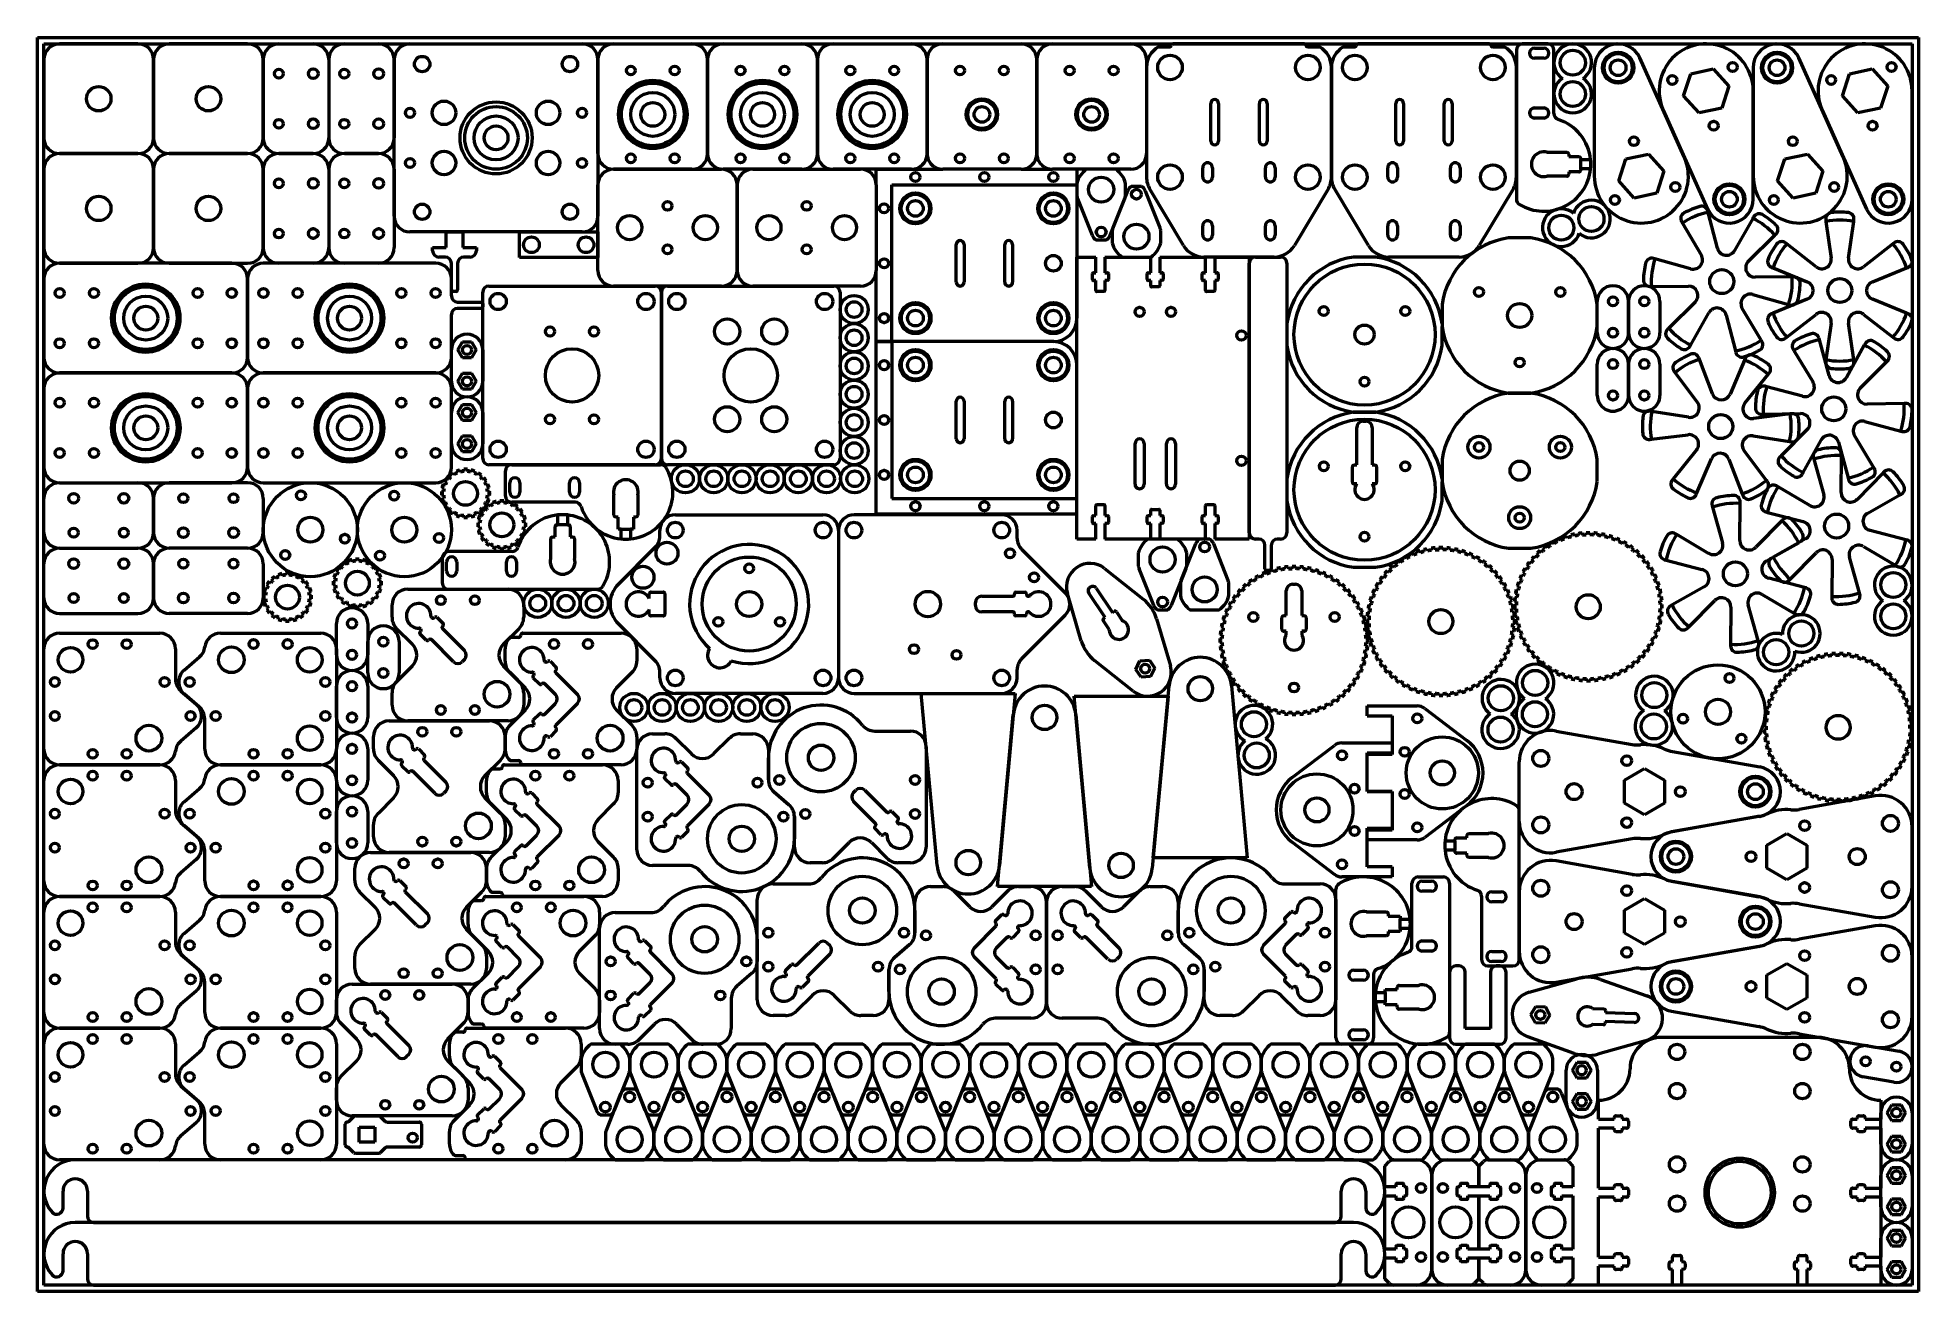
# Model space of a CAD drawing. Header units: millimetres. Extents: x -20 to 580, y -93 to 307.
import ezdxf

# ---------------------------------------------------------------- set-up
doc = ezdxf.new("R2010")
doc.units = ezdxf.units.MM
doc.layers.add('Visible (ISO)', color=7, linetype='Continuous', lineweight=50)

msp = doc.modelspace()

# ---------------------------------------------------------------- linework, layer by layer
at = {"layer": 'Visible (ISO)'}
for p, q in [((-19.53, -92.83), (-19.53, 307.17)), ((-19.53, 307.17), (580.47, 307.17)), ((580.47, 307.17), (580.47, -92.83)), ((-17.53, -90.83), (-17.53, 305.17)), ((-17.53, 305.17), (578.47, 305.17)), ((-17.53, 300.17), (-17.53, 275.17)), ((12.47, 305.17), (-12.53, 305.17)), ((17.47, 300.17), (17.47, 275.17)), ((17.47, 275.17), (17.47, 300.17)), ((47.47, 305.17), (22.47, 305.17)), ((52.47, 300.17), (52.47, 275.17)), ((52.47, 275.17), (52.47, 300.17)), ((57.47, 305.17), (68.34, 305.17)), ((73.34, 300.17), (73.34, 275.17)), ((73.34, 300.17), (73.34, 275.17)), ((78.34, 305.17), (89.22, 305.17)), ((94.22, 300.17), (94.22, 275.17)), ((94.22, 250.17), (94.22, 300.17)), ((99.22, 305.17), (154.22, 305.17)), ((159.22, 300.17), (159.22, 250.17)), ((159.22, 270.17), (159.22, 300.17)), ((164.22, 305.17), (189.22, 305.17)), ((194.22, 270.17), (194.22, 300.17)), ((194.22, 300.17), (194.22, 270.17)), ((199.22, 305.17), (224.22, 305.17)), ((229.22, 300.17), (229.22, 270.17)), ((229.22, 270.17), (229.22, 300.17)), ((234.22, 305.17), (259.22, 305.17)), ((264.22, 270.17), (264.22, 300.17)), ((264.22, 300.17), (264.22, 270.17)), ((269.22, 305.17), (294.22, 305.17)), ((299.22, 300.17), (299.22, 270.17)), ((299.22, 270.17), (299.22, 300.17)), ((304.22, 305.17), (329.22, 305.17)), ((334.22, 300.17), (334.22, 270.17)), ((341.65, 304.17), (338.11, 304.17)), ((384.65, 305.17), (342.65, 305.17)), ((389.32, 304.17), (385.65, 304.17)), ((400.65, 304.17), (397.11, 304.17)), ((443.65, 305.17), (401.65, 305.17)), ((448.32, 304.17), (444.65, 304.17)), ((452.22, 303.17), (452.22, 255.66)), ((462.22, 305.17), (454.22, 305.17)), ((457.97, 303.77), (460.97, 303.77)), ((460.97, 300.57), (457.97, 300.57)), ((464.22, 282.94), (464.22, 303.17)), ((505.77, 269.14), (491.62, 300.68)), ((556.46, 269.14), (542.31, 300.68)), ((578.47, 305.17), (578.47, -90.83)), ((334.22, 297.67), (334.22, 262.67)), ((393.22, 297.67), (393.22, 262.67)), ((393.22, 262.67), (393.22, 297.67)), ((452.22, 262.67), (452.22, 297.67)), ((477.09, 297.57), (477.09, 263)), ((505.55, 288.62), (507.83, 295.65)), ((507.83, 295.65), (515.05, 297.2)), ((515.05, 297.2), (520, 291.71)), ((527.78, 297.57), (527.78, 263)), ((556.24, 288.62), (558.52, 295.65)), ((558.52, 295.65), (565.74, 297.2)), ((565.74, 297.2), (570.69, 291.71)), ((510.5, 283.14), (505.55, 288.62)), ((520, 291.71), (517.73, 284.68)), ((527.78, 255.6), (527.78, 290.17)), ((561.19, 283.14), (556.24, 288.62)), ((570.69, 291.71), (568.42, 284.68)), ((578.47, 255.6), (578.47, 290.17)), ((354.72, 274.17), (354.72, 286.17)), ((357.22, 286.17), (357.22, 274.17)), ((370.22, 274.17), (370.22, 286.17)), ((372.72, 286.17), (372.72, 274.17)), ((413.72, 274.17), (413.72, 286.17)), ((416.22, 286.17), (416.22, 274.17)), ((429.22, 274.17), (429.22, 286.17)), ((431.72, 286.17), (431.72, 274.17)), ((457.97, 284.72), (460.97, 284.72)), ((499.09, 284.03), (513.24, 252.48)), ((517.73, 284.68), (510.5, 283.14)), ((549.78, 284.03), (563.93, 252.48)), ((568.42, 284.68), (561.19, 283.14)), ((460.97, 281.52), (457.97, 281.52)), ((12.47, 270.17), (-12.53, 270.17)), ((-12.53, 270.17), (12.47, 270.17)), ((47.47, 270.17), (22.47, 270.17)), ((22.47, 270.17), (47.47, 270.17)), ((68.34, 270.17), (57.47, 270.17)), ((57.47, 270.17), (68.34, 270.17)), ((89.22, 270.17), (78.34, 270.17)), ((78.34, 270.17), (89.22, 270.17)), ((462.13, 270.57), (468.32, 270.57)), ((487.14, 268.48), (494.36, 270.03)), ((494.36, 270.03), (499.31, 264.54)), ((537.83, 268.48), (545.05, 270.03)), ((545.05, 270.03), (550, 264.54)), ((-17.53, 265.17), (-17.53, 240.17)), ((17.47, 265.17), (17.47, 240.17)), ((17.47, 240.17), (17.47, 265.17)), ((52.47, 265.17), (52.47, 240.17)), ((52.47, 240.17), (52.47, 265.17)), ((73.34, 265.17), (73.34, 240.17)), ((73.34, 265.17), (73.34, 240.17)), ((94.22, 265.17), (94.22, 240.17)), ((189.22, 265.17), (164.22, 265.17)), ((164.22, 265.17), (198.62, 265.17)), ((224.22, 265.17), (199.22, 265.17)), ((208.62, 265.17), (243.03, 265.17)), ((259.22, 265.17), (234.22, 265.17)), ((248.01, 260.52), (248.01, 265.17)), ((248.01, 265.17), (269.22, 265.17)), ((294.22, 265.17), (269.22, 265.17)), ((294.22, 265.17), (304.22, 265.17)), ((329.22, 265.17), (304.22, 265.17)), ((312.01, 265.17), (312.01, 260.65)), ((324.43, 265.17), (315.1, 265.17)), ((352.17, 262.67), (352.17, 265.65)), ((355.27, 265.67), (355.27, 262.67)), ((372.17, 262.67), (372.17, 265.65)), ((375.27, 265.67), (375.27, 262.67)), ((411.17, 262.67), (411.17, 265.65)), ((414.27, 265.67), (414.27, 262.67)), ((431.17, 262.67), (431.17, 265.65)), ((434.27, 265.67), (434.27, 262.67)), ((468.92, 269.97), (468.92, 269.19)), ((468.92, 269.19), (472.16, 269.19)), ((472.16, 264.34), (468.92, 264.34)), ((468.92, 264.34), (468.92, 263.57)), ((472.76, 268.59), (472.76, 268.27)), ((472.76, 268.27), (475.89, 268.27)), ((472.76, 265.27), (472.76, 268.27)), ((475.89, 265.27), (472.76, 265.27)), ((472.76, 265.27), (472.76, 264.94)), ((484.86, 261.45), (487.14, 268.48)), ((499.31, 264.54), (497.04, 257.51)), ((535.55, 261.45), (537.83, 268.48)), ((550, 264.54), (547.73, 257.51)), ((159.22, 232.91), (159.22, 260.17)), ((203.62, 260.17), (203.62, 232.91)), ((203.62, 232.91), (203.62, 260.17)), ((248.03, 260.17), (248.03, 232.91)), ((253.02, 210.17), (253.01, 260.17)), ((253.01, 260.17), (312.01, 260.17)), ((312.01, 260.65), (312.01, 256.68)), ((312.01, 260.17), (312.02, 217.67)), ((323.59, 246.62), (328.24, 258.32)), ((327.51, 256.68), (327.51, 260.65)), ((332.68, 259.72), (329.37, 259.72)), ((333.81, 258.32), (338.46, 246.62)), ((346.03, 240.82), (335.28, 258.82)), ((392.16, 258.82), (381.4, 240.82)), ((405.03, 240.82), (394.28, 258.82)), ((451.16, 258.82), (440.4, 240.82)), ((468.32, 262.97), (462.13, 262.97)), ((489.81, 255.96), (484.86, 261.45)), ((540.5, 255.96), (535.55, 261.45)), ((316.98, 244.01), (312.33, 255.72)), ((327.2, 255.72), (322.55, 244.01)), ((497.04, 257.51), (489.81, 255.96)), ((547.73, 257.51), (540.5, 255.96)), ((352.17, 244.17), (352.17, 247.15)), ((355.27, 247.17), (355.27, 244.17)), ((372.17, 244.17), (372.17, 247.15)), ((375.27, 247.17), (375.27, 244.17)), ((411.17, 244.17), (411.17, 247.15)), ((414.27, 247.17), (414.27, 244.17)), ((431.17, 244.17), (431.17, 247.15)), ((434.27, 247.17), (434.27, 244.17)), ((504.94, 248.45), (505.21, 248)), ((505.21, 248), (511.2, 237.83)), ((513.37, 251.39), (513.24, 251.9)), ((516.33, 239.96), (513.37, 251.39)), ((527.65, 249.51), (521.85, 239.24)), ((527.91, 249.97), (527.65, 249.51)), ((550.92, 249.06), (550.99, 248.53)), ((550.99, 248.53), (552.63, 236.85)), ((558.19, 236.85), (559.83, 248.53)), ((559.83, 248.53), (559.91, 249.06)), ((154.22, 245.17), (99.22, 245.17)), ((106.47, 239.17), (106.47, 240.17)), ((106.47, 240.17), (110.82, 240.17)), ((110.82, 245.17), (116.12, 245.17)), ((110.82, 240.17), (110.82, 245.17)), ((116.12, 245.17), (116.12, 240.17)), ((116.12, 240.17), (120.47, 240.17)), ((120.47, 240.17), (120.47, 239.17)), ((134.22, 236.97), (134.22, 245.17)), ((134.22, 245.17), (159.22, 245.17)), ((159.22, 245.17), (159.22, 236.97)), ((273.52, 229.17), (273.51, 241.17)), ((276.01, 241.17), (276.02, 229.17)), ((289.02, 229.17), (289.01, 241.17)), ((291.51, 241.17), (291.52, 229.17)), ((318.11, 242.62), (321.42, 242.62)), ((323.27, 245.65), (323.27, 241.68)), ((338.77, 241.68), (338.77, 245.65)), ((456.79, 243.27), (449.74, 243.27)), ((526.26, 235.86), (534.67, 244.13)), ((534.67, 244.13), (535.05, 244.5)), ((538.52, 241.33), (538.1, 241.66)), ((547.82, 234.07), (538.52, 241.33)), ((572.31, 241.33), (563.01, 234.07)), ((572.72, 241.66), (572.31, 241.33)), ((42.47, 235.17), (-12.53, 235.17)), ((-12.53, 235.17), (12.47, 235.17)), ((22.47, 235.17), (47.47, 235.17)), ((107.47, 235.17), (52.47, 235.17)), ((68.34, 235.17), (57.47, 235.17)), ((89.22, 235.17), (78.34, 235.17)), ((110.47, 237.17), (108.47, 237.17)), ((112.47, 226.67), (112.47, 235.17)), ((114.47, 235.17), (114.47, 226.67)), ((118.47, 237.17), (116.47, 237.17)), ((159.22, 236.97), (134.22, 236.97)), ((312.02, 147.17), (312.02, 237.17)), ((312.02, 237.17), (318.07, 237.17)), ((318.07, 232.17), (318.07, 237.17)), ((320.97, 237.17), (320.97, 232.17)), ((320.97, 237.17), (335.57, 237.17)), ((326.36, 237.17), (335.69, 237.17)), ((335.57, 232.17), (335.57, 237.17)), ((338.47, 237.17), (338.47, 232.17)), ((338.47, 237.17), (353.07, 237.17)), ((374.96, 237.17), (352.47, 237.17)), ((353.07, 232.17), (353.07, 237.17)), ((355.97, 237.17), (355.97, 232.17)), ((355.97, 237.17), (367.02, 237.17)), ((367.02, 237.17), (367.02, 147.17)), ((367.02, 149.17), (367.02, 235.17)), ((369.02, 237.17), (377.02, 237.17)), ((379.02, 235.17), (379.02, 149.17)), ((407.29, 237.17), (400.24, 237.17)), ((433.96, 237.17), (411.47, 237.17)), ((496.44, 236.57), (495.94, 236.71)), ((507.82, 233.42), (496.44, 236.57)), ((-17.53, 230.17), (-17.53, 205.17)), ((47.47, 205.17), (47.47, 230.17)), ((47.47, 230.17), (47.47, 205.17)), ((112.47, 224.79), (112.47, 230.17)), ((248.02, 210.17), (248.02, 232.57)), ((316.97, 229.97), (316.97, 231.87)), ((317.27, 232.17), (318.07, 232.17)), ((318.07, 229.67), (317.27, 229.67)), ((318.07, 226.47), (318.07, 229.67)), ((320.97, 232.17), (321.77, 232.17)), ((320.97, 229.67), (320.97, 226.47)), ((321.77, 229.67), (320.97, 229.67)), ((322.07, 231.87), (322.07, 229.97)), ((334.47, 229.97), (334.47, 231.87)), ((334.77, 232.17), (335.57, 232.17)), ((335.57, 229.67), (334.77, 229.67)), ((335.57, 227.97), (335.57, 229.67)), ((338.47, 232.17), (339.27, 232.17)), ((338.47, 229.67), (338.47, 227.97)), ((339.27, 229.67), (338.47, 229.67)), ((339.57, 231.87), (339.57, 229.97)), ((351.97, 229.97), (351.97, 231.87)), ((352.27, 232.17), (353.07, 232.17)), ((353.07, 229.67), (352.27, 229.67)), ((353.07, 226.47), (353.07, 229.67)), ((355.97, 232.17), (356.77, 232.17)), ((355.97, 229.67), (355.97, 226.47)), ((356.77, 229.67), (355.97, 229.67)), ((357.07, 231.87), (357.07, 229.97)), ((540.19, 230.83), (528.39, 230.72)), ((533.61, 233.87), (534.1, 233.68)), ((534.1, 233.68), (545.04, 229.26)), ((540.72, 230.83), (540.19, 230.83)), ((565.79, 229.26), (576.73, 233.68)), ((576.73, 233.68), (577.22, 233.87)), ((113.97, 226.17), (112.97, 226.17)), ((114.47, 222.79), (121.97, 222.79)), ((122.46, 172.91), (122.46, 225.91)), ((122.47, 222.29), (122.47, 221.29)), ((124.46, 227.91), (177.46, 227.91)), ((198.62, 227.91), (164.22, 227.91)), ((179.46, 225.91), (179.46, 172.91)), ((179.46, 172.91), (179.46, 225.91)), ((181.46, 227.91), (234.46, 227.91)), ((243.03, 227.91), (208.62, 227.91)), ((236.46, 225.91), (236.46, 172.91)), ((320.67, 226.17), (318.37, 226.17)), ((338.17, 227.67), (335.87, 227.67)), ((355.67, 226.17), (353.37, 226.17)), ((428.52, 222.05), (428.52, 214.99)), ((478.02, 213), (478.02, 223)), ((478.02, 215), (478.02, 222.05)), ((488.02, 223), (488.02, 213)), ((488.02, 213), (488.02, 223)), ((494.77, 227.79), (495.29, 227.8)), ((495.29, 227.8), (507.09, 227.91)), ((498.02, 223), (498.02, 213)), ((509.22, 222.77), (500.81, 214.49)), ((527.67, 225.21), (539.04, 222.06)), ((545.04, 223.69), (534.1, 219.27)), ((539.04, 222.06), (539.55, 221.92)), ((576.73, 219.27), (565.79, 223.69)), ((112.47, 205.17), (112.47, 218.79)), ((121.97, 220.79), (114.47, 220.79)), ((507.83, 209.11), (513.64, 219.39)), ((519.15, 218.66), (522.11, 207.24)), ((530.28, 210.63), (524.29, 220.79)), ((534.1, 219.27), (533.61, 219.07)), ((538.52, 211.61), (547.82, 218.88)), ((552.63, 216.1), (550.99, 204.41)), ((559.83, 204.41), (558.19, 216.1)), ((563.01, 218.88), (572.31, 211.61)), ((577.22, 219.07), (576.73, 219.27)), ((114.51, 207.54), (115.98, 210.09)), ((115.98, 210.09), (118.93, 210.09)), ((118.93, 210.09), (120.4, 207.54)), ((253.02, 210.17), (248.02, 210.17)), ((248.02, 210.17), (253.02, 210.17)), ((248.02, 155.17), (248.02, 210.17)), ((304.52, 210.17), (253.02, 210.17)), ((253.02, 210.17), (253.02, 160.17)), ((304.52, 210.17), (253.02, 210.17)), ((428.52, 208.89), (428.52, 214.99)), ((500.81, 214.49), (500.44, 214.12)), ((530.55, 210.18), (530.28, 210.63)), ((538.1, 211.29), (538.52, 211.61)), ((548.91, 210.76), (548.77, 211.27)), ((551.97, 199.37), (548.91, 210.76)), ((572.31, 211.61), (572.72, 211.29)), ((112.46, 197.54), (112.46, 207.54)), ((115.98, 204.99), (114.51, 207.54)), ((118.93, 204.99), (115.98, 204.99)), ((120.4, 207.54), (118.93, 204.99)), ((122.46, 207.54), (122.46, 197.54)), ((507.57, 208.65), (507.83, 209.11)), ((510.59, 204.51), (510.4, 205)), ((514.82, 193.5), (510.59, 204.51)), ((524.99, 204.26), (520.38, 193.4)), ((522.11, 207.24), (522.25, 206.73)), ((525.2, 204.74), (524.99, 204.26)), ((540.5, 207.76), (540.77, 207.3)), ((540.77, 207.3), (546.85, 197.19)), ((550.99, 204.41), (550.92, 203.89)), ((563.2, 209.01), (557.49, 198.69)), ((559.91, 203.89), (559.83, 204.41)), ((563.46, 209.48), (563.2, 209.01)), ((570.27, 203.7), (570.64, 204.07)), ((-12.53, 200.17), (42.47, 200.17)), ((42.47, 200.17), (-12.53, 200.17)), ((107.47, 200.17), (52.47, 200.17)), ((52.47, 200.17), (107.47, 200.17)), ((114.51, 197.54), (115.98, 200.09)), ((115.98, 200.09), (118.93, 200.09)), ((118.93, 200.09), (120.4, 197.54)), ((312.02, 160.17), (312.02, 202.67)), ((478.02, 193), (478.02, 203)), ((488.02, 203), (488.02, 193)), ((488.02, 193), (488.02, 203)), ((498.02, 203), (498.02, 193)), ((502.54, 200.65), (502.85, 200.23)), ((502.85, 200.23), (509.95, 190.8)), ((525.14, 190.54), (532.57, 199.7)), ((532.57, 199.7), (532.9, 200.11)), ((561.93, 195.35), (570.27, 203.7)), ((-17.53, 195.17), (-17.53, 170.17)), ((47.47, 170.17), (47.47, 195.17)), ((47.47, 195.17), (47.47, 170.17)), ((112.47, 170.17), (112.47, 195.17)), ((115.98, 194.99), (114.51, 197.54)), ((118.93, 194.99), (115.98, 194.99)), ((120.4, 197.54), (118.93, 194.99)), ((456.79, 193.77), (449.74, 193.77)), ((449.74, 193.77), (456.79, 193.77)), ((532.11, 195.8), (531.6, 195.93)), ((543.51, 192.75), (532.11, 195.8)), ((112.46, 177.54), (112.46, 187.54)), ((114.51, 187.54), (115.98, 190.09)), ((115.98, 184.99), (114.51, 187.54)), ((115.98, 190.09), (118.93, 190.09)), ((118.93, 190.09), (120.4, 187.54)), ((120.4, 187.54), (118.93, 184.99)), ((122.46, 187.54), (122.46, 177.54)), ((273.52, 179.17), (273.52, 191.17)), ((276.02, 191.17), (276.02, 179.17)), ((289.02, 179.17), (289.02, 191.17)), ((291.52, 191.17), (291.52, 179.17)), ((400.24, 187.67), (407.29, 187.67)), ((407.29, 187.67), (400.24, 187.67)), ((495.43, 187.88), (494.91, 187.96)), ((507.09, 186.03), (495.43, 187.88)), ((539.55, 187.11), (527.84, 185.67)), ((530.51, 187.01), (531.03, 187.02)), ((531.03, 187.02), (542.83, 187.23)), ((540.07, 187.17), (539.55, 187.11)), ((575.9, 190.44), (564.11, 190.23)), ((576.43, 190.45), (575.9, 190.44)), ((114.51, 177.54), (115.98, 180.09)), ((118.93, 184.99), (115.98, 184.99)), ((115.98, 180.09), (118.93, 180.09)), ((118.93, 180.09), (120.4, 177.54)), ((401.32, 170.86), (401.32, 182.76)), ((403.32, 184.76), (404.22, 184.76)), ((406.22, 182.76), (406.22, 170.86)), ((495.28, 179.04), (506.99, 180.48)), ((527.74, 180.11), (539.39, 178.26)), ((545.01, 182.11), (536.67, 173.76)), ((566.17, 170.16), (560.09, 180.27)), ((563.43, 184.71), (574.83, 181.66)), ((574.83, 181.66), (575.34, 181.53)), ((115.98, 174.99), (114.51, 177.54)), ((118.93, 174.99), (115.98, 174.99)), ((120.4, 177.54), (118.93, 174.99)), ((330.57, 164.67), (330.57, 177.67)), ((333.47, 177.67), (333.47, 164.67)), ((340.57, 164.67), (340.57, 177.67)), ((343.47, 177.67), (343.47, 164.67)), ((494.76, 178.98), (495.28, 179.04)), ((509.69, 175.61), (502.26, 166.44)), ((531.97, 165.92), (524.87, 175.34)), ((539.39, 178.26), (539.92, 178.18)), ((543.73, 168.44), (549.45, 178.77)), ((554.97, 178.09), (558.03, 166.7)), ((555.9, 173.79), (555.91, 174.32)), ((112.96, 168.32), (113.37, 167.75)), ((114.26, 168.21), (114.04, 168.87)), ((115.18, 169.25), (115.4, 168.58)), ((116.39, 168.73), (116.39, 169.44)), ((117.59, 169.44), (117.59, 168.73)), ((118.57, 168.58), (118.79, 169.25)), ((119.93, 168.87), (119.71, 168.21)), ((120.6, 167.75), (121.01, 168.32)), ((177.46, 170.91), (124.46, 170.91)), ((129.72, 160.91), (129.72, 168.91)), ((131.72, 170.91), (179.23, 170.91)), ((234.46, 170.91), (181.46, 170.91)), ((399.92, 165.36), (399.92, 170.26)), ((400.52, 170.86), (401.32, 170.86)), ((406.22, 170.86), (407.02, 170.86)), ((407.62, 170.26), (407.62, 165.36)), ((428.52, 172.55), (428.52, 165.49)), ((478.02, 165.5), (478.02, 172.55)), ((509.84, 161.89), (514.45, 172.75)), ((520.01, 172.65), (524.24, 161.63)), ((536.67, 173.76), (536.3, 173.39)), ((543.48, 167.98), (543.73, 168.44)), ((546.99, 173.15), (547.13, 172.64)), ((547.13, 172.64), (550.28, 161.27)), ((555.79, 162), (555.9, 173.79)), ((569.21, 168.28), (560.93, 159.86)), ((566.44, 169.7), (566.17, 170.16)), ((569.58, 168.65), (569.21, 168.28)), ((-12.53, 165.17), (12.47, 165.17)), ((-12.53, 165.17), (42.47, 165.17)), ((47.47, 165.17), (22.47, 165.17)), ((52.47, 165.17), (107.47, 165.17)), ((109.31, 162.36), (110.01, 162.36)), ((110.17, 163.34), (109.5, 163.56)), ((109.87, 164.7), (110.54, 164.48)), ((110.99, 165.37), (110.42, 165.79)), ((111.13, 166.76), (111.7, 166.34)), ((112.4, 167.05), (111.99, 167.62)), ((121.98, 167.62), (121.57, 167.05)), ((122.28, 166.34), (122.84, 166.76)), ((123.55, 165.79), (122.98, 165.37)), ((123.43, 164.48), (124.1, 164.7)), ((124.47, 163.56), (123.8, 163.34)), ((123.96, 162.36), (124.66, 162.36)), ((131.12, 162.16), (131.12, 165.16)), ((134.32, 165.16), (134.32, 162.16)), ((150.17, 162.16), (150.17, 165.16)), ((153.37, 165.16), (153.37, 162.16)), ((401.32, 164.76), (400.52, 164.76)), ((407.02, 164.76), (406.22, 164.76)), ((428.52, 159.39), (428.52, 165.49)), ((502.26, 166.44), (501.93, 166.03)), ((532.29, 165.5), (531.97, 165.92)), ((535.7, 163.88), (535.25, 164.15)), ((545.87, 157.89), (535.7, 163.88)), ((558.03, 166.7), (558.17, 166.19)), ((-17.53, 149.29), (-17.53, 160.17)), ((17.47, 160.17), (17.47, 149.29)), ((17.47, 149.29), (17.47, 160.17)), ((52.47, 160.17), (52.47, 149.29)), ((110.01, 161.16), (109.31, 161.16)), ((109.5, 159.96), (110.17, 160.17)), ((110.54, 159.03), (109.87, 158.82)), ((110.42, 157.73), (110.99, 158.15)), ((111.7, 157.17), (111.13, 156.76)), ((111.99, 155.9), (112.4, 156.47)), ((121.57, 156.47), (121.98, 155.9)), ((122.84, 156.76), (122.28, 157.17)), ((122.71, 156.73), (123.28, 156.32)), ((122.98, 158.15), (123.55, 157.73)), ((124.1, 158.82), (123.43, 159.03)), ((123.98, 157.02), (123.57, 157.59)), ((123.8, 160.17), (124.47, 159.96)), ((124.66, 161.16), (123.96, 161.16)), ((124.54, 158.3), (124.95, 157.73)), ((125.84, 158.18), (125.62, 158.85)), ((126.76, 159.22), (126.98, 158.55)), ((127.96, 158.71), (127.96, 159.41)), ((129.16, 159.41), (129.16, 158.71)), ((130.15, 158.55), (130.37, 159.22)), ((131.51, 158.85), (131.29, 158.18)), ((151.95, 158.91), (131.72, 158.91)), ((132.18, 157.73), (132.59, 158.3)), ((133.56, 157.59), (133.15, 157.02)), ((133.85, 156.32), (134.42, 156.73)), ((164.32, 154.81), (164.32, 161)), ((171.92, 161), (171.92, 154.81)), ((253.02, 160.17), (312.02, 160.17)), ((318.07, 154.67), (318.07, 157.87)), ((318.37, 158.17), (320.67, 158.17)), ((320.97, 157.87), (320.97, 154.67)), ((335.57, 154.67), (335.57, 156.37)), ((335.87, 156.67), (338.17, 156.67)), ((338.47, 156.37), (338.47, 154.67)), ((353.07, 154.67), (353.07, 157.87)), ((353.37, 158.17), (355.67, 158.17)), ((355.97, 157.87), (355.97, 154.67)), ((509.63, 161.4), (509.84, 161.89)), ((514.68, 157.9), (514.82, 157.39)), ((514.82, 157.39), (517.97, 146.02)), ((523.48, 146.74), (523.59, 158.54)), ((523.59, 158.54), (523.6, 159.07)), ((524.24, 161.63), (524.43, 161.14)), ((564.31, 155.45), (574.59, 161.26)), ((574.59, 161.26), (575.05, 161.52)), ((113.37, 155.76), (112.96, 155.2)), ((114.04, 154.64), (114.26, 155.31)), ((115.4, 154.94), (115.18, 154.27)), ((116.39, 154.08), (116.39, 154.78)), ((117.59, 154.78), (117.59, 154.08)), ((118.79, 154.27), (118.57, 154.94)), ((119.71, 155.31), (119.93, 154.64)), ((121.01, 155.2), (120.6, 155.76)), ((120.89, 152.33), (121.59, 152.33)), ((121.59, 151.13), (120.89, 151.13)), ((121.75, 153.32), (121.08, 153.54)), ((121.08, 149.93), (121.75, 150.15)), ((121.45, 154.68), (122.12, 154.46)), ((122.57, 155.35), (122, 155.76)), ((135.13, 155.76), (134.56, 155.35)), ((135.01, 154.46), (135.68, 154.68)), ((136.05, 153.54), (135.38, 153.32)), ((135.38, 150.15), (136.05, 149.93)), ((135.54, 152.33), (136.24, 152.33)), ((136.24, 151.13), (135.54, 151.13)), ((145.53, 147.89), (145.53, 151.13)), ((146.13, 151.73), (146.46, 151.73)), ((146.46, 151.73), (146.46, 154.86)), ((149.46, 151.73), (146.46, 151.73)), ((149.46, 154.86), (149.46, 151.73)), ((149.46, 151.73), (149.78, 151.73)), ((150.38, 151.13), (150.38, 147.89)), ((165.69, 154.21), (164.92, 154.21)), ((165.69, 150.37), (165.69, 154.21)), ((166.62, 150.37), (165.69, 150.37)), ((166.62, 147.23), (166.62, 150.37)), ((166.62, 150.37), (169.62, 150.37)), ((169.62, 150.37), (169.62, 147.23)), ((170.54, 150.37), (169.62, 150.37)), ((171.32, 154.21), (170.54, 154.21)), ((170.54, 154.21), (170.54, 150.37)), ((183.97, 154.96), (230.97, 154.96)), ((287.97, 154.96), (240.97, 154.96)), ((312.02, 155.17), (248.02, 155.17)), ((316.97, 152.47), (316.97, 154.37)), ((317.27, 154.67), (318.07, 154.67)), ((318.07, 152.17), (317.27, 152.17)), ((318.07, 147.17), (318.07, 152.17)), ((320.97, 154.67), (321.77, 154.67)), ((321.77, 152.17), (320.97, 152.17)), ((320.97, 152.17), (320.97, 147.17)), ((322.07, 154.37), (322.07, 152.47)), ((334.47, 152.47), (334.47, 154.37)), ((334.77, 154.67), (335.57, 154.67)), ((335.57, 152.17), (334.77, 152.17)), ((335.57, 147.17), (335.57, 152.17)), ((338.47, 154.67), (339.27, 154.67)), ((338.47, 152.17), (338.47, 147.17)), ((339.27, 152.17), (338.47, 152.17)), ((339.57, 154.37), (339.57, 152.47)), ((351.97, 152.47), (351.97, 154.37)), ((352.27, 154.67), (353.07, 154.67)), ((353.07, 152.17), (352.27, 152.17)), ((353.07, 147.17), (353.07, 152.17)), ((355.97, 154.67), (356.77, 154.67)), ((355.97, 152.17), (355.97, 147.17)), ((356.77, 152.17), (355.97, 152.17)), ((357.07, 154.37), (357.07, 152.47)), ((536.9, 153.02), (528.62, 144.61)), ((531.8, 155.85), (532.32, 155.71)), ((532.32, 155.71), (543.74, 152.75)), ((537.27, 153.4), (536.9, 153.02)), ((-12.53, 144.29), (12.47, 144.29)), ((-12.53, 144.29), (12.47, 144.29)), ((47.47, 144.29), (22.47, 144.29)), ((47.47, 144.29), (22.47, 144.29)), ((122.12, 149.01), (121.45, 148.79)), ((122, 147.71), (122.57, 148.12)), ((123.28, 147.15), (122.71, 146.74)), ((123.57, 145.88), (123.98, 146.44)), ((124.95, 145.74), (124.54, 145.17)), ((125.62, 144.62), (125.84, 145.29)), ((126.98, 144.92), (126.76, 144.25)), ((127.96, 144.06), (127.96, 144.76)), ((129.16, 144.76), (129.16, 144.06)), ((130.37, 144.25), (130.15, 144.92)), ((131.29, 145.29), (131.51, 144.62)), ((132.59, 145.17), (132.18, 145.74)), ((133.15, 146.44), (133.56, 145.88)), ((134.42, 146.74), (133.85, 147.15)), ((134.56, 148.12), (135.13, 147.71)), ((135.68, 148.79), (135.01, 149.01)), ((144.16, 141.1), (144.16, 147.29)), ((144.76, 147.89), (145.53, 147.89)), ((150.38, 147.89), (151.16, 147.89)), ((151.76, 147.29), (151.76, 141.1)), ((165.75, 132.83), (177.5, 144.58)), ((178.97, 148.12), (178.97, 149.96)), ((235.97, 149.96), (235.97, 102.96)), ((235.97, 149.96), (235.97, 102.96)), ((292.97, 147.41), (292.97, 149.96)), ((318.07, 147.17), (312.02, 147.17)), ((335.57, 147.17), (320.97, 147.17)), ((344.01, 147.17), (334.68, 147.17)), ((353.07, 147.17), (338.47, 147.17)), ((345.33, 134.07), (349.98, 145.78)), ((354.42, 147.17), (351.11, 147.17)), ((355.55, 145.78), (360.2, 134.07)), ((367.02, 147.17), (355.97, 147.17)), ((370.02, 147.17), (369.02, 147.17)), ((372.02, 137.67), (372.02, 145.17)), ((374.02, 145.17), (374.02, 137.67)), ((377.02, 147.17), (376.02, 147.17)), ((423.82, 144.07), (423.96, 143.39)), ((425.15, 143.57), (425.07, 144.27)), ((426.27, 144.4), (426.34, 143.7)), ((427.54, 143.76), (427.54, 144.46)), ((428.74, 144.46), (428.74, 143.76)), ((429.94, 143.7), (430.01, 144.4)), ((431.21, 144.27), (431.13, 143.57)), ((432.32, 143.39), (432.46, 144.07)), ((449.74, 144.27), (456.79, 144.27)), ((461.13, 143.74), (460.72, 144.3)), ((461.68, 145.01), (462.1, 144.45)), ((463.1, 145.1), (462.75, 145.71)), ((463.79, 146.31), (464.14, 145.71)), ((465.21, 146.26), (464.92, 146.89)), ((466.01, 147.39), (466.3, 146.75)), ((467.42, 147.18), (467.2, 147.85)), ((468.34, 148.22), (468.56, 147.56)), ((469.72, 147.87), (469.57, 148.56)), ((470.74, 148.81), (470.89, 148.13)), ((472.07, 148.32), (472, 149.01)), ((473.19, 149.14), (473.27, 148.45)), ((473.27, 148.45), (474.47, 148.51)), ((474.47, 148.51), (474.46, 149.22)), ((475.66, 149.22), (475.67, 148.52)), ((476.86, 148.46), (476.94, 149.16)), ((478.13, 149.04), (478.06, 148.34)), ((479.24, 148.16), (479.39, 148.84)), ((480.56, 148.6), (480.42, 147.91)), ((481.58, 147.61), (481.79, 148.27)), ((482.94, 147.91), (482.72, 147.24)), ((483.84, 146.81), (484.13, 147.45)), ((485.23, 146.97), (484.94, 146.33)), ((486.01, 145.79), (486.36, 146.4)), ((487.4, 145.8), (487.06, 145.19)), ((488.06, 144.54), (488.47, 145.11)), ((489.45, 144.41), (489.04, 143.84)), ((503.39, 148.63), (502.94, 148.89)), ((513.56, 142.63), (503.39, 148.63)), ((532, 140.2), (542.28, 146)), ((544.46, 147.24), (534.19, 141.43)), ((562.91, 144.8), (573.07, 138.81)), ((576.46, 146.98), (565.04, 149.94)), ((576.97, 146.85), (576.46, 146.98)), ((-17.53, 128.42), (-17.53, 139.29)), ((17.47, 139.29), (17.47, 128.42)), ((17.47, 128.42), (17.47, 139.29)), ((52.47, 139.29), (52.47, 128.42)), ((76.61, 138.13), (77.18, 137.71)), ((77.88, 138.42), (77.47, 138.99)), ((78.44, 139.69), (78.85, 139.12)), ((79.74, 139.58), (79.53, 140.25)), ((80.67, 140.62), (80.88, 139.95)), ((81.87, 140.1), (81.87, 140.81)), ((83.07, 140.81), (83.07, 140.1)), ((84.05, 139.95), (84.27, 140.62)), ((85.41, 140.25), (85.19, 139.58)), ((86.08, 139.12), (86.5, 139.69)), ((87.47, 138.99), (87.05, 138.42)), ((87.76, 137.71), (88.33, 138.13)), ((109.56, 141.19), (109.56, 133.19)), ((110.96, 136.94), (110.96, 139.94)), ((131.79, 143.19), (111.56, 143.19)), ((114.16, 139.94), (114.16, 136.94)), ((130.01, 136.94), (130.01, 139.94)), ((133.21, 139.94), (133.21, 136.94)), ((294.43, 143.87), (308.31, 130)), ((331.59, 142.65), (331.59, 138.68)), ((347.09, 138.68), (347.09, 142.65)), ((376.96, 138.05), (377.1, 137.37)), ((378.29, 137.56), (378.21, 138.25)), ((379.41, 138.38), (379.48, 137.68)), ((380.68, 137.74), (380.68, 138.45)), ((381.88, 138.45), (381.88, 137.75)), ((383.08, 137.68), (383.15, 138.38)), ((384.34, 138.25), (384.27, 137.56)), ((385.46, 137.37), (385.6, 138.05)), ((400.24, 138.17), (407.29, 138.17)), ((412.79, 138.8), (413.25, 138.28)), ((414.19, 139.03), (413.77, 139.6)), ((414.75, 140.3), (415.16, 139.74)), ((416.16, 140.39), (415.81, 141)), ((416.85, 141.6), (417.2, 140.99)), ((418.27, 141.54), (417.99, 142.18)), ((419.08, 142.66), (419.37, 142.02)), ((420.49, 142.45), (420.27, 143.12)), ((421.41, 143.49), (421.63, 142.83)), ((422.79, 143.14), (422.64, 143.82)), ((426.34, 143.7), (427.54, 143.76)), ((433.64, 143.82), (433.49, 143.14)), ((434.65, 142.83), (434.87, 143.49)), ((436.01, 143.12), (435.79, 142.46)), ((436.91, 142.03), (437.2, 142.67)), ((438.29, 142.18), (438.01, 141.54)), ((439.08, 140.99), (439.43, 141.6)), ((440.47, 141), (440.12, 140.39)), ((441.12, 139.74), (441.54, 140.31)), ((442.51, 139.6), (442.1, 139.04)), ((443.03, 138.28), (443.5, 138.8)), ((456.21, 138.52), (455.64, 138.93)), ((456.35, 139.9), (456.91, 139.49)), ((457.66, 140.42), (457.14, 140.89)), ((457.94, 141.79), (458.46, 141.32)), ((459.31, 142.17), (458.84, 142.69)), ((459.73, 143.5), (460.2, 142.98)), ((489.97, 143.09), (490.44, 143.61)), ((491.33, 142.81), (490.87, 142.29)), ((491.72, 141.44), (492.24, 141.91)), ((493.04, 141.02), (492.53, 140.55)), ((493.29, 139.62), (493.85, 140.04)), ((494.56, 139.07), (493.99, 138.66)), ((494.65, 137.65), (495.26, 138)), ((499.5, 140.59), (500.01, 140.46)), ((500.01, 140.46), (511.43, 137.5)), ((539.57, 134.41), (547.84, 142.83)), ((552.98, 140.7), (552.87, 128.9)), ((561.64, 130.05), (558.49, 141.42)), ((573.07, 138.81), (573.53, 138.54)), ((54.17, 132.29), (53.61, 132.7)), ((54.31, 133.67), (54.88, 133.26)), ((55.58, 133.96), (55.17, 134.53)), ((56.14, 135.24), (56.55, 134.67)), ((57.44, 135.12), (57.23, 135.79)), ((58.37, 136.16), (58.58, 135.49)), ((59.57, 135.65), (59.57, 136.35)), ((60.77, 136.35), (60.77, 135.65)), ((61.75, 135.49), (61.97, 136.16)), ((63.11, 135.79), (62.89, 135.12)), ((63.78, 134.67), (64.2, 135.24)), ((65.17, 134.53), (64.75, 133.96)), ((65.46, 133.26), (66.03, 133.67)), ((66.73, 132.7), (66.16, 132.29)), ((74.79, 133.73), (75.49, 133.73)), ((75.49, 132.53), (74.79, 132.53)), ((75.65, 134.71), (74.98, 134.93)), ((75.35, 136.07), (76.02, 135.86)), ((76.47, 136.74), (75.91, 137.16)), ((89.03, 137.16), (88.46, 136.74)), ((88.92, 135.86), (89.58, 136.07)), ((89.95, 134.93), (89.29, 134.71)), ((89.44, 133.73), (90.14, 133.73)), ((90.14, 132.53), (89.44, 132.53)), ((320.85, 137.82), (333.18, 128.06)), ((336.55, 126.01), (331.91, 137.72)), ((346.78, 137.72), (342.13, 126.01)), ((345.02, 133.1), (345.02, 129.13)), ((360.52, 129.13), (360.52, 133.1)), ((365.92, 132.78), (366.39, 132.26)), ((367.33, 133.01), (366.91, 133.58)), ((367.88, 134.29), (368.3, 133.72)), ((369.3, 134.37), (368.95, 134.98)), ((369.99, 135.58), (370.34, 134.97)), ((371.41, 135.52), (371.13, 136.16)), ((372.22, 136.65), (372.51, 136.01)), ((373.52, 137.17), (372.52, 137.17)), ((373.63, 136.44), (373.41, 137.1)), ((374.55, 137.47), (374.77, 136.81)), ((375.93, 137.12), (375.78, 137.8)), ((379.48, 137.68), (380.68, 137.74)), ((380.83, 132.77), (381.73, 132.77)), ((386.78, 137.81), (386.63, 137.12)), ((387.79, 136.81), (388.01, 137.48)), ((389.15, 137.11), (388.93, 136.44)), ((390.05, 136.01), (390.34, 136.65)), ((391.43, 136.16), (391.15, 135.52)), ((392.22, 134.98), (392.57, 135.58)), ((393.61, 134.98), (393.26, 134.38)), ((394.26, 133.72), (394.68, 134.29)), ((395.65, 133.58), (395.23, 133.02)), ((396.17, 132.26), (396.64, 132.78)), ((408, 131.78), (407.39, 132.13)), ((407.99, 133.17), (408.6, 132.82)), ((409.25, 133.83), (408.68, 134.24)), ((409.39, 135.21), (409.96, 134.8)), ((410.71, 135.73), (410.19, 136.2)), ((410.99, 137.09), (411.51, 136.62)), ((412.36, 137.47), (411.89, 137.99)), ((444.39, 138), (443.92, 137.48)), ((444.77, 136.63), (445.29, 137.1)), ((446.09, 136.21), (445.57, 135.74)), ((446.33, 134.81), (446.89, 135.22)), ((447.6, 134.25), (447.03, 133.83)), ((447.69, 132.83), (448.29, 133.18)), ((448.89, 132.14), (448.29, 131.79)), ((453.15, 132.03), (452.48, 132.25)), ((452.85, 133.39), (453.51, 133.17)), ((453.94, 134.3), (453.3, 134.58)), ((453.78, 135.68), (454.42, 135.39)), ((454.97, 136.47), (454.36, 136.81)), ((454.95, 137.85), (455.56, 137.51)), ((495.86, 136.97), (495.26, 136.61)), ((495.8, 135.55), (496.44, 135.83)), ((496.93, 134.74), (496.3, 134.45)), ((496.73, 133.33), (497.4, 133.55)), ((497.77, 132.41), (497.11, 132.19)), ((544.15, 131.72), (532.73, 134.68)), ((539.2, 134.04), (539.57, 134.41)), ((52.49, 129.27), (53.19, 129.27)), ((53.19, 128.07), (52.49, 128.07)), ((53.35, 130.26), (52.68, 130.48)), ((52.68, 126.87), (53.35, 127.09)), ((53.05, 131.62), (53.72, 131.4)), ((66.62, 131.4), (67.28, 131.62)), ((67.65, 130.48), (66.99, 130.26)), ((66.99, 127.09), (67.65, 126.87)), ((67.14, 129.27), (67.84, 129.27)), ((67.84, 128.07), (67.14, 128.07)), ((74.98, 131.33), (75.65, 131.55)), ((76.02, 130.4), (75.35, 130.19)), ((75.91, 129.1), (76.47, 129.52)), ((77.18, 128.55), (76.61, 128.13)), ((77.47, 127.27), (77.88, 127.84)), ((78.85, 127.13), (78.44, 126.57)), ((79.53, 126.01), (79.74, 126.68)), ((80.88, 126.31), (80.67, 125.64)), ((81.87, 125.45), (81.87, 126.16)), ((83.07, 126.16), (83.07, 125.45)), ((84.27, 125.64), (84.05, 126.31)), ((85.19, 126.68), (85.41, 126.01)), ((86.5, 126.57), (86.08, 127.13)), ((87.05, 127.84), (87.47, 127.27)), ((88.33, 128.13), (87.76, 128.55)), ((88.46, 129.52), (89.03, 129.1)), ((89.58, 130.19), (88.92, 130.4)), ((89.29, 131.55), (89.95, 131.33)), ((93.53, 122.23), (93.53, 126.19)), ((98.53, 131.19), (130.53, 131.19)), ((111.56, 131.19), (159.07, 131.19)), ((135.53, 126.19), (135.53, 122.23)), ((175.61, 128.24), (175.61, 129.66)), ((176.21, 130.26), (180.01, 130.26)), ((180.61, 129.66), (180.61, 123.26)), ((279.65, 125.96), (279.65, 126.96)), ((281.65, 128.96), (291.6, 128.96)), ((292.1, 129.46), (292.1, 129.76)), ((292.6, 130.26), (295.4, 130.26)), ((295.9, 129.76), (295.9, 129.46)), ((296.4, 128.96), (296.57, 128.96)), ((313.42, 114.74), (309, 129.83)), ((321.04, 122.21), (315.85, 129.9)), ((318.21, 131.5), (323.4, 123.8)), ((361.14, 125.76), (360.53, 126.11)), ((361.13, 127.15), (361.74, 126.8)), ((362.39, 127.81), (361.82, 128.22)), ((362.53, 129.19), (363.09, 128.78)), ((363.85, 129.71), (363.33, 130.18)), ((364.13, 131.07), (364.65, 130.61)), ((365.5, 131.45), (365.03, 131.98)), ((378.83, 122.77), (378.83, 130.77)), ((383.73, 130.77), (383.73, 122.77)), ((397.53, 131.98), (397.06, 131.46)), ((397.91, 130.61), (398.43, 131.08)), ((399.23, 130.19), (398.71, 129.72)), ((399.47, 128.79), (400.03, 129.2)), ((400.74, 128.23), (400.17, 127.82)), ((400.83, 126.81), (401.43, 127.16)), ((402.03, 126.12), (401.43, 125.77)), ((405.17, 126.34), (405.85, 126.19)), ((406.16, 127.35), (405.5, 127.57)), ((405.87, 128.71), (406.53, 128.5)), ((406.96, 129.62), (406.33, 129.9)), ((406.81, 131), (407.45, 130.71)), ((448.83, 130.72), (449.47, 131)), ((449.96, 129.91), (449.32, 129.62)), ((449.75, 128.5), (450.42, 128.72)), ((450.79, 127.58), (450.12, 127.36)), ((450.43, 126.2), (451.12, 126.35)), ((451.53, 126.11), (452.23, 126.12)), ((452.29, 127.32), (451.6, 127.39)), ((451.72, 128.58), (452.41, 128.51)), ((452.6, 129.7), (451.91, 129.84)), ((452.16, 131.01), (452.84, 130.87)), ((497.42, 131.04), (498.1, 131.18)), ((498.36, 130.01), (497.67, 129.86)), ((497.87, 128.68), (498.56, 128.75)), ((498.69, 127.56), (498, 127.49)), ((498.06, 126.29), (498.76, 126.29)), ((501.88, 126.18), (501.42, 125.92)), ((512.15, 131.98), (501.88, 126.18)), ((507.26, 119.16), (515.53, 127.57)), ((529.33, 114.79), (526.18, 126.16)), ((530.6, 129.55), (540.76, 123.55)), ((544.66, 131.59), (544.15, 131.72)), ((552.87, 128.9), (552.87, 128.37)), ((561.78, 129.54), (561.64, 130.05)), ((-12.53, 123.42), (12.47, 123.42)), ((47.47, 123.42), (22.47, 123.42)), ((53.72, 125.95), (53.05, 125.73)), ((53.61, 124.65), (54.17, 125.06)), ((54.88, 124.09), (54.31, 123.68)), ((55.17, 122.82), (55.58, 123.38)), ((56.55, 122.68), (56.14, 122.11)), ((57.23, 121.56), (57.44, 122.23)), ((58.58, 121.86), (58.37, 121.19)), ((59.57, 121), (59.57, 121.7)), ((60.77, 121.7), (60.77, 121)), ((61.97, 121.19), (61.75, 121.86)), ((62.89, 122.23), (63.11, 121.56)), ((64.2, 122.11), (63.78, 122.68)), ((64.75, 123.38), (65.17, 122.82)), ((66.03, 123.68), (65.46, 124.09)), ((66.16, 125.06), (66.73, 124.65)), ((67.28, 125.73), (66.62, 125.95)), ((75.77, 110.25), (75.77, 120.25)), ((85.77, 120.25), (85.77, 110.25)), ((106.1, 122.16), (106.22, 122.03)), ((106.92, 122.03), (107.14, 122.25)), ((107.84, 122.25), (109.82, 120.27)), ((177.5, 108.34), (165.75, 120.1)), ((175.61, 123.26), (175.61, 124.69)), ((180.01, 122.66), (176.21, 122.66)), ((291.6, 123.96), (281.65, 123.96)), ((292.1, 123.16), (292.1, 123.46)), ((295.4, 122.66), (292.6, 122.66)), ((294.43, 109.05), (308.31, 122.93)), ((295.9, 123.46), (295.9, 123.16)), ((296.57, 123.96), (296.4, 123.96)), ((322.26, 118.38), (320.39, 121.16)), ((320.52, 121.86), (321.04, 122.21)), ((323.4, 123.8), (323.92, 124.15)), ((324.61, 124.02), (326.49, 121.24)), ((337.41, 121.78), (341.84, 106.7)), ((337.68, 124.62), (341, 124.62)), ((348.1, 124.62), (357.43, 124.62)), ((358.31, 120.32), (358.99, 120.18)), ((359.3, 121.34), (358.64, 121.55)), ((359.01, 122.69), (359.67, 122.48)), ((360.1, 123.6), (359.46, 123.88)), ((359.95, 124.98), (360.59, 124.69)), ((377.43, 118.37), (377.43, 122.17)), ((378.03, 122.77), (378.83, 122.77)), ((383.73, 122.77), (384.53, 122.77)), ((385.13, 122.17), (385.13, 118.37)), ((401.97, 124.7), (402.61, 124.99)), ((403.1, 123.89), (402.46, 123.61)), ((402.89, 122.49), (403.56, 122.7)), ((403.93, 121.56), (403.26, 121.34)), ((403.57, 120.18), (404.26, 120.33)), ((404.53, 121.44), (405.23, 121.44)), ((405.23, 120.24), (404.53, 120.24)), ((405.29, 122.64), (404.6, 122.71)), ((404.72, 123.91), (405.42, 123.84)), ((405.6, 125.02), (404.92, 125.17)), ((451.37, 125.17), (450.68, 125.03)), ((450.87, 123.84), (451.57, 123.92)), ((451.69, 122.72), (451, 122.65)), ((451.06, 121.45), (451.76, 121.45)), ((451.76, 120.25), (451.06, 120.25)), ((452.24, 124.92), (451.54, 124.91)), ((451.61, 123.64), (452.31, 123.72)), ((452.43, 122.53), (451.74, 122.45)), ((451.94, 121.19), (452.63, 121.34)), ((452.88, 120.17), (452.2, 120.02)), ((498.15, 120.19), (497.46, 120.33)), ((497.71, 121.51), (498.39, 121.36)), ((498.59, 122.62), (497.89, 122.69)), ((498.01, 123.89), (498.71, 123.82)), ((498.77, 125.09), (498.07, 125.09)), ((520.67, 125.44), (520.56, 113.64)), ((540.76, 123.55), (541.22, 123.29)), ((-12.53, 117.17), (19.47, 117.17)), ((38.77, 117.17), (70.77, 117.17)), ((85.77, 104.46), (85.77, 114.46)), ((94.99, 118.69), (99.96, 113.72)), ((95.77, 114.46), (95.77, 104.46)), ((102.47, 117.58), (102.68, 117.79)), ((104.45, 114.89), (102.47, 116.87)), ((102.68, 118.5), (102.56, 118.62)), ((105.37, 115.1), (105.16, 114.89)), ((113.11, 108.07), (106.08, 115.1)), ((109.82, 119.56), (109.61, 119.35)), ((109.61, 118.64), (116.65, 111.6)), ((129.09, 113.72), (134.06, 118.69)), ((133.91, 115.82), (131.48, 115.82)), ((135.31, 117.17), (166.61, 117.17)), ((357.67, 115.43), (358.37, 115.43)), ((358.37, 114.23), (357.67, 114.23)), ((358.43, 116.62), (357.73, 116.7)), ((357.86, 117.89), (358.56, 117.82)), ((358.74, 119), (358.06, 119.15)), ((378.83, 117.77), (378.03, 117.77)), ((378.83, 116.67), (378.83, 117.77)), ((384.53, 117.77), (383.73, 117.77)), ((383.73, 117.77), (383.73, 116.67)), ((404.51, 119.16), (403.82, 119.01)), ((404.01, 117.83), (404.71, 117.9)), ((404.83, 116.71), (404.14, 116.63)), ((404.2, 115.43), (404.9, 115.43)), ((404.9, 114.23), (404.2, 114.23)), ((404.6, 118.97), (405.29, 119.04)), ((405.42, 117.85), (404.72, 117.78)), ((404.92, 116.52), (405.61, 116.67)), ((405.86, 115.49), (405.17, 115.35)), ((405.5, 114.12), (406.17, 114.33)), ((450.12, 114.34), (450.79, 114.12)), ((451.12, 115.35), (450.44, 115.5)), ((450.68, 116.67), (451.37, 116.53)), ((451.57, 117.79), (450.87, 117.86)), ((451, 119.05), (451.69, 118.98)), ((452.53, 118.79), (453.2, 119.01)), ((453.57, 117.87), (452.91, 117.65)), ((453.37, 116.46), (454.01, 116.75)), ((454.5, 115.66), (453.86, 115.37)), ((454.44, 114.24), (455.05, 114.59)), ((495.34, 114.74), (495.94, 114.39)), ((496.52, 115.53), (495.88, 115.81)), ((496.36, 116.91), (497, 116.63)), ((497.45, 117.82), (496.79, 118.03)), ((497.15, 119.17), (497.82, 118.96)), ((506.89, 118.78), (507.26, 119.16)), ((529.47, 114.28), (529.33, 114.79)), ((-17.53, 80.17), (-17.53, 112.17)), ((24.47, 112.17), (24.47, 102.46)), ((27.22, 105.38), (32.11, 109.58)), ((75.77, 112.17), (75.77, 80.17)), ((116.65, 108.77), (115.94, 108.07)), ((129.61, 108.21), (129.61, 112.17)), ((142.18, 108.14), (142.3, 108.01)), ((143.01, 108.01), (143.22, 108.23)), ((143.93, 108.23), (145.91, 106.25)), ((171.61, 112.17), (171.61, 108.21)), ((329.99, 98.7), (317.66, 108.46)), ((330.78, 105.62), (332.11, 108.34)), ((332.11, 108.34), (335.13, 108.55)), ((335.13, 108.55), (336.83, 106.04)), ((357.73, 112.95), (358.43, 113.03)), ((358.56, 111.83), (357.86, 111.76)), ((358.06, 110.5), (358.74, 110.65)), ((358.99, 109.47), (358.31, 109.33)), ((358.64, 108.1), (359.31, 108.32)), ((403.26, 108.32), (403.93, 108.11)), ((404.26, 109.34), (403.57, 109.48)), ((403.82, 110.66), (404.51, 110.51)), ((404.71, 111.77), (404.01, 111.84)), ((404.14, 113.04), (404.83, 112.96)), ((406.54, 113.19), (405.87, 112.97)), ((406.33, 111.79), (406.97, 112.07)), ((407.46, 110.97), (406.82, 110.69)), ((407.4, 109.56), (408, 109.91)), ((408.6, 108.87), (408, 108.52)), ((448.3, 108.52), (447.69, 108.87)), ((448.29, 109.91), (448.9, 109.56)), ((449.48, 110.7), (448.84, 110.98)), ((449.32, 112.08), (449.96, 111.79)), ((450.42, 112.98), (449.75, 113.2)), ((455.65, 113.55), (455.04, 113.2)), ((455.74, 112.13), (456.31, 112.55)), ((457.02, 111.58), (456.45, 111.17)), ((457.26, 110.18), (457.78, 110.65)), ((458.58, 109.76), (458.06, 109.29)), ((458.97, 108.39), (459.43, 108.92)), ((460.33, 108.12), (459.86, 107.59)), ((490.57, 107.71), (490.1, 108.23)), ((490.99, 109.03), (491.46, 108.51)), ((492.36, 109.42), (491.84, 109.88)), ((492.64, 110.78), (493.16, 110.31)), ((493.96, 111.31), (493.39, 111.71)), ((494.09, 112.69), (494.66, 112.28)), ((495.35, 113.35), (494.74, 113.7)), ((520.56, 113.64), (520.56, 113.11)), ((544.49, 108.35), (544.82, 107.73)), ((545.91, 108.23), (545.65, 108.88)), ((546.77, 109.32), (547.03, 108.66)), ((548.16, 109.04), (547.98, 109.72)), ((549.13, 110.04), (549.32, 109.36)), ((550.49, 109.62), (550.38, 110.31)), ((551.56, 110.51), (551.68, 109.82)), ((552.87, 109.95), (552.83, 110.65)), ((554.02, 110.73), (554.07, 110.03)), ((555.27, 110.04), (555.3, 110.74)), ((556.5, 110.68), (556.47, 109.98)), ((557.66, 109.87), (557.76, 110.56)), ((558.95, 110.38), (558.85, 109.69)), ((560.02, 109.45), (560.2, 110.12)), ((561.36, 109.82), (561.18, 109.15)), ((562.33, 108.78), (562.57, 109.44)), ((563.7, 109.02), (563.45, 108.36)), ((564.55, 107.88), (564.87, 108.51)), ((99.96, 106.65), (94.99, 101.68)), ((134.06, 101.68), (129.09, 106.65)), ((131.07, 104.67), (136.04, 99.7)), ((138.55, 103.56), (138.76, 103.77)), ((140.53, 100.87), (138.55, 102.85)), ((138.76, 104.48), (138.64, 104.6)), ((145.91, 105.54), (145.69, 105.33)), ((145.69, 104.62), (152.73, 97.58)), ((165.18, 99.7), (170.14, 104.67)), ((178.97, 102.96), (178.97, 104.81)), ((292.97, 102.96), (292.97, 105.52)), ((332.48, 103.1), (330.78, 105.62)), ((335.5, 103.31), (332.48, 103.1)), ((336.83, 106.04), (335.5, 103.31)), ((359.68, 107.17), (359.01, 106.96)), ((359.47, 105.77), (360.11, 106.05)), ((360.59, 104.96), (359.96, 104.67)), ((360.53, 103.54), (361.14, 103.89)), ((361.74, 102.85), (361.13, 102.5)), ((401.44, 102.51), (400.83, 102.86)), ((401.43, 103.9), (402.04, 103.55)), ((402.61, 104.68), (401.97, 104.96)), ((402.46, 106.06), (403.1, 105.78)), ((403.56, 106.97), (402.89, 107.18)), ((408.69, 107.45), (409.26, 107.86)), ((409.96, 106.89), (409.39, 106.48)), ((410.2, 105.49), (410.72, 105.96)), ((411.52, 105.07), (411, 104.6)), ((411.9, 103.7), (412.37, 104.22)), ((413.26, 103.41), (412.79, 102.89)), ((413.78, 102.09), (414.19, 102.66)), ((442.1, 102.66), (442.51, 102.1)), ((443.5, 102.9), (443.04, 103.42)), ((443.93, 104.22), (444.4, 103.7)), ((445.3, 104.6), (444.78, 105.07)), ((445.58, 105.96), (446.1, 105.49)), ((446.9, 106.48), (446.33, 106.9)), ((447.04, 107.87), (447.6, 107.46)), ((460.85, 106.8), (461.26, 107.36)), ((462.24, 106.66), (461.83, 106.09)), ((462.9, 105.41), (463.25, 106.01)), ((464.29, 105.42), (463.94, 104.81)), ((465.08, 104.24), (465.36, 104.88)), ((466.46, 104.39), (466.17, 103.75)), ((467.36, 103.3), (467.58, 103.97)), ((468.72, 103.6), (468.51, 102.93)), ((469.74, 102.61), (469.88, 103.29)), ((471.06, 103.05), (470.91, 102.36)), ((472.17, 102.17), (472.24, 102.86)), ((473.44, 102.74), (473.37, 102.05)), ((474.64, 101.98), (474.64, 102.68)), ((475.84, 102.69), (475.84, 101.99)), ((477.11, 102.06), (477.03, 102.76)), ((478.23, 102.89), (478.3, 102.19)), ((479.56, 102.39), (479.41, 103.08)), ((480.58, 103.33), (480.73, 102.65)), ((481.96, 102.98), (481.74, 103.65)), ((482.88, 104.02), (483.1, 103.36)), ((484.29, 103.82), (484, 104.46)), ((485.1, 104.95), (485.38, 104.31)), ((486.52, 104.89), (486.16, 105.5)), ((487.2, 106.1), (487.55, 105.5)), ((488.62, 106.19), (488.2, 106.76)), ((489.17, 107.47), (489.59, 106.9)), ((536.75, 102.3), (537.3, 101.87)), ((538.1, 102.77), (537.6, 103.26)), ((538.44, 104.11), (538.94, 103.62)), ((539.82, 104.43), (539.38, 104.97)), ((540.3, 105.73), (540.75, 105.19)), ((541.72, 105.91), (541.33, 106.49)), ((542.33, 107.15), (542.72, 106.57)), ((543.75, 107.18), (543.43, 107.8)), ((565.94, 107.97), (565.63, 107.35)), ((566.67, 106.75), (567.05, 107.34)), ((568.06, 106.7), (567.68, 106.11)), ((568.66, 105.41), (569.09, 105.96)), ((570.03, 105.21), (569.6, 104.66)), ((570.49, 103.87), (570.99, 104.37)), ((571.84, 103.52), (571.35, 103.02)), ((572.16, 102.14), (572.7, 102.58)), ((26.21, 98.67), (31.02, 94.53)), ((32.03, 93.66), (27.22, 97.8)), ((75.77, 90.25), (75.77, 100.25)), ((85.77, 100.25), (85.77, 90.25)), ((93.53, 94.19), (93.53, 98.15)), ((135.53, 98.15), (135.53, 94.19)), ((141.45, 101.08), (141.24, 100.87)), ((145.66, 97.58), (142.16, 101.08)), ((230.97, 97.96), (183.97, 97.96)), ((240.97, 97.96), (287.97, 97.96)), ((267.4, 43.05), (262.36, 97.96)), ((262.36, 97.96), (292.36, 97.96)), ((292.36, 97.96), (287.32, 43.05)), ((316.16, 42.17), (311.12, 97.08)), ((311.12, 97.08), (341.12, 97.08)), ((341.12, 97.08), (336.07, 42.17)), ((336.38, 45.46), (341.42, 100.38)), ((361.34, 100.38), (366.38, 45.46)), ((361.83, 101.43), (362.39, 101.84)), ((363.1, 100.87), (362.53, 100.46)), ((363.33, 99.47), (363.86, 99.94)), ((364.66, 99.05), (364.14, 98.58)), ((365.04, 97.68), (365.51, 98.2)), ((366.4, 97.4), (365.93, 96.88)), ((366.92, 96.07), (367.33, 96.64)), ((395.24, 96.65), (395.65, 96.08)), ((396.64, 96.88), (396.17, 97.4)), ((397.07, 98.2), (397.53, 97.68)), ((398.43, 98.59), (397.91, 99.05)), ((398.72, 99.95), (399.24, 99.48)), ((400.04, 100.47), (399.47, 100.88)), ((400.18, 101.85), (400.74, 101.44)), ((415.16, 101.95), (414.75, 101.39)), ((415.82, 100.69), (416.17, 101.3)), ((417.21, 100.7), (416.86, 100.09)), ((418, 99.52), (418.28, 100.16)), ((419.38, 99.67), (419.09, 99.03)), ((420.28, 98.57), (420.5, 99.24)), ((421.64, 98.87), (421.42, 98.2)), ((422.65, 97.87), (422.8, 98.56)), ((423.97, 98.31), (423.83, 97.62)), ((425.08, 97.42), (425.16, 98.12)), ((426.35, 97.99), (426.28, 97.3)), ((427.55, 97.23), (427.55, 97.93)), ((428.75, 97.93), (428.75, 97.23)), ((430.02, 97.3), (429.95, 98)), ((431.14, 98.12), (431.21, 97.42)), ((432.47, 97.62), (432.33, 98.31)), ((433.5, 98.56), (433.65, 97.87)), ((434.88, 98.2), (434.66, 98.87)), ((435.8, 99.24), (436.02, 98.57)), ((437.21, 99.03), (436.92, 99.67)), ((438.02, 100.16), (438.3, 99.52)), ((439.44, 100.1), (439.09, 100.7)), ((440.13, 101.3), (440.48, 100.7)), ((441.54, 101.39), (441.13, 101.96)), ((534.08, 96.82), (533.45, 97.14)), ((533.99, 98.21), (534.62, 97.9)), ((535.21, 98.94), (534.62, 99.32)), ((535.26, 100.33), (535.85, 99.95)), ((536.55, 100.93), (536, 101.37)), ((573.46, 101.66), (572.92, 101.21)), ((573.64, 100.25), (574.22, 100.63)), ((574.88, 99.63), (574.3, 99.25)), ((574.9, 98.21), (575.53, 98.53)), ((576.08, 97.47), (575.46, 97.15)), ((575.95, 96.05), (576.61, 96.31)), ((136.04, 92.63), (131.07, 87.66)), ((138.55, 89.48), (140.53, 91.46)), ((141.24, 91.46), (141.45, 91.25)), ((142.16, 91.25), (145.66, 94.75)), ((152.73, 94.75), (145.69, 87.72)), ((170.14, 87.66), (165.18, 92.63)), ((286.7, 36.3), (291.74, 91.21)), ((311.66, 91.21), (316.7, 36.3)), ((368.3, 95.94), (367.89, 95.37)), ((368.96, 94.68), (369.31, 95.28)), ((370.35, 94.68), (370, 94.08)), ((371.13, 93.5), (371.42, 94.14)), ((372.51, 93.65), (372.23, 93.01)), ((373.42, 92.55), (373.64, 93.22)), ((374.78, 92.85), (374.56, 92.18)), ((375.79, 91.85), (375.94, 92.54)), ((377.11, 92.29), (376.96, 91.6)), ((378.22, 91.41), (378.3, 92.1)), ((379.49, 91.98), (379.42, 91.28)), ((380.69, 91.21), (380.69, 91.91)), ((381.89, 91.91), (381.89, 91.21)), ((383.16, 91.28), (383.09, 91.98)), ((384.28, 92.1), (384.35, 91.41)), ((385.61, 91.61), (385.46, 92.29)), ((386.64, 92.54), (386.78, 91.86)), ((388.01, 92.19), (387.8, 92.85)), ((388.94, 93.22), (389.16, 92.56)), ((390.34, 93.01), (390.06, 93.65)), ((391.16, 94.14), (391.44, 93.5)), ((392.57, 94.08), (392.22, 94.69)), ((393.26, 95.29), (393.61, 94.68)), ((394.68, 95.37), (394.27, 95.94)), ((404.59, 90.8), (404.59, 93.96)), ((404.59, 93.96), (420.59, 93.96)), ((404.59, 90.8), (412.59, 90.8)), ((412.59, 90.8), (412.59, 78.47)), ((423.01, 93.14), (436.46, 82.93)), ((532.1, 89.93), (531.4, 90.04)), ((531.58, 91.22), (532.27, 91.12)), ((532.51, 92.29), (531.84, 92.47)), ((532.14, 93.63), (532.82, 93.46)), ((533.18, 94.6), (532.52, 94.85)), ((532.94, 95.97), (533.6, 95.72)), ((577.05, 95.19), (576.39, 94.94)), ((576.77, 93.8), (577.45, 93.98)), ((577.77, 92.83), (577.09, 92.64)), ((577.35, 91.47), (578.04, 91.58)), ((578.24, 90.4), (577.55, 90.29)), ((31.02, 86.95), (26.14, 82.75)), ((33.77, 80.17), (33.77, 89.87)), ((87.61, 80.23), (87.61, 84.19)), ((92.61, 89.19), (124.61, 89.19)), ((130.53, 89.19), (98.53, 89.19)), ((129.61, 84.19), (129.61, 80.23)), ((129.61, 80.17), (129.61, 84.13)), ((138.76, 88.56), (138.55, 88.78)), ((138.64, 87.74), (138.76, 87.86)), ((142.3, 84.32), (142.18, 84.2)), ((143.22, 84.11), (143.01, 84.32)), ((145.91, 86.09), (143.93, 84.11)), ((145.69, 87.01), (145.91, 86.8)), ((171.61, 84.13), (171.61, 80.17)), ((176.61, 85.06), (180.57, 85.06)), ((204.65, 85.06), (208.61, 85.06)), ((247.51, 85.93), (258.9, 85.93)), ((464.87, 85.95), (489.18, 81.66)), ((531.93, 87.54), (531.23, 87.57)), ((531.24, 86.3), (531.94, 86.34)), ((531.28, 88.77), (531.98, 88.74)), ((532.01, 85.14), (531.31, 85.1)), ((577.71, 85.5), (577.59, 84.3)), ((577.59, 84.3), (578.29, 84.2)), ((577.68, 89.09), (578.38, 89.13)), ((578.41, 85.46), (577.71, 85.5)), ((578.45, 87.94), (577.76, 87.89)), ((577.76, 86.69), (578.46, 86.66)), ((75.77, 70.25), (75.77, 80.25)), ((85.77, 80.25), (85.77, 70.25)), ((100.18, 80.16), (100.3, 80.03)), ((101.01, 80.03), (101.22, 80.25)), ((101.93, 80.25), (103.91, 78.27)), ((171.61, 48.06), (171.61, 80.06)), ((189.07, 78.62), (184.1, 83.59)), ((201.11, 83.59), (196.14, 78.62)), ((213.61, 80.06), (213.61, 70.35)), ((263.9, 80.93), (263.9, 48.93)), ((380.73, 71.14), (394.17, 81.36)), ((396.59, 82.17), (412.59, 82.17)), ((404.59, 79.01), (412.59, 79.01)), ((404.59, 66.68), (404.59, 79.01)), ((412.59, 78.47), (404.59, 78.47)), ((404.59, 66.68), (404.59, 78.47)), ((412.59, 82.17), (412.59, 79.01)), ((501.99, 79.4), (529.87, 74.48)), ((531.45, 83.83), (532.14, 83.95)), ((532.34, 82.76), (531.65, 82.65)), ((531.92, 81.41), (532.6, 81.59)), ((532.92, 80.44), (532.24, 80.25)), ((532.65, 79.04), (533.3, 79.3)), ((533.74, 78.18), (533.08, 77.92)), ((576.75, 78.26), (576.09, 78.51)), ((576.51, 79.63), (577.17, 79.39)), ((577.55, 80.6), (576.87, 80.78)), ((577.18, 81.94), (577.85, 81.76)), ((578.11, 83.01), (577.42, 83.11)), ((19.47, 75.17), (-12.53, 75.17)), ((-12.53, 75.17), (19.47, 75.17)), ((38.77, 75.17), (70.77, 75.17)), ((70.77, 75.17), (38.77, 75.17)), ((89.07, 76.69), (94.04, 71.72)), ((96.55, 75.58), (96.76, 75.79)), ((98.53, 72.89), (96.55, 74.87)), ((96.76, 76.5), (96.64, 76.62)), ((99.45, 73.1), (99.24, 72.89)), ((107.2, 66.07), (100.16, 73.1)), ((103.91, 77.56), (103.69, 77.35)), ((103.69, 76.64), (110.73, 69.6)), ((123.18, 71.72), (128.14, 76.69)), ((127.99, 73.82), (125.56, 73.82)), ((129.39, 75.17), (160.69, 75.17)), ((131.48, 76.52), (133.91, 76.52)), ((166.61, 75.17), (135.31, 75.17)), ((180.76, 72.37), (180.64, 72.49)), ((184.18, 76.02), (184.3, 75.9)), ((185.01, 75.9), (185.22, 76.11)), ((185.93, 76.11), (187.91, 74.13)), ((187.91, 73.43), (187.69, 73.21)), ((187.69, 72.51), (194.73, 65.47)), ((213.61, 70.35), (213.61, 77.43)), ((453.13, 57.11), (453.13, 76.1)), ((486.76, 70.29), (493.13, 73.97)), ((493.13, 73.97), (499.51, 70.29)), ((533.61, 76.76), (534.23, 77.09)), ((534.79, 76.02), (534.16, 75.7)), ((534.81, 74.6), (535.39, 74.99)), ((536.06, 73.99), (535.47, 73.6)), ((536.23, 72.58), (536.77, 73.02)), ((537.53, 72.09), (536.99, 71.65)), ((572.94, 71.93), (572.39, 72.37)), ((573.14, 73.3), (573.69, 72.87)), ((574.43, 73.9), (573.84, 74.28)), ((574.48, 75.29), (575.07, 74.91)), ((575.7, 76.02), (575.07, 76.34)), ((575.61, 77.41), (576.24, 77.1)), ((-17.53, 38.17), (-17.53, 70.17)), ((24.47, 70.17), (24.47, 60.46)), ((27.22, 63.38), (32.11, 67.58)), ((75.77, 70.17), (75.77, 38.17)), ((110.73, 66.77), (110.02, 66.07)), ((123.69, 66.21), (123.69, 70.17)), ((136.26, 66.14), (136.38, 66.01)), ((137.09, 66.01), (137.3, 66.23)), ((138.01, 66.23), (139.99, 64.25)), ((165.69, 70.17), (165.69, 66.21)), ((180.55, 71.45), (180.76, 71.66)), ((182.53, 68.76), (180.55, 70.74)), ((183.45, 68.97), (183.24, 68.76)), ((187.66, 65.47), (184.16, 68.97)), ((220.16, 62.42), (215.35, 66.56)), ((215.35, 66.56), (220.16, 62.42)), ((240.78, 66.34), (241.49, 67.05)), ((244.32, 67.05), (251.35, 60.01)), ((404.59, 66.68), (412.59, 66.68)), ((412.59, 66.68), (404.59, 66.68)), ((412.59, 66.68), (412.59, 54.36)), ((412.59, 66.68), (412.59, 54.9)), ((486.76, 62.92), (486.76, 70.29)), ((499.51, 70.29), (499.51, 62.92)), ((537.85, 70.71), (538.34, 71.21)), ((539.2, 70.37), (538.7, 69.87)), ((539.66, 69.02), (540.09, 69.57)), ((541.03, 68.82), (540.6, 68.28)), ((541.63, 67.53), (542.01, 68.12)), ((543.02, 67.48), (542.64, 66.89)), ((543.75, 66.26), (544.06, 66.89)), ((545.14, 66.35), (544.82, 65.72)), ((563.78, 66.01), (564.04, 65.36)), ((565.2, 65.88), (564.87, 66.5)), ((565.94, 67.06), (566.26, 66.44)), ((567.36, 67.08), (566.97, 67.67)), ((567.98, 68.33), (568.36, 67.74)), ((569.39, 68.5), (568.94, 69.04)), ((569.87, 69.8), (570.31, 69.26)), ((571.25, 70.12), (570.75, 70.61)), ((571.6, 71.47), (572.09, 70.98)), ((75.77, 50.25), (75.77, 60.25)), ((85.77, 60.25), (85.77, 50.25)), ((94.04, 64.65), (89.07, 59.68)), ((128.14, 59.68), (123.18, 64.65)), ((125.16, 62.67), (130.12, 57.7)), ((132.63, 61.56), (132.85, 61.77)), ((134.61, 58.87), (132.63, 60.85)), ((132.85, 62.48), (132.72, 62.6)), ((139.99, 63.54), (139.77, 63.33)), ((139.77, 62.62), (146.81, 55.58)), ((159.26, 57.7), (164.23, 62.67)), ((184.16, 59.14), (187.66, 62.64)), ((194.73, 62.64), (187.69, 55.6)), ((247.82, 56.47), (240.78, 63.51)), ((252.06, 60.01), (252.27, 60.22)), ((252.98, 60.22), (254.96, 58.24)), ((436.46, 62.23), (423.01, 52.01)), ((453.13, 13.01), (453.13, 60.52)), ((493.13, 59.24), (486.76, 62.92)), ((499.51, 62.92), (493.13, 59.24)), ((566.73, 65.23), (542.42, 60.94)), ((545.99, 65.22), (546.24, 65.87)), ((547.36, 65.45), (547.12, 64.79)), ((548.33, 64.41), (548.51, 65.09)), ((549.67, 64.79), (549.49, 64.11)), ((550.74, 63.85), (550.84, 64.55)), ((552.03, 64.37), (551.93, 63.67)), ((553.19, 63.55), (553.22, 64.25)), ((554.42, 64.2), (554.39, 63.5)), ((555.67, 63.51), (555.62, 64.21)), ((556.82, 64.28), (556.86, 63.58)), ((558.13, 63.72), (558.01, 64.41)), ((559.2, 64.61), (559.31, 63.92)), ((560.56, 64.19), (560.37, 64.87)), ((561.53, 65.19), (561.71, 64.51)), ((562.92, 64.92), (562.67, 65.57)), ((26.21, 56.67), (31.02, 52.53)), ((32.03, 51.66), (27.22, 55.8)), ((87.61, 52.19), (87.61, 56.15)), ((129.61, 56.15), (129.61, 52.19)), ((135.53, 59.08), (135.32, 58.87)), ((139.74, 55.58), (136.24, 59.08)), ((180.55, 57.37), (182.53, 59.35)), ((180.76, 56.45), (180.55, 56.66)), ((180.64, 55.62), (180.76, 55.75)), ((183.24, 59.35), (183.45, 59.14)), ((187.69, 54.9), (187.91, 54.68)), ((221.9, 48.93), (221.9, 58.63)), ((221.9, 58.63), (221.9, 51.56)), ((247.61, 55.55), (247.82, 55.77)), ((249.59, 52.87), (247.61, 54.85)), ((254.96, 57.53), (254.75, 57.32)), ((254.75, 56.62), (254.87, 56.49)), ((404.59, 54.9), (412.59, 54.9)), ((404.59, 42.57), (404.59, 54.9)), ((412.59, 54.36), (404.59, 54.36)), ((404.59, 51.19), (404.59, 54.36)), ((529.61, 58.68), (501.72, 53.76)), ((529.87, 58.73), (501.99, 53.81)), ((578.47, 36.39), (578.47, 55.38)), ((130.12, 50.63), (125.16, 45.66)), ((132.63, 47.48), (134.61, 49.46)), ((135.32, 49.46), (135.53, 49.25)), ((136.24, 49.25), (139.74, 52.75)), ((146.81, 52.75), (139.77, 45.72)), ((164.23, 45.66), (159.26, 50.63)), ((184.3, 52.21), (184.18, 52.09)), ((185.22, 52), (185.01, 52.21)), ((187.91, 53.98), (185.93, 52)), ((234.4, 45.39), (239.37, 50.36)), ((246.44, 50.36), (251.41, 45.39)), ((250.51, 53.08), (250.29, 52.87)), ((251.33, 52.96), (251.21, 53.08)), ((394.17, 40.22), (380.73, 50.44)), ((420.59, 51.19), (404.59, 51.19)), ((429.46, 50.91), (432.59, 50.91)), ((432.59, 50.91), (432.59, 51.23)), ((432.59, 50.91), (432.59, 47.91)), ((433.19, 51.83), (436.43, 51.83)), ((436.43, 51.83), (436.43, 52.61)), ((437.03, 53.21), (443.22, 53.21)), ((489.18, 51.55), (464.87, 47.26)), ((532.09, 49.56), (538.47, 53.25)), ((532.09, 42.2), (532.09, 49.56)), ((538.47, 53.25), (544.84, 49.56)), ((544.84, 49.56), (544.84, 42.2)), ((31.02, 44.95), (26.14, 40.75)), ((33.77, 38.17), (33.77, 47.87)), ((81.69, 38.23), (81.69, 42.19)), ((86.69, 47.19), (118.69, 47.19)), ((124.61, 47.19), (92.61, 47.19)), ((123.69, 42.19), (123.69, 38.23)), ((123.69, 38.17), (123.69, 42.13)), ((132.85, 46.56), (132.63, 46.78)), ((132.72, 45.74), (132.85, 45.86)), ((136.38, 42.32), (136.26, 42.2)), ((137.3, 42.11), (137.09, 42.32)), ((139.99, 44.09), (138.01, 42.11)), ((139.77, 45.01), (139.99, 44.8)), ((165.69, 42.13), (165.69, 38.17)), ((188, 43.06), (176.61, 43.06)), ((230.86, 43.93), (226.9, 43.93)), ((258.9, 43.93), (254.94, 43.93)), ((366.38, 45.46), (336.38, 45.46)), ((412.59, 42.57), (404.59, 42.57)), ((412.59, 42.57), (412.59, 39.41)), ((432.59, 47.91), (429.46, 47.91)), ((432.59, 47.58), (432.59, 47.91)), ((436.43, 46.98), (433.19, 46.98)), ((436.43, 46.21), (436.43, 46.98)), ((443.22, 45.61), (437.03, 45.61)), ((489.18, 40.22), (464.87, 44.5)), ((538.47, 38.52), (532.09, 42.2)), ((544.84, 42.2), (538.47, 38.52)), ((94.26, 38.16), (94.38, 38.03)), ((95.09, 38.03), (95.3, 38.25)), ((96.01, 38.25), (97.99, 36.27)), ((215.07, 37.17), (226.46, 37.17)), ((265.36, 36.3), (269.32, 36.3)), ((316.7, 36.3), (286.7, 36.3)), ((293.4, 36.3), (297.36, 36.3)), ((307.36, 36.3), (311.32, 36.3)), ((335.4, 36.3), (339.36, 36.3)), ((378.26, 37.17), (389.65, 37.17)), ((412.59, 39.41), (396.59, 39.41)), ((418.92, 17.18), (418.92, 37.41)), ((420.92, 39.41), (428.92, 39.41)), ((422.17, 38.01), (425.17, 38.01)), ((430.92, 37.41), (430.92, -10.1)), ((501.72, 38.01), (529.61, 33.09)), ((529.87, 33.04), (501.99, 37.96)), ((19.47, 33.17), (-12.53, 33.17)), ((-12.53, 33.17), (19.47, 33.17)), ((70.77, 33.17), (38.77, 33.17)), ((38.77, 33.17), (70.77, 33.17)), ((83.16, 34.69), (88.12, 29.72)), ((90.63, 33.58), (90.85, 33.79)), ((92.61, 30.89), (90.63, 32.87)), ((90.85, 34.5), (90.72, 34.62)), ((93.53, 31.1), (93.32, 30.89)), ((101.28, 24.07), (94.24, 31.1)), ((97.99, 35.56), (97.77, 35.35)), ((97.77, 34.64), (104.81, 27.6)), ((117.26, 29.72), (122.23, 34.69)), ((122.07, 31.82), (119.64, 31.82)), ((123.47, 33.17), (154.77, 33.17)), ((125.56, 34.52), (127.99, 34.52)), ((160.69, 33.17), (129.39, 33.17)), ((210.07, 0.17), (210.07, 32.17)), ((260.36, 21.6), (260.36, 31.3)), ((277.82, 29.87), (272.85, 34.84)), ((289.86, 34.84), (284.89, 29.87)), ((302.36, -0.7), (302.36, 31.3)), ((302.36, 31.3), (302.36, -0.7)), ((319.82, 29.87), (314.85, 34.84)), ((331.86, 34.84), (326.89, 29.87)), ((344.36, 31.3), (344.36, 21.6)), ((394.65, -11.99), (394.65, 35.52)), ((394.65, 32.17), (394.65, 0.17)), ((425.17, 34.81), (422.17, 34.81)), ((441.13, 33.24), (441.13, 13.01)), ((444.38, 34.66), (447.38, 34.66)), ((447.38, 31.46), (444.38, 31.46)), ((453.13, 34.66), (453.13, 15.67)), ((486.76, 28.84), (493.13, 32.52)), ((493.13, 32.52), (499.51, 28.84)), ((542.42, 30.83), (566.73, 26.54)), ((-17.53, -3.83), (-17.53, 28.17)), ((24.47, 28.17), (24.47, 18.46)), ((27.22, 21.38), (32.11, 25.58)), ((75.77, 28.17), (75.77, -3.83)), ((104.81, 24.77), (104.11, 24.07)), ((117.77, 24.21), (117.77, 28.17)), ((130.34, 24.14), (130.46, 24.01)), ((131.17, 24.01), (131.38, 24.23)), ((132.09, 24.23), (134.07, 22.25)), ((159.77, 28.17), (159.77, 24.21)), ((164.77, 28.01), (176.17, 28.01)), ((260.36, 28.67), (260.36, 21.6)), ((286.06, 25.38), (288.04, 27.36)), ((286.27, 24.46), (286.06, 24.67)), ((288.75, 27.36), (288.96, 27.15)), ((289.67, 27.15), (289.79, 27.27)), ((314.93, 27.27), (315.05, 27.15)), ((315.76, 27.15), (315.97, 27.36)), ((316.67, 27.36), (318.65, 25.38)), ((318.65, 24.67), (318.44, 24.46)), ((344.36, 21.6), (344.36, 28.67)), ((371.53, 17.58), (378.57, 24.62)), ((378.36, 26.25), (380.34, 28.23)), ((378.57, 25.33), (378.36, 25.54)), ((381.04, 28.23), (381.25, 28.02)), ((381.96, 28.02), (382.08, 28.14)), ((385.62, 24.6), (385.5, 24.48)), ((404.56, 28.21), (410.75, 28.21)), ((411.35, 27.61), (411.35, 26.83)), ((411.35, 26.83), (415.19, 26.83)), ((415.19, 26.83), (415.19, 25.91)), ((415.19, 25.91), (418.33, 25.91)), ((415.19, 22.91), (415.19, 25.91)), ((486.76, 21.48), (486.76, 28.84)), ((499.51, 28.84), (499.51, 21.48)), ((88.12, 22.65), (83.16, 17.68)), ((122.23, 17.68), (117.26, 22.65)), ((119.24, 20.67), (124.21, 15.7)), ((126.72, 19.56), (126.93, 19.77)), ((128.69, 16.87), (126.72, 18.85)), ((126.93, 20.48), (126.81, 20.6)), ((134.07, 21.54), (133.86, 21.33)), ((133.86, 20.62), (140.89, 13.58)), ((153.34, 15.7), (158.31, 20.67)), ((159.77, -8.99), (159.77, 23.01)), ((172.34, 18.98), (172.46, 18.85)), ((173.17, 18.85), (173.38, 19.07)), ((174.09, 19.07), (176.07, 17.09)), ((210.07, 19.51), (210.07, 12.43)), ((222.61, 11.25), (229.65, 18.29)), ((232.48, 18.29), (233.19, 17.58)), ((279.24, 16.71), (286.27, 23.75)), ((289.81, 20.22), (286.31, 16.71)), ((290.73, 20), (290.52, 20.22)), ((293.42, 21.98), (291.44, 20)), ((293.33, 23.73), (293.2, 23.61)), ((293.2, 22.9), (293.42, 22.69)), ((311.3, 22.69), (311.51, 22.9)), ((313.28, 20), (311.3, 21.98)), ((311.51, 23.61), (311.39, 23.73)), ((314.2, 20.22), (313.99, 20)), ((321.94, 13.18), (314.91, 20.22)), ((318.44, 23.75), (325.48, 16.71)), ((382.1, 21.09), (378.6, 17.58)), ((383.02, 20.87), (382.81, 21.09)), ((385.71, 22.85), (383.73, 20.87)), ((385.5, 23.77), (385.71, 23.56)), ((410.75, 20.61), (404.56, 20.61)), ((415.19, 21.98), (411.35, 21.98)), ((411.35, 21.98), (411.35, 21.21)), ((418.33, 22.91), (415.19, 22.91)), ((415.19, 22.91), (415.19, 21.98)), ((422.17, 18.96), (425.17, 18.96)), ((493.13, 17.8), (486.76, 21.48)), ((499.51, 21.48), (493.13, 17.8)), ((566.73, 23.78), (542.42, 19.5)), ((26.21, 14.67), (31.02, 10.53)), ((32.03, 9.66), (27.22, 13.8)), ((81.69, 10.19), (81.69, 14.15)), ((123.69, 14.15), (123.69, 10.19)), ((129.61, 17.08), (129.4, 16.87)), ((133.82, 13.58), (130.32, 17.08)), ((168.72, 14.4), (168.93, 14.61)), ((170.69, 11.71), (168.72, 13.69)), ((168.93, 15.32), (168.81, 15.44)), ((176.07, 16.38), (175.86, 16.17)), ((175.86, 15.46), (182.89, 8.42)), ((233.19, 14.76), (226.15, 7.72)), ((258.62, 17.8), (253.81, 13.67)), ((253.81, 13.67), (258.62, 17.8)), ((286.27, 6.85), (279.24, 13.89)), ((286.31, 13.89), (289.81, 10.38)), ((325.48, 13.89), (324.77, 13.18)), ((346.1, 17.8), (350.91, 13.67)), ((350.91, 13.67), (346.1, 17.8)), ((378.57, 7.72), (371.53, 14.76)), ((378.6, 14.76), (382.1, 11.25)), ((425.17, 15.76), (422.17, 15.76)), ((444.38, 15.61), (447.38, 15.61)), ((447.38, 12.41), (444.38, 12.41)), ((529.61, 17.24), (501.72, 12.32)), ((501.99, 12.37), (529.87, 17.28)), ((578.47, -5.05), (578.47, 13.94)), ((124.21, 8.63), (119.24, 3.66)), ((126.72, 5.48), (128.69, 7.46)), ((129.4, 7.46), (129.61, 7.25)), ((130.32, 7.25), (133.82, 10.75)), ((140.89, 10.75), (133.86, 3.72)), ((158.31, 3.66), (153.34, 8.63)), ((171.61, 11.92), (171.4, 11.71)), ((175.82, 8.42), (172.32, 11.92)), ((208.33, 8.64), (203.51, 4.5)), ((219.01, 9.49), (220.99, 11.47)), ((219.22, 8.57), (219.01, 8.78)), ((219.1, 7.74), (219.22, 7.86)), ((221.69, 11.47), (221.91, 11.25)), ((226.36, 6.09), (224.38, 4.11)), ((226.15, 7.01), (226.36, 6.8)), ((252.07, 9.88), (252.07, 0.17)), ((252.07, 2.8), (252.07, 9.88)), ((286.06, 5.93), (286.27, 6.14)), ((290.52, 10.38), (290.73, 10.6)), ((291.44, 10.6), (293.42, 8.62)), ((293.42, 7.91), (293.2, 7.7)), ((293.2, 6.99), (293.33, 6.87)), ((352.65, 9.88), (352.65, 2.8)), ((352.65, 0.17), (352.65, 9.88)), ((378.36, 6.8), (378.57, 7.01)), ((380.34, 4.11), (378.36, 6.09)), ((382.81, 11.25), (383.02, 11.47)), ((383.73, 11.47), (385.71, 9.49)), ((385.71, 8.78), (385.5, 8.57)), ((385.5, 7.86), (385.62, 7.74)), ((400.4, 9.66), (403.4, 9.66)), ((403.4, 6.46), (400.4, 6.46)), ((406.65, 8.24), (406.65, -11.99)), ((430.92, 9.01), (430.92, -11.99)), ((433.92, 11.01), (432.92, 11.01)), ((435.92, -8.99), (435.92, 9.01)), ((443.13, 11.01), (451.13, 11.01)), ((443.92, 9.01), (443.92, -8.99)), ((446.92, 11.01), (445.92, 11.01)), ((448.92, -11.99), (448.92, 9.01)), ((456.34, 2.66), (471.47, 6.92)), ((464.87, 5.82), (489.18, 10.11)), ((479.04, 6.67), (493.86, 1.41)), ((532.09, 8.12), (538.47, 11.8)), ((532.09, 0.76), (532.09, 8.12)), ((538.47, 11.8), (544.84, 8.12)), ((544.84, 8.12), (544.84, 0.76)), ((31.02, 2.95), (26.14, -1.25)), ((33.77, -3.83), (33.77, 5.87)), ((75.77, -3.77), (75.77, 0.19)), ((80.77, 5.19), (112.77, 5.19)), ((118.69, 5.19), (86.69, 5.19)), ((117.77, 0.19), (117.77, -3.77)), ((117.77, -3.83), (117.77, 0.13)), ((126.93, 4.56), (126.72, 4.78)), ((126.81, 3.74), (126.93, 3.86)), ((130.46, 0.32), (130.34, 0.2)), ((131.38, 0.11), (131.17, 0.32)), ((134.07, 2.09), (132.09, 0.11)), ((133.86, 3.01), (134.07, 2.8)), ((159.77, 0.13), (159.77, -3.83)), ((168.72, 0.32), (170.69, 2.3)), ((171.4, 2.3), (171.61, 2.09)), ((172.32, 2.09), (175.82, 5.59)), ((182.89, 5.59), (175.86, -1.44)), ((201.77, 0.71), (201.77, -8.99)), ((222.56, -3.37), (227.53, 1.6)), ((222.76, 4.32), (222.63, 4.2)), ((223.67, 4.11), (223.46, 4.32)), ((234.6, 1.6), (239.57, -3.37)), ((288.04, 3.24), (286.06, 5.22)), ((288.96, 3.45), (288.75, 3.24)), ((289.79, 3.33), (289.67, 3.45)), ((365.15, -3.37), (370.12, 1.6)), ((377.19, 1.6), (382.16, -3.37)), ((381.25, 4.32), (381.04, 4.11)), ((382.08, 4.2), (381.96, 4.32)), ((407.25, 2.51), (410.38, 2.51)), ((410.38, 2.51), (410.38, 3.43)), ((410.38, 3.43), (414.22, 3.43)), ((410.38, 2.51), (410.38, -0.49)), ((414.22, 3.43), (414.22, 4.21)), ((414.82, 4.81), (421.02, 4.81)), ((538.47, -2.92), (532.09, 0.76)), ((544.84, 0.76), (538.47, -2.92)), ((88.34, -3.84), (88.46, -3.97)), ((89.17, -3.97), (89.38, -3.75)), ((90.09, -3.75), (92.07, -5.73)), ((168.93, -0.6), (168.72, -0.38)), ((168.81, -1.42), (168.93, -1.3)), ((172.46, -4.84), (172.34, -4.96)), ((173.38, -5.05), (173.17, -4.84)), ((176.07, -3.07), (174.09, -5.05)), ((175.86, -2.15), (176.07, -2.36)), ((219.03, -4.83), (215.07, -4.83)), ((247.07, -4.83), (243.11, -4.83)), ((297.36, -5.7), (285.97, -5.7)), ((318.75, -5.7), (307.36, -5.7)), ((361.61, -4.83), (357.65, -4.83)), ((389.65, -4.83), (385.69, -4.83)), ((410.38, -0.49), (407.25, -0.49)), ((410.38, -1.42), (410.38, -0.49)), ((414.22, -1.42), (410.38, -1.42)), ((414.22, -2.19), (414.22, -1.42)), ((421.02, -2.79), (414.82, -2.79)), ((456.84, -4.51), (458.44, -1.94)), ((458.27, -7.18), (456.84, -4.51)), ((458.44, -1.94), (461.47, -2.04)), ((462.9, -4.71), (461.3, -7.28)), ((461.47, -2.04), (462.9, -4.71)), ((476.81, -2.62), (480.16, -2.73)), ((480.65, -3.25), (480.63, -3.87)), ((480.63, -3.87), (489.9, -4.18)), ((501.72, -3.44), (529.61, -8.35)), ((-12.53, -8.83), (19.47, -8.83)), ((19.47, -8.83), (-12.53, -8.83)), ((38.77, -8.83), (70.77, -8.83)), ((70.77, -8.83), (38.77, -8.83)), ((77.24, -7.31), (82.21, -12.28)), ((84.72, -8.42), (84.93, -8.21)), ((86.69, -11.11), (84.72, -9.13)), ((84.93, -7.5), (84.81, -7.38)), ((87.61, -10.9), (87.4, -11.11)), ((95.36, -17.93), (88.32, -10.9)), ((92.07, -6.44), (91.86, -6.65)), ((91.86, -7.36), (98.89, -14.4)), ((111.34, -12.28), (116.31, -7.31)), ((116.15, -10.18), (113.73, -10.18)), ((117.55, -8.83), (148.85, -8.83)), ((119.64, -7.48), (122.07, -7.48)), ((154.77, -8.83), (123.47, -8.83)), ((172.27, -12.53), (177.24, -7.56)), ((184.31, -7.56), (189.28, -12.53)), ((400.4, -9.39), (403.4, -9.39)), ((443.92, -8.99), (435.92, -8.99)), ((470.68, -16.89), (455.86, -11.63)), ((461.3, -7.28), (458.27, -7.18)), ((479.99, -7.83), (476.64, -7.72)), ((480.53, -6.72), (480.51, -7.35)), ((489.81, -7.03), (480.53, -6.72)), ((548.47, -11.83), (498.47, -11.83)), ((542.42, -10.61), (566.73, -14.9)), ((-17.53, -45.83), (-17.53, -13.83)), ((24.47, -13.83), (24.47, -23.54)), ((27.22, -20.62), (32.11, -16.42)), ((75.77, -13.83), (75.77, -45.83)), ((98.89, -17.23), (98.19, -17.93)), ((111.85, -17.79), (111.85, -13.83)), ((124.42, -17.86), (124.54, -17.99)), ((125.25, -17.99), (125.46, -17.77)), ((126.17, -17.77), (128.15, -19.75)), ((153.85, -13.83), (153.85, -17.79)), ((166.27, -13.99), (156.94, -13.99)), ((168.73, -13.99), (164.77, -13.99)), ((181.77, -13.99), (172.44, -13.99)), ((197.27, -13.99), (187.94, -13.99)), ((196.77, -13.99), (192.81, -13.99)), ((212.77, -13.99), (203.44, -13.99)), ((228.27, -13.99), (218.94, -13.99)), ((243.77, -13.99), (234.44, -13.99)), ((259.27, -13.99), (249.94, -13.99)), ((274.77, -13.99), (265.44, -13.99)), ((290.27, -13.99), (280.94, -13.99)), ((305.77, -13.99), (296.44, -13.99)), ((321.27, -13.99), (311.94, -13.99)), ((336.77, -13.99), (327.44, -13.99)), ((352.27, -13.99), (342.94, -13.99)), ((367.77, -13.99), (358.44, -13.99)), ((383.27, -13.99), (373.94, -13.99)), ((398.77, -13.99), (389.44, -13.99)), ((404.65, -13.99), (396.65, -13.99)), ((403.4, -12.59), (400.4, -12.59)), ((414.27, -13.99), (404.94, -13.99)), ((429.77, -13.99), (420.44, -13.99)), ((432.92, -13.99), (446.92, -13.99)), ((445.27, -13.99), (435.94, -13.99)), ((460.77, -13.99), (451.44, -13.99)), ((493.39, -12.87), (478.25, -17.14)), ((564.49, -14.5), (574.34, -16.24)), ((82.21, -19.35), (77.24, -24.32)), ((116.31, -24.32), (111.34, -19.35)), ((113.32, -21.33), (118.29, -26.3)), ((120.8, -22.44), (121.01, -22.23)), ((122.78, -25.13), (120.8, -23.15)), ((121.01, -21.52), (120.89, -21.4)), ((128.15, -20.46), (127.94, -20.67)), ((127.94, -21.38), (134.98, -28.42)), ((147.42, -26.3), (152.39, -21.33)), ((153.85, -18.51), (153.85, -22.48)), ((158.82, -35.15), (154.17, -23.44)), ((169.04, -23.44), (164.39, -35.15)), ((169.35, -18.51), (169.35, -22.48)), ((169.35, -22.48), (169.35, -18.51)), ((174.32, -35.15), (169.67, -23.44)), ((184.54, -23.44), (179.89, -35.15)), ((184.85, -22.48), (184.85, -18.51)), ((184.85, -18.51), (184.85, -22.48)), ((189.82, -35.15), (185.17, -23.44)), ((200.04, -23.44), (195.39, -35.15)), ((200.35, -18.51), (200.35, -22.48)), ((200.35, -22.48), (200.35, -18.51)), ((205.32, -35.15), (200.67, -23.44)), ((215.54, -23.44), (210.89, -35.15)), ((215.85, -22.48), (215.85, -18.51)), ((215.85, -18.51), (215.85, -22.48)), ((220.82, -35.15), (216.17, -23.44)), ((231.04, -23.44), (226.39, -35.15)), ((231.35, -18.51), (231.35, -22.48)), ((231.35, -22.48), (231.35, -18.51)), ((236.32, -35.15), (231.67, -23.44)), ((246.54, -23.44), (241.89, -35.15)), ((246.85, -22.48), (246.85, -18.51)), ((246.85, -18.51), (246.85, -22.48)), ((251.82, -35.15), (247.17, -23.44)), ((262.04, -23.44), (257.39, -35.15)), ((262.35, -18.51), (262.35, -22.48)), ((262.35, -22.48), (262.35, -18.51)), ((267.32, -35.15), (262.67, -23.44)), ((277.54, -23.44), (272.89, -35.15)), ((277.85, -22.48), (277.85, -18.51)), ((277.85, -18.51), (277.85, -22.48)), ((282.82, -35.15), (278.17, -23.44)), ((293.04, -23.44), (288.39, -35.15)), ((293.35, -18.51), (293.35, -22.48)), ((293.35, -22.48), (293.35, -18.51)), ((298.32, -35.15), (293.67, -23.44)), ((308.54, -23.44), (303.89, -35.15)), ((308.85, -22.48), (308.85, -18.51)), ((308.85, -18.51), (308.85, -22.48)), ((313.82, -35.15), (309.17, -23.44)), ((324.04, -23.44), (319.39, -35.15)), ((324.35, -18.51), (324.35, -22.48)), ((324.35, -22.48), (324.35, -18.51)), ((329.32, -35.15), (324.67, -23.44)), ((339.54, -23.44), (334.89, -35.15)), ((339.85, -22.48), (339.85, -18.51)), ((339.85, -18.51), (339.85, -22.48)), ((344.82, -35.15), (340.17, -23.44)), ((355.04, -23.44), (350.39, -35.15)), ((355.35, -18.51), (355.35, -22.48)), ((355.35, -22.48), (355.35, -18.51)), ((360.32, -35.15), (355.67, -23.44)), ((370.54, -23.44), (365.89, -35.15)), ((370.85, -22.48), (370.85, -18.51)), ((370.85, -18.51), (370.85, -22.48)), ((375.82, -35.15), (371.17, -23.44)), ((386.04, -23.44), (381.39, -35.15)), ((386.35, -18.51), (386.35, -22.48)), ((386.35, -22.48), (386.35, -18.51)), ((391.32, -35.15), (386.67, -23.44)), ((401.54, -23.44), (396.89, -35.15)), ((401.85, -22.48), (401.85, -18.51)), ((401.85, -18.51), (401.85, -22.48)), ((406.82, -35.15), (402.17, -23.44)), ((417.04, -23.44), (412.39, -35.15)), ((417.35, -18.51), (417.35, -22.48)), ((417.35, -22.48), (417.35, -18.51)), ((422.32, -35.15), (417.67, -23.44)), ((432.54, -23.44), (427.89, -35.15)), ((432.85, -22.48), (432.85, -18.51)), ((432.85, -18.51), (432.85, -22.48)), ((437.82, -35.15), (433.17, -23.44)), ((448.04, -23.44), (443.39, -35.15)), ((448.35, -18.51), (448.35, -22.48)), ((448.35, -22.48), (448.35, -18.51)), ((453.32, -35.15), (448.67, -23.44)), ((463.54, -23.44), (458.89, -35.15)), ((463.85, -22.48), (463.85, -18.51)), ((468.08, -32.25), (468.08, -22.25)), ((470.14, -22.25), (471.61, -19.7)), ((471.61, -24.8), (470.14, -22.25)), ((471.61, -19.7), (474.56, -19.7)), ((474.56, -19.7), (476.03, -22.25)), ((476.03, -22.25), (474.56, -24.8)), ((478.08, -22.25), (478.08, -32.25)), ((26.21, -27.33), (31.02, -31.47)), ((32.03, -32.34), (27.22, -28.2)), ((75.77, -31.81), (75.77, -27.85)), ((117.77, -27.85), (117.77, -31.81)), ((123.7, -24.92), (123.48, -25.13)), ((127.91, -28.42), (124.4, -24.92)), ((161.92, -41.38), (166.57, -29.68)), ((171.01, -28.28), (167.7, -28.28)), ((172.14, -29.68), (176.79, -41.38)), ((177.42, -41.38), (182.07, -29.68)), ((186.51, -28.28), (183.2, -28.28)), ((187.64, -29.68), (192.29, -41.38)), ((192.92, -41.38), (197.57, -29.68)), ((202.01, -28.28), (198.7, -28.28)), ((203.14, -29.68), (207.79, -41.38)), ((208.42, -41.38), (213.07, -29.68)), ((217.51, -28.28), (214.2, -28.28)), ((218.64, -29.68), (223.29, -41.38)), ((223.92, -41.38), (228.57, -29.68)), ((233.01, -28.28), (229.7, -28.28)), ((234.14, -29.68), (238.79, -41.38)), ((239.42, -41.38), (244.07, -29.68)), ((248.51, -28.28), (245.2, -28.28)), ((249.64, -29.68), (254.29, -41.38)), ((254.92, -41.38), (259.57, -29.68)), ((264.01, -28.28), (260.7, -28.28)), ((265.14, -29.68), (269.79, -41.38)), ((270.42, -41.38), (275.07, -29.68)), ((279.51, -28.28), (276.2, -28.28)), ((280.64, -29.68), (285.29, -41.38)), ((285.92, -41.38), (290.57, -29.68)), ((295.01, -28.28), (291.7, -28.28)), ((296.14, -29.68), (300.79, -41.38)), ((301.42, -41.38), (306.07, -29.68)), ((310.51, -28.28), (307.2, -28.28)), ((311.64, -29.68), (316.29, -41.38)), ((316.92, -41.38), (321.57, -29.68)), ((326.01, -28.28), (322.7, -28.28)), ((327.14, -29.68), (331.79, -41.38)), ((332.42, -41.38), (337.07, -29.68)), ((341.51, -28.28), (338.2, -28.28)), ((342.64, -29.68), (347.29, -41.38)), ((347.92, -41.38), (352.57, -29.68)), ((357.01, -28.28), (353.7, -28.28)), ((358.14, -29.68), (362.79, -41.38)), ((363.42, -41.38), (368.07, -29.68)), ((372.51, -28.28), (369.2, -28.28)), ((373.64, -29.68), (378.29, -41.38)), ((378.92, -41.38), (383.57, -29.68)), ((388.01, -28.28), (384.7, -28.28)), ((389.14, -29.68), (393.79, -41.38)), ((394.42, -41.38), (399.07, -29.68)), ((403.51, -28.28), (400.2, -28.28)), ((404.64, -29.68), (409.29, -41.38)), ((409.92, -41.38), (414.57, -29.68)), ((419.01, -28.28), (415.7, -28.28)), ((420.14, -29.68), (424.79, -41.38)), ((425.42, -41.38), (430.07, -29.68)), ((434.51, -28.28), (431.2, -28.28)), ((435.64, -29.68), (440.29, -41.38)), ((440.92, -41.38), (445.57, -29.68)), ((450.01, -28.28), (446.7, -28.28)), ((451.14, -29.68), (455.79, -41.38)), ((456.42, -41.38), (461.07, -29.68)), ((465.51, -28.28), (462.2, -28.28)), ((466.64, -29.68), (471.29, -41.38)), ((470.14, -32.25), (471.61, -29.7)), ((474.56, -24.8), (471.61, -24.8)), ((471.61, -29.7), (474.56, -29.7)), ((474.56, -29.7), (476.03, -32.25)), ((572.6, -26.09), (562.75, -24.35)), ((118.29, -33.37), (113.32, -38.34)), ((120.8, -36.52), (122.78, -34.54)), ((123.48, -34.54), (123.7, -34.75)), ((124.4, -34.75), (127.91, -31.25)), ((134.98, -31.25), (127.94, -38.28)), ((152.39, -38.34), (147.42, -33.37)), ((471.61, -34.8), (470.14, -32.25)), ((474.56, -34.8), (471.61, -34.8)), ((476.03, -32.25), (474.56, -34.8)), ((478.47, -37.88), (478.47, -31.83)), ((568.47, -31.83), (568.47, -37.88)), ((568.47, -45.83), (568.47, -35.83)), ((570.52, -35.83), (572, -33.28)), ((572, -38.38), (570.52, -35.83)), ((572, -33.28), (574.94, -33.28)), ((574.94, -33.28), (576.41, -35.83)), ((576.41, -35.83), (574.94, -38.38)), ((578.47, -35.83), (578.47, -45.83)), ((31.02, -39.05), (26.14, -43.25)), ((33.77, -45.83), (33.77, -36.13)), ((78.6, -46.11), (78.6, -39.51)), ((79.3, -38.81), (79.31, -38.81)), ((79.8, -38.61), (81.39, -37.02)), ((112.77, -36.81), (80.77, -36.81)), ((81.89, -36.81), (89.31, -36.81)), ((83.1, -45.19), (83.1, -40.44)), ((83.1, -40.44), (88.1, -40.44)), ((88.1, -40.44), (88.1, -45.19)), ((89.8, -37.02), (91.39, -38.61)), ((91.89, -38.81), (102.2, -38.81)), ((102.9, -39.51), (102.9, -46.11)), ((111.85, -45.83), (111.85, -41.87)), ((121.01, -37.44), (120.8, -37.22)), ((120.89, -38.26), (121.01, -38.14)), ((124.54, -41.68), (124.42, -41.8)), ((125.46, -41.89), (125.25, -41.68)), ((128.15, -39.91), (126.17, -41.89)), ((127.94, -38.99), (128.15, -39.2)), ((153.85, -41.87), (153.85, -45.83)), ((159.95, -36.54), (163.26, -36.54)), ((175.45, -36.54), (178.76, -36.54)), ((190.95, -36.54), (194.26, -36.54)), ((206.45, -36.54), (209.76, -36.54)), ((221.95, -36.54), (225.26, -36.54)), ((237.45, -36.54), (240.76, -36.54)), ((252.95, -36.54), (256.26, -36.54)), ((268.45, -36.54), (271.76, -36.54)), ((283.95, -36.54), (287.26, -36.54)), ((299.45, -36.54), (302.76, -36.54)), ((314.95, -36.54), (318.26, -36.54)), ((330.45, -36.54), (333.76, -36.54)), ((345.95, -36.54), (349.26, -36.54)), ((361.45, -36.54), (364.76, -36.54)), ((376.95, -36.54), (380.26, -36.54)), ((392.45, -36.54), (395.76, -36.54)), ((407.95, -36.54), (411.26, -36.54)), ((423.45, -36.54), (426.76, -36.54)), ((438.95, -36.54), (442.26, -36.54)), ((454.45, -36.54), (457.76, -36.54)), ((478.47, -37.88), (483.47, -37.88)), ((483.47, -40.78), (478.47, -40.78)), ((478.47, -59.88), (478.47, -40.78)), ((483.47, -37.88), (483.47, -37.38)), ((483.47, -41.28), (483.47, -40.78)), ((484.07, -36.78), (485.37, -36.78)), ((485.37, -41.88), (484.07, -41.88)), ((485.97, -37.38), (485.97, -37.88)), ((485.97, -37.88), (487.37, -37.88)), ((485.97, -40.78), (485.97, -41.28)), ((487.37, -40.78), (485.97, -40.78)), ((487.97, -38.48), (487.97, -40.18)), ((558.97, -40.18), (558.97, -38.48)), ((559.57, -37.88), (560.97, -37.88)), ((560.97, -40.78), (559.57, -40.78)), ((560.97, -37.88), (560.97, -37.38)), ((560.97, -41.28), (560.97, -40.78)), ((561.57, -36.78), (562.87, -36.78)), ((562.87, -41.88), (561.57, -41.88)), ((563.47, -37.38), (563.47, -37.88)), ((563.47, -37.88), (568.47, -37.88)), ((563.47, -40.78), (563.47, -41.28)), ((568.47, -40.78), (563.47, -40.78)), ((568.47, -40.78), (568.47, -59.88)), ((574.94, -38.38), (572, -38.38)), ((79.31, -46.81), (79.3, -46.81)), ((81.39, -48.61), (79.8, -47.02)), ((88.1, -45.19), (83.1, -45.19)), ((91.39, -47.02), (89.8, -48.61)), ((102.2, -46.81), (91.89, -46.81)), ((161.6, -42.35), (161.6, -46.32)), ((177.1, -46.32), (177.1, -42.35)), ((177.1, -42.35), (177.1, -46.32)), ((192.6, -46.32), (192.6, -42.35)), ((192.6, -42.35), (192.6, -46.32)), ((208.1, -46.32), (208.1, -42.35)), ((208.1, -42.35), (208.1, -46.32)), ((223.6, -46.32), (223.6, -42.35)), ((223.6, -42.35), (223.6, -46.32)), ((239.1, -46.32), (239.1, -42.35)), ((239.1, -42.35), (239.1, -46.32)), ((254.6, -46.32), (254.6, -42.35)), ((254.6, -42.35), (254.6, -46.32)), ((270.1, -46.32), (270.1, -42.35)), ((270.1, -42.35), (270.1, -46.32)), ((285.6, -46.32), (285.6, -42.35)), ((285.6, -42.35), (285.6, -46.32)), ((301.1, -46.32), (301.1, -42.35)), ((301.1, -42.35), (301.1, -46.32)), ((316.6, -46.32), (316.6, -42.35)), ((316.6, -42.35), (316.6, -46.32)), ((332.1, -46.32), (332.1, -42.35)), ((332.1, -42.35), (332.1, -46.32)), ((347.6, -46.32), (347.6, -42.35)), ((347.6, -42.35), (347.6, -46.32)), ((363.1, -46.32), (363.1, -42.35)), ((363.1, -42.35), (363.1, -46.32)), ((378.6, -46.32), (378.6, -42.35)), ((378.6, -42.35), (378.6, -46.32)), ((394.1, -46.32), (394.1, -42.35)), ((394.1, -42.35), (394.1, -46.32)), ((409.6, -46.32), (409.6, -42.35)), ((409.6, -42.35), (409.6, -46.32)), ((425.1, -46.32), (425.1, -42.35)), ((425.1, -42.35), (425.1, -46.32)), ((440.6, -46.32), (440.6, -42.35)), ((440.6, -42.35), (440.6, -46.32)), ((456.1, -46.32), (456.1, -42.35)), ((456.1, -42.35), (456.1, -46.32)), ((471.6, -46.32), (471.6, -42.35)), ((570.52, -45.83), (572, -43.28)), ((572, -48.38), (570.52, -45.83)), ((572, -43.28), (574.94, -43.28)), ((574.94, -43.28), (576.41, -45.83)), ((576.41, -45.83), (574.94, -48.38)), ((19.47, -50.83), (-12.53, -50.83)), ((400.27, -50.83), (-7.53, -50.83)), ((70.77, -50.83), (38.77, -50.83)), ((89.31, -48.81), (81.89, -48.81)), ((113.73, -49.48), (116.15, -49.48)), ((148.85, -50.83), (117.55, -50.83)), ((164.69, -50.83), (174.02, -50.83)), ((180.19, -50.83), (189.52, -50.83)), ((195.69, -50.83), (205.02, -50.83)), ((211.19, -50.83), (220.52, -50.83)), ((226.69, -50.83), (236.02, -50.83)), ((242.19, -50.83), (251.52, -50.83)), ((257.69, -50.83), (267.02, -50.83)), ((273.19, -50.83), (282.52, -50.83)), ((288.69, -50.83), (298.02, -50.83)), ((304.19, -50.83), (313.52, -50.83)), ((319.69, -50.83), (329.02, -50.83)), ((335.19, -50.83), (344.52, -50.83)), ((350.69, -50.83), (360.02, -50.83)), ((366.19, -50.83), (375.52, -50.83)), ((381.69, -50.83), (391.02, -50.83)), ((397.19, -50.83), (406.52, -50.83)), ((410.27, -52.83), (411.68, -51.42)), ((410.27, -59.48), (410.27, -52.83)), ((412.69, -50.83), (422.02, -50.83)), ((413.1, -50.83), (420.27, -50.83)), ((428.19, -50.83), (437.52, -50.83)), ((430.27, -50.83), (437.44, -50.83)), ((438.85, -51.42), (440.27, -52.83)), ((440.27, -52.83), (441.68, -51.42)), ((440.27, -59.48), (440.27, -52.83)), ((440.27, -52.83), (440.27, -59.48)), ((443.1, -50.83), (450.27, -50.83)), ((443.69, -50.83), (453.02, -50.83)), ((459.19, -50.83), (468.52, -50.83)), ((460.27, -50.83), (467.44, -50.83)), ((468.85, -51.42), (470.27, -52.83)), ((470.27, -52.83), (470.27, -59.48)), ((570.52, -55.83), (572, -53.28)), ((574.94, -48.38), (572, -48.38)), ((572, -53.28), (574.94, -53.28)), ((574.94, -53.28), (576.41, -55.83)), ((413.77, -59.48), (410.27, -59.48)), ((413.77, -58.66), (413.77, -59.48)), ((415.97, -58.36), (414.07, -58.36)), ((416.27, -59.48), (416.27, -58.66)), ((416.97, -59.48), (416.27, -59.48)), ((417.27, -62.03), (417.27, -59.78)), ((425.27, -55.83), (425.27, -85.83)), ((425.27, -85.83), (425.27, -55.83)), ((433.27, -59.78), (433.27, -62.03)), ((434.27, -59.48), (433.57, -59.48)), ((434.27, -58.66), (434.27, -59.48)), ((436.47, -58.36), (434.57, -58.36)), ((436.77, -59.48), (436.77, -58.66)), ((440.27, -59.48), (436.77, -59.48)), ((443.77, -59.48), (440.27, -59.48)), ((443.77, -58.66), (443.77, -59.48)), ((445.97, -58.36), (444.07, -58.36)), ((446.27, -59.48), (446.27, -58.66)), ((446.97, -59.48), (446.27, -59.48)), ((447.27, -62.03), (447.27, -59.78)), ((455.27, -85.83), (455.27, -55.83)), ((455.27, -55.83), (455.27, -85.83)), ((463.27, -59.78), (463.27, -62.03)), ((464.27, -59.48), (463.57, -59.48)), ((464.27, -58.66), (464.27, -59.48)), ((466.47, -58.36), (464.57, -58.36)), ((466.77, -59.48), (466.77, -58.66)), ((470.27, -59.48), (466.77, -59.48)), ((478.47, -59.88), (483.47, -59.88)), ((483.47, -59.88), (483.47, -59.38)), ((484.07, -58.78), (485.37, -58.78)), ((485.97, -59.38), (485.97, -59.88)), ((485.97, -59.88), (487.37, -59.88)), ((559.57, -59.88), (560.97, -59.88)), ((560.97, -59.88), (560.97, -59.38)), ((561.57, -58.78), (562.87, -58.78)), ((563.47, -59.38), (563.47, -59.88)), ((563.47, -59.88), (568.47, -59.88)), ((568.47, -65.83), (568.47, -55.83)), ((572, -58.38), (570.52, -55.83)), ((574.94, -58.38), (572, -58.38)), ((576.41, -55.83), (574.94, -58.38)), ((578.47, -55.83), (578.47, -65.83)), ((-11.43, -66.23), (-11.43, -60.83)), ((-3.63, -60.83), (-3.63, -68.83)), ((396.37, -68.83), (396.37, -60.83)), ((404.17, -60.83), (404.17, -66.23)), ((410.27, -79.33), (410.27, -62.33)), ((410.27, -62.33), (413.77, -62.33)), ((413.77, -62.33), (413.77, -63.16)), ((414.07, -63.46), (415.97, -63.46)), ((416.27, -62.33), (416.97, -62.33)), ((416.27, -63.16), (416.27, -62.33)), ((433.57, -62.33), (434.27, -62.33)), ((434.27, -62.33), (434.27, -63.16)), ((434.57, -63.46), (436.47, -63.46)), ((436.77, -63.16), (436.77, -62.33)), ((436.77, -62.33), (440.27, -62.33)), ((440.27, -79.33), (440.27, -62.33)), ((440.27, -62.33), (443.77, -62.33)), ((440.27, -62.33), (440.27, -79.33)), ((443.77, -62.33), (443.77, -63.16)), ((444.07, -63.46), (445.97, -63.46)), ((446.27, -62.33), (446.97, -62.33)), ((446.27, -63.16), (446.27, -62.33)), ((463.57, -62.33), (464.27, -62.33)), ((464.27, -62.33), (464.27, -63.16)), ((464.57, -63.46), (466.47, -63.46)), ((466.77, -63.16), (466.77, -62.33)), ((466.77, -62.33), (470.27, -62.33)), ((470.27, -62.33), (470.27, -79.33)), ((483.47, -62.78), (478.47, -62.78)), ((478.47, -81.88), (478.47, -62.78)), ((483.47, -63.28), (483.47, -62.78)), ((485.37, -63.88), (484.07, -63.88)), ((485.97, -62.78), (485.97, -63.28)), ((487.37, -62.78), (485.97, -62.78)), ((487.97, -60.48), (487.97, -62.18)), ((558.97, -62.18), (558.97, -60.48)), ((560.97, -62.78), (559.57, -62.78)), ((560.97, -63.28), (560.97, -62.78)), ((562.87, -63.88), (561.57, -63.88)), ((563.47, -62.78), (563.47, -63.28)), ((568.47, -62.78), (563.47, -62.78)), ((568.47, -62.78), (568.47, -81.88)), ((570.52, -65.83), (572, -63.28)), ((572, -68.38), (570.52, -65.83)), ((572, -63.28), (574.94, -63.28)), ((574.94, -63.28), (576.41, -65.83)), ((576.41, -65.83), (574.94, -68.38)), ((400.27, -70.83), (-7.53, -70.83)), ((-1.63, -70.83), (394.37, -70.83)), ((574.94, -68.38), (572, -68.38)), ((568.47, -85.83), (568.47, -75.83)), ((570.52, -75.83), (572, -73.28)), ((572, -78.38), (570.52, -75.83)), ((572, -73.28), (574.94, -73.28)), ((574.94, -73.28), (576.41, -75.83)), ((576.41, -75.83), (574.94, -78.38)), ((578.47, -75.83), (578.47, -85.83)), ((-11.43, -86.23), (-11.43, -80.83)), ((-3.63, -80.83), (-3.63, -88.83)), ((396.37, -88.83), (396.37, -80.83)), ((404.17, -80.83), (404.17, -86.23)), ((413.77, -79.33), (410.27, -79.33)), ((410.27, -88.83), (410.27, -82.18)), ((410.27, -82.18), (413.77, -82.18)), ((413.77, -78.51), (413.77, -79.33)), ((413.77, -82.18), (413.77, -83.01)), ((415.97, -78.21), (414.07, -78.21)), ((414.07, -83.31), (415.97, -83.31)), ((416.27, -79.33), (416.27, -78.51)), ((416.97, -79.33), (416.27, -79.33)), ((416.27, -82.18), (416.97, -82.18)), ((416.27, -83.01), (416.27, -82.18)), ((417.27, -81.88), (417.27, -79.63)), ((433.27, -79.63), (433.27, -81.88)), ((434.27, -79.33), (433.57, -79.33)), ((433.57, -82.18), (434.27, -82.18)), ((434.27, -78.51), (434.27, -79.33)), ((434.27, -82.18), (434.27, -83.01)), ((436.47, -78.21), (434.57, -78.21)), ((434.57, -83.31), (436.47, -83.31)), ((436.77, -79.33), (436.77, -78.51)), ((440.27, -79.33), (436.77, -79.33)), ((436.77, -83.01), (436.77, -82.18)), ((436.77, -82.18), (440.27, -82.18)), ((443.77, -79.33), (440.27, -79.33)), ((440.27, -88.83), (440.27, -82.18)), ((440.27, -82.18), (443.77, -82.18)), ((440.27, -82.18), (440.27, -88.83)), ((443.77, -78.51), (443.77, -79.33)), ((443.77, -82.18), (443.77, -83.01)), ((445.97, -78.21), (444.07, -78.21)), ((444.07, -83.31), (445.97, -83.31)), ((446.27, -79.33), (446.27, -78.51)), ((446.97, -79.33), (446.27, -79.33)), ((446.27, -82.18), (446.97, -82.18)), ((446.27, -83.01), (446.27, -82.18)), ((447.27, -81.88), (447.27, -79.63)), ((463.27, -79.63), (463.27, -81.88)), ((464.27, -79.33), (463.57, -79.33)), ((463.57, -82.18), (464.27, -82.18)), ((464.27, -78.51), (464.27, -79.33)), ((464.27, -82.18), (464.27, -83.01)), ((466.47, -78.21), (464.57, -78.21)), ((464.57, -83.31), (466.47, -83.31)), ((466.77, -79.33), (466.77, -78.51)), ((470.27, -79.33), (466.77, -79.33)), ((466.77, -83.01), (466.77, -82.18)), ((466.77, -82.18), (470.27, -82.18)), ((470.27, -82.18), (470.27, -88.83)), ((478.47, -81.88), (483.47, -81.88)), ((483.47, -81.88), (483.47, -81.38)), ((484.07, -80.78), (485.37, -80.78)), ((485.97, -81.38), (485.97, -81.88)), ((485.97, -81.88), (487.37, -81.88)), ((487.97, -82.48), (487.97, -84.18)), ((500.92, -85.23), (500.92, -83.93)), ((501.52, -83.33), (502.02, -83.33)), ((502.02, -83.33), (502.02, -81.93)), ((502.62, -81.33), (504.32, -81.33)), ((504.92, -81.93), (504.92, -83.33)), ((504.92, -83.33), (505.42, -83.33)), ((506.02, -83.93), (506.02, -85.23)), ((540.92, -85.23), (540.92, -83.93)), ((541.52, -83.33), (542.02, -83.33)), ((542.02, -83.33), (542.02, -81.93)), ((542.62, -81.33), (544.32, -81.33)), ((544.92, -81.93), (544.92, -83.33)), ((544.92, -83.33), (545.42, -83.33)), ((546.02, -83.93), (546.02, -85.23)), ((558.97, -84.18), (558.97, -82.48)), ((559.57, -81.88), (560.97, -81.88)), ((560.97, -81.88), (560.97, -81.38)), ((561.57, -80.78), (562.87, -80.78)), ((563.47, -81.38), (563.47, -81.88)), ((563.47, -81.88), (568.47, -81.88)), ((570.52, -85.83), (572, -83.28)), ((574.94, -78.38), (572, -78.38)), ((572, -83.28), (574.94, -83.28)), ((574.94, -83.28), (576.41, -85.83)), ((411.68, -90.25), (410.27, -88.83)), ((440.27, -88.83), (438.85, -90.25)), ((441.68, -90.25), (440.27, -88.83)), ((470.27, -88.83), (468.85, -90.25)), ((483.47, -84.78), (478.47, -84.78)), ((478.47, -90.83), (478.47, -84.78)), ((483.47, -85.28), (483.47, -84.78)), ((485.37, -85.88), (484.07, -85.88)), ((485.97, -84.78), (485.97, -85.28)), ((487.37, -84.78), (485.97, -84.78)), ((502.02, -85.83), (501.52, -85.83)), ((502.02, -90.83), (502.02, -85.83)), ((505.42, -85.83), (504.92, -85.83)), ((504.92, -85.83), (504.92, -90.83)), ((542.02, -85.83), (541.52, -85.83)), ((542.02, -90.83), (542.02, -85.83)), ((544.92, -85.83), (544.92, -90.83)), ((545.42, -85.83), (544.92, -85.83)), ((560.97, -84.78), (559.57, -84.78)), ((560.97, -85.28), (560.97, -84.78)), ((562.87, -85.88), (561.57, -85.88)), ((563.47, -84.78), (563.47, -85.28)), ((568.47, -84.78), (563.47, -84.78)), ((568.47, -84.78), (568.47, -90.83)), ((572, -88.38), (570.52, -85.83)), ((574.94, -88.38), (572, -88.38)), ((576.41, -85.83), (574.94, -88.38)), ((580.47, -92.83), (-19.53, -92.83)), ((578.47, -90.83), (-17.53, -90.83)), ((-1.63, -90.83), (394.37, -90.83)), ((420.27, -90.83), (413.1, -90.83)), ((437.44, -90.83), (430.27, -90.83)), ((450.27, -90.83), (443.1, -90.83)), ((467.44, -90.83), (460.27, -90.83)), ((502.02, -90.83), (478.47, -90.83)), ((542.02, -90.83), (504.92, -90.83)), ((568.47, -90.83), (544.92, -90.83))]:
    msp.add_line(p, q, dxfattribs=at)
for centre, radius in [((103.15, 298.74), 2.45), ((150.29, 298.74), 2.45), ((341.72, 297.67), 3.92), ((385.72, 297.67), 3.92), ((400.72, 297.67), 3.92), ((444.72, 297.67), 3.92), ((470.22, 299.17), 4), ((484.69, 297.57), 4.95), ((484.69, 297.57), 4.5), ((484.69, 297.57), 2.5), ((535.38, 297.57), 4.95), ((535.38, 297.57), 4.5), ((535.38, 297.57), 2.5), ((57.42, 295.67), 1.42), ((68.39, 295.67), 1.55), ((78.29, 295.67), 1.42), ((89.27, 295.67), 1.55), ((169.72, 296.67), 1.42), ((183.72, 296.67), 1.42), ((204.72, 296.67), 1.42), ((218.72, 296.67), 1.42), ((239.72, 296.67), 1.42), ((253.72, 296.67), 1.42), ((274.72, 296.67), 1.42), ((288.72, 296.67), 1.42), ((309.72, 296.67), 1.42), ((323.72, 296.67), 1.42), ((501.95, 293.67), 1.42), ((521.22, 297.79), 1.42), ((552.65, 293.67), 1.42), ((571.91, 297.79), 1.42), ((-0.03, 287.67), 3.9), ((34.97, 287.67), 3.9), ((176.72, 282.67), 10.92), ((176.72, 282.67), 10), ((176.72, 282.67), 7), ((211.72, 282.67), 10.92), ((211.72, 282.67), 10), ((211.72, 282.67), 7), ((246.72, 282.67), 10.92), ((246.72, 282.67), 10), ((246.72, 282.67), 7), ((470.22, 289.17), 4), ((99.27, 283.17), 1.45), ((110.12, 283.17), 3.75), ((126.72, 275.17), 11.5), ((126.72, 275.17), 10), ((126.72, 275.17), 7), ((143.32, 283.17), 3.75), ((154.17, 283.17), 1.45), ((176.72, 282.67), 3.8), ((211.72, 282.67), 3.8), ((246.72, 282.67), 3.8), ((281.72, 282.67), 5), ((281.72, 282.67), 4.5), ((281.72, 282.67), 2.5), ((316.72, 282.67), 5), ((316.72, 282.67), 4.5), ((316.72, 282.67), 2.5), ((57.42, 279.67), 1.42), ((68.39, 279.67), 1.55), ((78.29, 279.67), 1.42), ((89.27, 279.67), 1.55), ((126.72, 275.17), 3.8), ((515.16, 279.04), 1.42), ((565.85, 279.04), 1.42), ((110.12, 267.17), 3.75), ((143.32, 267.17), 3.75), ((169.72, 268.67), 1.42), ((183.72, 268.67), 1.42), ((204.72, 268.67), 1.42), ((218.72, 268.67), 1.42), ((239.72, 268.67), 1.42), ((253.72, 268.67), 1.42), ((274.72, 268.67), 1.42), ((288.72, 268.67), 1.42), ((309.72, 268.67), 1.42), ((323.72, 268.67), 1.42), ((489.71, 274.12), 1.42), ((540.4, 274.12), 1.42), ((99.27, 267.17), 1.45), ((154.17, 267.17), 1.45), ((260.51, 262.67), 1.45), ((282.51, 262.67), 1.45), ((304.51, 262.67), 1.45), ((341.72, 262.67), 3.92), ((385.72, 262.67), 3.92), ((400.72, 262.67), 3.92), ((444.72, 262.67), 3.92), ((57.42, 260.67), 1.43), ((68.39, 260.67), 1.55), ((78.29, 260.67), 1.43), ((89.27, 260.67), 1.55), ((319.76, 258.67), 4), ((331.02, 257.22), 1.55), ((502.91, 259.5), 1.42), ((520.18, 255.6), 4.95), ((520.18, 255.6), 4.5), ((520.18, 255.6), 2.5), ((553.6, 259.5), 1.42), ((570.87, 255.6), 4.95), ((570.87, 255.6), 4.5), ((570.87, 255.6), 2.5), ((-0.03, 252.67), 3.9), ((34.97, 252.67), 3.9), ((103.15, 251.6), 2.45), ((150.29, 251.6), 2.45), ((181.42, 253.49), 1.42), ((225.82, 253.49), 1.42), ((250.51, 252.67), 1.45), ((260.51, 252.67), 4.95), ((260.51, 252.67), 4.5), ((260.51, 252.67), 2.5), ((304.51, 252.67), 4.95), ((304.51, 252.67), 4.5), ((304.51, 252.67), 2.5), ((476.17, 249.3), 4), ((483.65, 255.37), 1.42), ((534.34, 255.37), 1.42), ((57.42, 244.67), 1.43), ((68.39, 244.67), 1.55), ((78.29, 244.67), 1.43), ((89.27, 244.67), 1.55), ((169.36, 246.54), 3.85), ((193.48, 246.54), 3.85), ((213.77, 246.54), 3.85), ((237.88, 246.54), 3.85), ((319.76, 245.12), 1.55), ((331.02, 243.67), 4), ((466.56, 246.53), 4), ((138.02, 241.07), 2.5), ((155.42, 241.07), 2.5), ((181.42, 239.59), 1.42), ((225.82, 239.59), 1.42), ((250.52, 235.17), 1.45), ((304.52, 235.17), 2.5), ((403.77, 212.42), 22.5), ((14.97, 217.67), 10.92), ((79.97, 217.67), 10.93), ((517.74, 229.31), 3.83), ((555.41, 226.47), 3.83), ((-12.48, 225.67), 1.45), ((-1.58, 225.67), 1.45), ((14.97, 217.67), 10), ((14.97, 217.67), 7), ((31.52, 225.67), 1.45), ((42.42, 225.67), 1.45), ((52.52, 225.67), 1.45), ((63.42, 225.67), 1.45), ((79.97, 217.67), 10), ((79.97, 217.67), 7), ((96.52, 225.67), 1.45), ((107.42, 225.67), 1.45), ((127.39, 222.98), 2.6), ((174.53, 222.98), 2.6), ((184.39, 222.98), 2.6), ((231.53, 222.98), 2.6), ((240.96, 220.41), 4.5), ((240.96, 220.41), 2.5), ((260.52, 217.67), 4.95), ((260.52, 217.67), 4.5), ((304.52, 217.67), 4.95), ((304.52, 217.67), 4.5), ((440.27, 226.02), 1.43), ((453.27, 218.52), 3.83), ((466.26, 226.02), 1.43), ((483.02, 223), 1.45), ((493.02, 223), 1.45), ((14.97, 217.67), 3.8), ((79.97, 217.67), 3.8), ((200.46, 213.41), 4), ((215.46, 213.41), 4), ((250.52, 217.67), 1.45), ((260.52, 217.67), 2.5), ((304.52, 217.67), 2.5), ((332.02, 219.67), 1.45), ((342.02, 219.67), 1.45), ((390.78, 219.92), 1.43), ((416.76, 219.92), 1.43), ((-12.48, 209.67), 1.45), ((-1.58, 209.67), 1.45), ((31.52, 209.67), 1.45), ((42.42, 209.67), 1.45), ((52.52, 209.67), 1.45), ((63.42, 209.67), 1.45), ((96.52, 209.67), 1.45), ((107.42, 209.67), 1.45), ((143.96, 213.41), 1.45), ((157.96, 213.41), 1.45), ((240.96, 211.41), 4.5), ((240.96, 211.41), 2.5), ((364.52, 212.17), 1.5), ((403.77, 212.42), 3.06), ((483.02, 213), 1.45), ((493.02, 213), 1.45), ((117.46, 207.54), 1.45), ((150.96, 199.41), 8.5), ((207.96, 199.41), 8.5), ((240.96, 202.41), 4.5), ((240.96, 202.41), 2.5), ((250.52, 202.67), 1.45), ((260.52, 202.67), 4.95), ((260.52, 202.67), 4.5), ((260.52, 202.67), 2.5), ((304.52, 202.67), 4.95), ((304.52, 202.67), 4.5), ((304.52, 202.67), 2.5), ((453.27, 203.52), 1.43), ((483.02, 203), 1.45), ((493.02, 203), 1.45), ((117.46, 197.54), 1.45), ((403.77, 197.42), 1.43), ((-12.48, 190.67), 1.45), ((-1.58, 190.67), 1.45), ((14.97, 182.67), 10.93), ((14.97, 182.67), 10), ((31.52, 190.67), 1.45), ((42.42, 190.67), 1.45), ((52.52, 190.67), 1.45), ((63.42, 190.67), 1.45), ((79.97, 182.67), 10.92), ((79.97, 182.67), 10), ((96.52, 190.67), 1.45), ((107.42, 190.67), 1.45), ((240.96, 193.41), 4.5), ((240.96, 193.41), 2.5), ((483.02, 193), 1.45), ((493.02, 193), 1.45), ((553.47, 188.73), 3.83), ((14.97, 182.67), 7), ((14.97, 182.67), 3.8), ((79.97, 182.67), 7), ((79.97, 182.67), 3.8), ((117.46, 187.54), 1.45), ((143.96, 185.41), 1.45), ((157.96, 185.41), 1.45), ((200.46, 185.41), 4), ((215.46, 185.41), 4), ((240.96, 184.41), 4.5), ((240.96, 184.41), 2.5), ((250.52, 185.17), 1.45), ((304.52, 185.17), 2.5), ((517.41, 183.07), 3.83), ((403.77, 162.92), 22.5), ((440.28, 176.52), 3.5), ((466.26, 176.52), 3.5), ((-12.48, 174.67), 1.45), ((-1.58, 174.67), 1.45), ((31.52, 174.67), 1.45), ((42.42, 174.67), 1.45), ((52.52, 174.67), 1.45), ((63.42, 174.67), 1.45), ((96.52, 174.67), 1.45), ((107.42, 174.67), 1.45), ((117.46, 177.54), 1.45), ((127.39, 175.84), 2.6), ((174.53, 175.84), 2.6), ((184.39, 175.84), 2.6), ((231.53, 175.84), 2.6), ((240.96, 175.41), 4.5), ((240.96, 175.41), 2.5), ((440.28, 176.52), 1.43), ((466.26, 176.52), 1.43), ((187.15, 166.41), 4.5), ((187.15, 166.41), 2.5), ((196.15, 166.41), 4.5), ((196.15, 166.41), 2.5), ((205.15, 166.41), 4.5), ((205.15, 166.41), 2.5), ((214.15, 166.41), 4.5), ((214.15, 166.41), 2.5), ((223.15, 166.41), 4.5), ((223.15, 166.41), 2.5), ((232.15, 166.41), 4.5), ((232.15, 166.41), 2.5), ((241.15, 166.41), 4.5), ((241.15, 166.41), 2.5), ((250.52, 167.67), 1.45), ((260.52, 167.67), 4.95), ((260.52, 167.67), 4.5), ((260.52, 167.67), 2.5), ((304.52, 167.67), 4.95), ((304.52, 167.67), 4.5), ((304.52, 167.67), 2.5), ((364.52, 172.17), 1.5), ((390.78, 170.42), 1.42), ((416.76, 170.42), 1.42), ((453.27, 169.02), 3.06), ((67.47, 150.17), 15), ((64.47, 161.14), 1.42), ((97.47, 150.17), 15), ((94.21, 161.07), 1.43), ((116.99, 161.76), 3.8), ((-8.03, 160.22), 1.55), ((7.97, 160.22), 1.55), ((26.97, 160.22), 1.42), ((42.97, 160.22), 1.42), ((260.52, 157.67), 1.45), ((282.52, 157.67), 1.45), ((304.52, 157.67), 1.45), ((453.27, 154.02), 3.5), ((-8.03, 149.24), 1.43), ((7.97, 149.24), 1.43), ((26.97, 149.24), 1.55), ((42.97, 149.24), 1.55), ((67.47, 150.17), 4), ((97.47, 150.17), 4), ((128.56, 151.73), 3.8), ((183.9, 150.03), 2.5), ((231.04, 150.03), 2.5), ((240.9, 150.03), 2.5), ((288.04, 150.03), 2.5), ((453.27, 154.02), 1.43), ((554.39, 151.35), 3.83), ((78.47, 147.28), 1.42), ((108.53, 147.54), 1.43), ((181.25, 142.67), 3.5), ((290.68, 142.67), 1.43), ((339.34, 140.67), 4), ((352.77, 144.67), 1.55), ((403.77, 147.92), 1.42), ((-8.03, 139.34), 1.55), ((7.97, 139.34), 1.55), ((26.97, 139.34), 1.42), ((42.97, 139.34), 1.42), ((59.46, 142.09), 1.42), ((89.66, 141.9), 1.43), ((173.58, 135), 3.5), ((207.47, 126.46), 15), ((207.47, 137.84), 1.42), ((522.08, 136.09), 3.83), ((60.17, 128.67), 3.8), ((82.47, 133.13), 3.8), ((298.36, 135), 1.43), ((352.77, 131.12), 4), ((572.47, 132.54), 4), ((-8.03, 128.37), 1.42), ((7.97, 128.37), 1.42), ((26.97, 128.37), 1.55), ((42.97, 128.37), 1.55), ((109.1, 127.69), 1.43), ((119.95, 127.69), 1.43), ((140.03, 126.69), 4.5), ((140.03, 126.69), 2.5), ((149.03, 126.69), 4.5), ((149.03, 126.69), 2.5), ((158.03, 126.69), 4.5), ((158.03, 126.69), 2.5), ((207.47, 126.46), 4), ((264.47, 126.46), 4.05), ((339.34, 127.12), 1.55), ((475.15, 125.6), 3.83), ((572.47, 122.54), 4), ((80.77, 120.25), 1.45), ((197.62, 120.78), 1.42), ((217.32, 120.78), 1.42), ((368.29, 122.33), 1.43), ((394.27, 122.33), 1.43), ((428.14, 120.85), 3.83), ((543.13, 117.06), 4), ((-1.96, 113.67), 1.42), ((8.89, 113.67), 1.42), ((49.35, 113.67), 1.43), ((60.2, 113.67), 1.43), ((90.77, 114.46), 1.45), ((145.18, 113.67), 1.43), ((156.03, 113.67), 1.43), ((535.1, 111.11), 4), ((-9.03, 108.67), 3.92), ((42.27, 108.67), 4.1), ((67.27, 108.67), 3.93), ((80.77, 110.25), 1.45), ((260.07, 112.06), 1.43), ((273.61, 110.25), 1.43), ((-14.03, 101.59), 1.42), ((20.97, 101.59), 1.42), ((28.98, 101.59), 1.43), ((72.27, 101.59), 1.43), ((90.77, 104.46), 1.45), ((183.9, 102.89), 2.5), ((231.04, 102.89), 2.5), ((240.9, 102.89), 2.5), ((288.04, 102.89), 2.5), ((333.8, 105.83), 1.43), ((351.38, 99.46), 3.9), ((458.22, 101.29), 4), ((516.54, 92.07), 15), ((520.21, 102.83), 1.43), ((80.77, 100.25), 1.45), ((127.03, 97.69), 4.1), ((170.71, 93.46), 4.5), ((179.71, 93.46), 4.5), ((188.71, 93.46), 4.5), ((197.71, 93.46), 4.5), ((206.71, 93.46), 4.5), ((215.71, 93.46), 4.5), ((381.29, 99.83), 1.43), ((447.26, 96.4), 4), ((496.23, 97.4), 4), ((516.54, 92.07), 4), ((-14.03, 90.74), 1.42), ((29.26, 90.74), 1.42), ((37.27, 90.74), 1.43), ((72.27, 90.74), 1.43), ((80.77, 90.25), 1.45), ((109.1, 92.69), 1.43), ((119.95, 92.69), 1.43), ((170.71, 93.46), 2.5), ((179.71, 93.46), 2.5), ((188.71, 93.46), 2.5), ((197.71, 93.46), 2.5), ((206.71, 93.46), 2.5), ((215.71, 93.46), 2.5), ((301.7, 90.3), 3.9), ((368.49, 88.11), 4), ((420.59, 89.96), 1.43), ((447.17, 86.4), 4), ((458.13, 91.29), 4), ((496.07, 87.4), 4), ((505.38, 89.86), 1.43), ((554.85, 87.12), 3.82), ((15.97, 83.67), 4.1), ((67.27, 83.67), 3.93), ((103.18, 85.69), 1.43), ((114.03, 85.69), 1.43), ((163.11, 83.67), 4.1), ((230.4, 77.43), 10.93), ((428.59, 72.58), 11.5), ((524.03, 83.51), 1.43), ((-1.96, 78.67), 1.42), ((8.89, 78.67), 1.42), ((49.35, 78.67), 1.43), ((60.2, 78.67), 1.43), ((80.77, 80.25), 1.45), ((145.18, 78.67), 1.43), ((156.03, 78.67), 1.43), ((230.4, 77.43), 4.05), ((369.4, 78.16), 4), ((396.59, 78.17), 1.43), ((416.59, 79.31), 1.43), ((460.02, 77.21), 2.55), ((487.44, 76.46), 1.55), ((-1.96, 71.67), 1.42), ((8.89, 71.67), 1.42), ((49.35, 71.67), 1.43), ((60.2, 71.67), 1.43), ((139.27, 71.67), 1.42), ((150.12, 71.67), 1.42), ((388.59, 60.79), 11.5), ((428.59, 72.58), 3.85), ((-9.03, 66.67), 3.92), ((42.27, 66.67), 4.1), ((67.27, 66.67), 3.92), ((80.77, 70.25), 1.45), ((175.11, 69.48), 1.42), ((210.11, 69.48), 1.42), ((217.11, 70.35), 1.43), ((260.4, 70.35), 1.43), ((400.59, 67.52), 1.43), ((416.59, 65.84), 1.43), ((470.63, 66.6), 2.55), ((504.51, 66.6), 1.55), ((528.49, 66.6), 4.95), ((528.49, 66.6), 4.5), ((528.49, 66.6), 2.5), ((-14.03, 59.59), 1.42), ((20.97, 59.59), 1.42), ((28.98, 59.59), 1.43), ((72.27, 59.59), 1.43), ((80.77, 60.25), 1.45), ((175.11, 58.63), 1.42), ((205.11, 51.56), 10.92), ((218.4, 58.63), 1.42), ((225.4, 59.5), 1.43), ((260.4, 59.5), 1.43), ((388.59, 60.79), 3.85), ((121.11, 55.69), 4.1), ((205.11, 51.56), 4.05), ((400.59, 54.06), 1.43), ((420.59, 55.19), 1.43), ((460.02, 56), 2.55), ((487.44, 56.75), 1.55), ((544.16, 55.74), 1.55), ((571.57, 56.49), 2.55), ((-14.03, 48.74), 1.42), ((29.26, 48.74), 1.42), ((37.27, 48.74), 1.43), ((72.27, 48.74), 1.43), ((80.77, 50.25), 1.45), ((103.18, 50.69), 1.43), ((114.03, 50.69), 1.43), ((503.11, 45.88), 4.95), ((503.11, 45.88), 4.5), ((503.11, 45.88), 2.5), ((560.97, 45.88), 2.55), ((15.97, 41.67), 4.1), ((67.27, 41.67), 3.92), ((97.27, 43.69), 1.43), ((108.12, 43.69), 1.43), ((157.19, 41.67), 4.1), ((277.36, 43.96), 3.9), ((326.12, 43.08), 3.9), ((396.59, 43.41), 1.43), ((527.09, 45.88), 1.55), ((-1.96, 36.67), 1.42), ((8.89, 36.67), 1.42), ((49.35, 36.67), 1.43), ((60.2, 36.67), 1.43), ((139.27, 36.67), 1.42), ((150.12, 36.67), 1.42), ((243.57, 28.67), 10.93), ((361.15, 28.67), 10.93), ((460.02, 35.77), 2.55), ((487.44, 35.01), 1.55), ((544.16, 36.03), 1.55), ((571.57, 35.28), 2.55), ((-1.96, 29.67), 1.43), ((8.89, 29.67), 1.43), ((49.35, 29.67), 1.42), ((60.2, 29.67), 1.42), ((133.35, 29.67), 1.42), ((144.2, 29.67), 1.42), ((193.27, 19.51), 10.92), ((243.57, 28.67), 4.05), ((361.15, 28.67), 4.05), ((528.49, 25.16), 4.95), ((-9.03, 24.67), 3.93), ((42.27, 24.67), 4.1), ((67.27, 24.67), 3.92), ((151.27, 24.67), 4.1), ((470.63, 25.16), 2.55), ((504.51, 25.16), 1.55), ((528.49, 25.16), 4.5), ((528.49, 25.16), 2.5), ((-14.03, 17.59), 1.43), ((20.97, 17.59), 1.43), ((28.98, 17.59), 1.42), ((72.27, 17.59), 1.42), ((193.27, 19.51), 4.05), ((213.57, 21.6), 1.43), ((256.86, 21.6), 1.43), ((263.86, 20.73), 1.43), ((298.86, 20.73), 1.43), ((305.86, 20.73), 1.43), ((340.86, 20.73), 1.43), ((347.86, 21.6), 1.43), ((391.15, 21.6), 1.43), ((115.19, 13.69), 4.1), ((163.27, 12.43), 1.42), ((206.57, 12.43), 1.42), ((213.57, 10.75), 1.43), ((248.57, 10.75), 1.43), ((268.86, 2.8), 10.93), ((335.86, 2.8), 10.93), ((356.15, 10.75), 1.43), ((391.15, 10.75), 1.43), ((460.02, 14.56), 2.55), ((487.44, 15.31), 1.55), ((544.16, 14.29), 1.55), ((571.57, 15.05), 2.55), ((-14.03, 6.74), 1.43), ((29.26, 6.74), 1.43), ((37.27, 6.74), 1.42), ((72.27, 6.74), 1.42), ((97.27, 8.69), 1.43), ((108.12, 8.69), 1.43), ((255.57, 9.88), 1.43), ((268.86, 2.8), 4.05), ((298.86, 9.88), 1.43), ((305.86, 9.88), 1.43), ((335.86, 2.8), 4.05), ((349.15, 9.88), 1.43), ((503.11, 4.44), 4.95), ((503.11, 4.44), 4.5), ((503.11, 4.44), 2.5), ((560.97, 4.44), 2.55), ((15.97, -0.33), 4.1), ((67.27, -0.33), 3.92), ((91.35, 1.69), 1.43), ((102.2, 1.69), 1.43), ((163.27, 1.58), 1.42), ((198.27, 1.58), 1.42), ((527.09, 4.44), 1.55), ((-1.96, -5.33), 1.43), ((8.89, -5.33), 1.43), ((49.35, -5.33), 1.42), ((60.2, -5.33), 1.42), ((133.35, -5.33), 1.42), ((144.2, -5.33), 1.42), ((459.87, -4.61), 1.43), ((544.16, -5.41), 1.55), ((571.57, -6.16), 2.55), ((-1.96, -12.33), 1.42), ((8.89, -12.33), 1.42), ((49.35, -12.33), 1.42), ((60.2, -12.33), 1.42), ((127.43, -12.33), 1.43), ((138.28, -12.33), 1.43), ((-9.03, -17.33), 3.92), ((42.27, -17.33), 4.1), ((67.27, -17.33), 3.92), ((161.6, -20.49), 4), ((177.1, -20.49), 4), ((192.6, -20.49), 4), ((208.1, -20.49), 4), ((223.6, -20.49), 4), ((239.1, -20.49), 4), ((254.6, -20.49), 4), ((270.1, -20.49), 4), ((285.6, -20.49), 4), ((301.1, -20.49), 4), ((316.6, -20.49), 4), ((332.1, -20.49), 4), ((347.6, -20.49), 4), ((363.1, -20.49), 4), ((378.6, -20.49), 4), ((394.1, -20.49), 4), ((409.6, -20.49), 4), ((425.1, -20.49), 4), ((440.6, -20.49), 4), ((456.1, -20.49), 4), ((503.47, -16.43), 2.45), ((543.47, -16.43), 2.45), ((563.62, -19.43), 1.45), ((-14.03, -24.41), 1.42), ((20.97, -24.41), 1.42), ((28.98, -24.41), 1.42), ((72.27, -24.41), 1.42), ((473.08, -22.25), 1.45), ((573.47, -21.16), 1.45), ((109.27, -28.31), 4.1), ((169.35, -30.78), 1.55), ((184.85, -30.78), 1.55), ((200.35, -30.78), 1.55), ((215.85, -30.78), 1.55), ((231.35, -30.78), 1.55), ((246.85, -30.78), 1.55), ((262.35, -30.78), 1.55), ((277.85, -30.78), 1.55), ((293.35, -30.78), 1.55), ((308.85, -30.78), 1.55), ((324.35, -30.78), 1.55), ((339.85, -30.78), 1.55), ((355.35, -30.78), 1.55), ((370.85, -30.78), 1.55), ((386.35, -30.78), 1.55), ((401.85, -30.78), 1.55), ((417.35, -30.78), 1.55), ((432.85, -30.78), 1.55), ((448.35, -30.78), 1.55), ((463.85, -30.78), 1.55), ((503.47, -28.93), 2.45), ((543.47, -28.93), 2.45), ((-14.03, -35.26), 1.42), ((29.26, -35.26), 1.42), ((37.27, -35.26), 1.42), ((72.27, -35.26), 1.42), ((91.35, -33.31), 1.43), ((102.2, -33.31), 1.43), ((161.6, -34.04), 1.55), ((177.1, -34.04), 1.55), ((192.6, -34.04), 1.55), ((208.1, -34.04), 1.55), ((223.6, -34.04), 1.55), ((239.1, -34.04), 1.55), ((254.6, -34.04), 1.55), ((270.1, -34.04), 1.55), ((285.6, -34.04), 1.55), ((301.1, -34.04), 1.55), ((316.6, -34.04), 1.55), ((332.1, -34.04), 1.55), ((347.6, -34.04), 1.55), ((363.1, -34.04), 1.55), ((378.6, -34.04), 1.55), ((394.1, -34.04), 1.55), ((409.6, -34.04), 1.55), ((425.1, -34.04), 1.55), ((440.6, -34.04), 1.55), ((456.1, -34.04), 1.55), ((473.08, -32.25), 1.45), ((573.47, -35.83), 1.45), ((15.97, -42.33), 4.1), ((67.27, -42.33), 3.92), ((145.35, -42.33), 4.1), ((169.35, -44.33), 4), ((184.85, -44.33), 4), ((200.35, -44.33), 4), ((215.85, -44.33), 4), ((231.35, -44.33), 4), ((246.85, -44.33), 4), ((262.35, -44.33), 4), ((277.85, -44.33), 4), ((293.35, -44.33), 4), ((308.85, -44.33), 4), ((324.35, -44.33), 4), ((339.85, -44.33), 4), ((355.35, -44.33), 4), ((370.85, -44.33), 4), ((386.35, -44.33), 4), ((401.85, -44.33), 4), ((417.35, -44.33), 4), ((432.85, -44.33), 4), ((448.35, -44.33), 4), ((463.85, -44.33), 4), ((-1.96, -47.33), 1.42), ((8.89, -47.33), 1.42), ((49.35, -47.33), 1.42), ((60.2, -47.33), 1.42), ((100.1, -43.81), 1.42), ((127.43, -47.33), 1.43), ((138.28, -47.33), 1.43), ((573.47, -45.83), 1.45), ((503.47, -52.33), 2.45), ((523.47, -61.33), 11.05), ((523.47, -61.33), 10), ((543.47, -52.33), 2.45), ((421.77, -59.83), 1.45), ((428.77, -59.83), 1.45), ((451.77, -59.83), 1.45), ((458.77, -59.83), 1.45), ((573.47, -55.83), 1.45), ((417.77, -70.83), 4.95), ((432.77, -70.83), 4.95), ((447.77, -70.83), 4.95), ((462.77, -70.83), 4.95), ((503.47, -64.83), 2.45), ((543.47, -64.83), 2.45), ((573.47, -65.83), 1.45), ((573.47, -75.83), 1.45), ((421.77, -81.83), 1.45), ((428.77, -81.83), 1.45), ((451.77, -81.83), 1.45), ((458.77, -81.83), 1.45), ((573.47, -85.83), 1.45)]:
    msp.add_circle(centre, radius, dxfattribs=at)
for centre, radius, start, end in [((-12.53, 300.17), 5, 90, 180), ((12.47, 300.17), 5, 0, 90), ((22.47, 300.17), 5, 90, 180), ((47.47, 300.17), 5, 0, 90), ((57.47, 300.17), 5, 90, 180), ((68.34, 300.17), 5, 0, 90), ((78.34, 300.17), 5, 90, 180), ((89.22, 300.17), 5, 0, 90), ((99.22, 300.17), 5, 90, 180), ((154.22, 300.17), 5, 0, 90), ((164.22, 300.17), 5, 90, 180), ((189.22, 300.17), 5, 0, 90), ((199.22, 300.17), 5, 90, 180), ((224.22, 300.17), 5, 0, 90), ((234.22, 300.17), 5, 90, 180), ((259.22, 300.17), 5, 0, 90), ((269.22, 300.17), 5, 90.00142, 180.00142), ((294.22, 300.17), 5, 0.00142, 90.00142), ((304.22, 300.17), 5, 90.00142, 180.00142), ((329.22, 300.17), 5, 0.00142, 90.00142), ((341.72, 297.67), 7.5, 121.0013, 180), ((338.11, 303.67), 0.5, 89.99858, 121.0013), ((341.65, 304.67), 0.5, 269.99858, 359.99858), ((342.65, 304.67), 0.5, 89.99858, 179.99858), ((384.65, 304.67), 0.5, 359.99858, 89.99858), ((385.65, 304.67), 0.5, 179.99858, 269.99858), ((389.32, 303.67), 0.5, 58.97853, 89.99858), ((385.72, 297.67), 7.5, 0, 58.97853), ((400.72, 297.67), 7.5, 121.0013, 180), ((397.11, 303.67), 0.5, 89.99858, 121.0013), ((400.65, 304.67), 0.5, 269.99858, 359.99858), ((401.65, 304.67), 0.5, 89.99858, 179.99858), ((443.65, 304.67), 0.5, 359.99858, 89.99858), ((444.65, 304.67), 0.5, 179.99858, 269.99858), ((448.32, 303.67), 0.5, 58.97853, 89.99858), ((444.72, 297.67), 7.5, 0, 58.97853), ((454.22, 303.17), 2, 90, 180), ((457.97, 302.17), 1.6, 90, 270), ((460.97, 302.17), 1.6, 270, 90), ((462.22, 303.17), 2, 0, 90), ((470.22, 299.17), 6, 303.55731, 236.44269), ((484.69, 297.57), 7.6, 24.16309, 180), ((512.78, 290.17), 15, 0, 204.16309), ((535.38, 297.57), 7.6, 24.16309, 180), ((563.47, 290.17), 15, 0, 204.16309), ((470.22, 289.17), 6, 123.55731, 56.44269), ((355.97, 286.17), 1.25, 0, 180), ((371.47, 286.17), 1.25, 0, 180), ((414.97, 286.17), 1.25, 0, 180), ((430.47, 286.17), 1.25, 0, 180), ((457.97, 283.12), 1.6, 90, 270), ((460.97, 283.12), 1.6, 270, 90), ((466.22, 282.94), 2, 180, 252.01165), ((460.97, 266.77), 15, 5.73917, 72.01165), ((-12.53, 275.17), 5, 180, 270), ((-12.53, 265.17), 5, 90, 180), ((12.47, 275.17), 5, 270, 0), ((12.47, 265.17), 5, 0, 90), ((22.47, 275.17), 5, 180, 270), ((22.47, 265.17), 5, 90, 180), ((47.47, 275.17), 5, 270, 0), ((47.47, 265.17), 5, 0, 90), ((57.47, 275.17), 5, 180, 270), ((57.47, 265.17), 5, 90, 180), ((68.34, 275.17), 5, 270, 0), ((68.34, 265.17), 5, 0, 90), ((78.34, 275.17), 5, 180, 270), ((78.34, 265.17), 5, 90, 180), ((89.22, 275.17), 5, 270, 0), ((89.22, 265.17), 5, 0, 90), ((164.22, 270.17), 5, 180, 270), ((189.22, 270.17), 5, 270, 0), ((199.22, 270.17), 5, 180, 270), ((224.22, 270.17), 5, 270, 0), ((234.22, 270.17), 5, 180, 270), ((259.22, 270.17), 5, 270, 0), ((269.22, 270.17), 5, 180.00142, 270.00142), ((294.22, 270.17), 5, 270.00142, 0.00142), ((304.22, 270.17), 5, 180.00142, 270.00142), ((329.22, 270.17), 5, 270.00142, 0.00142), ((355.97, 274.17), 1.25, 180, 0), ((371.47, 274.17), 1.25, 180, 0), ((414.97, 274.17), 1.25, 180, 0), ((430.47, 274.17), 1.25, 180, 0), ((460.97, 266.77), 3.95, 75.24708, 284.75292), ((462.13, 271.17), 0.6, 255.24708, 270), ((468.32, 269.97), 0.6, 0, 90), ((164.22, 260.17), 5, 90, 180), ((198.62, 260.17), 5, 0, 90), ((208.62, 260.17), 5, 90, 180), ((243.03, 260.17), 5, 0, 90), ((319.76, 258.67), 8, 125.66051, 165.63991), ((319.76, 258.67), 8, 14.36293, 54.34233), ((353.72, 265.67), 1.55, 359.99858, 180.79243), ((373.72, 265.67), 1.55, 359.99858, 180.79243), ((412.72, 265.67), 1.55, 359.99858, 180.79243), ((432.72, 265.67), 1.55, 359.99858, 180.79243), ((460.97, 266.77), 15, 238.71933, 354.26083), ((472.16, 268.59), 0.6, 0, 90), ((472.16, 264.94), 0.6, 270, 0), ((460.97, 266.77), 15, 354.26083, 5.73917), ((492.09, 263), 15, 180, 24.16309), ((542.78, 263), 15, 180, 24.16309), ((331.02, 257.22), 3, 123.55873, 158.34724), ((331.02, 257.22), 3, 21.65561, 56.44411), ((341.72, 262.67), 7.5, 180, 210.85809), ((353.72, 262.67), 1.55, 179.99858, 359.99858), ((373.72, 262.67), 1.55, 179.99858, 359.99858), ((385.72, 262.67), 7.5, 329.14191, 0), ((400.72, 262.67), 7.5, 180, 210.85809), ((412.72, 262.67), 1.55, 179.99858, 359.99858), ((432.72, 262.67), 1.55, 179.99858, 359.99858), ((444.72, 262.67), 7.5, 329.14191, 0), ((462.13, 262.37), 0.6, 90, 104.75292), ((468.32, 263.57), 0.6, 270, 0), ((319.76, 258.67), 8, 194.36293, 201.65561), ((319.76, 258.67), 8, 338.34724, 345.63991), ((454.22, 255.66), 2, 180, 238.71933), ((466.56, 246.53), 6, 49.66425, 342.54963), ((476.17, 249.3), 6, 229.66425, 162.54963), ((517.74, 229.31), 25, 106.25493, 118.80657), ((511.31, 251.39), 2, 14.53075, 106.25493), ((520.18, 255.6), 7.6, 204.16309, 0), ((570.87, 255.6), 7.6, 204.16309, 0), ((99.22, 250.17), 5, 180, 270), ((154.22, 250.17), 5, 270, 0), ((331.02, 243.67), 8, 158.34724, 165.63991), ((331.02, 243.67), 8, 14.36293, 21.65561), ((353.72, 247.17), 1.55, 359.99858, 180.79243), ((373.72, 247.17), 1.55, 359.99858, 180.79243), ((412.72, 247.17), 1.55, 359.99858, 180.79243), ((432.72, 247.17), 1.55, 359.99858, 180.79243), ((506.66, 249.47), 2, 118.80657, 210.53075), ((517.74, 229.31), 22.5, 101.19814, 123.86336), ((517.74, 229.31), 22.5, 41.19814, 63.86336), ((529.66, 248.99), 2, 58.80657, 150.53075), ((517.74, 229.31), 25, 46.25493, 58.80657), ((533.65, 245.93), 2, 314.53075, 46.25493), ((552.9, 249.34), 2, 96.27582, 188), ((555.41, 226.47), 22.5, 78.66739, 101.33261), ((555.41, 226.47), 25, 83.72418, 96.27582), ((557.93, 249.34), 2, 352, 83.72418), ((-12.53, 240.17), 5, 180, 270), ((12.47, 240.17), 5, 270, 0), ((22.47, 240.17), 5, 180, 270), ((47.47, 240.17), 5, 270, 0), ((57.47, 240.17), 5, 180, 270), ((68.34, 240.17), 5, 270, 0), ((78.34, 240.17), 5, 180, 270), ((89.22, 240.17), 5, 270, 0), ((274.76, 241.17), 1.25, 0.00142, 180.00142), ((290.26, 241.17), 1.25, 0.00142, 180.00142), ((319.76, 245.12), 3, 201.65561, 236.44411), ((319.76, 245.12), 3, 303.55873, 338.34724), ((331.02, 243.67), 8, 194.36293, 234.34233), ((331.02, 243.67), 8, 305.66051, 345.63991), ((352.47, 244.67), 7.5, 210.85809, 270), ((353.72, 244.17), 1.55, 179.99858, 359.99858), ((373.72, 244.17), 1.55, 179.99858, 359.99858), ((374.96, 244.67), 7.5, 270, 329.14191), ((411.47, 244.67), 7.5, 210.85809, 270), ((412.72, 244.17), 1.55, 179.99858, 359.99858), ((453.27, 218.52), 25, 98.11104, 171.89181), ((432.72, 244.17), 1.55, 179.99858, 359.99858), ((433.96, 244.67), 7.5, 270, 329.14191), ((453.27, 218.52), 25, 8.11104, 81.89181), ((555.41, 226.47), 25, 143.72418, 156.27582), ((555.41, 226.47), 22.5, 138.66739, 161.33261), ((536.87, 240.08), 2, 52, 143.72418), ((555.41, 226.47), 22.5, 18.66739, 41.33261), ((573.95, 240.08), 2, 36.27582, 128), ((555.41, 226.47), 25, 23.72418, 36.27582), ((-12.53, 230.17), 5, 90, 180), ((42.47, 230.17), 5, 0, 90), ((52.47, 230.17), 5, 90, 180), ((108.47, 239.17), 2, 180, 270), ((107.47, 230.17), 5, 0, 90), ((110.47, 235.17), 2, 0, 90), ((116.47, 235.17), 2, 90, 180), ((118.47, 239.17), 2, 270, 0), ((369.02, 235.17), 2, 90.00142, 180.00142), ((377.02, 235.17), 2, 0.00142, 90.00142), ((403.77, 212.42), 25, 98.11104, 171.89181), ((403.77, 212.42), 25, 8.11104, 81.89181), ((517.74, 229.31), 25, 166.25493, 178.80657), ((495.4, 234.78), 2, 74.53075, 166.25493), ((517.74, 229.31), 22.5, 161.19814, 183.86336), ((508.62, 236.31), 3, 254.53075, 30.53075), ((519.24, 240.72), 3, 194.53075, 330.53075), ((528.37, 233.72), 3, 134.53075, 270.53075), ((534.36, 235.73), 2, 156.27582, 248), ((549.66, 236.43), 3, 232, 8), ((561.16, 236.43), 3, 172, 308), ((576.47, 235.73), 2, 292, 23.72418), ((164.22, 232.91), 5, 180, 270), ((198.62, 232.91), 5, 270, 0), ((208.62, 232.91), 5, 180, 270), ((243.03, 232.91), 5, 270, 0), ((274.77, 229.17), 1.25, 180.00142, 0.00142), ((290.27, 229.17), 1.25, 180.00142, 0.00142), ((317.27, 231.87), 0.3, 90.00142, 180.00142), ((317.27, 229.97), 0.3, 180.00142, 270.00142), ((321.77, 231.87), 0.3, 0.00142, 90.00142), ((321.77, 229.97), 0.3, 270.00142, 0.00142), ((334.77, 231.87), 0.3, 90.00142, 180.00142), ((334.77, 229.97), 0.3, 180.00142, 270.00142), ((339.27, 231.87), 0.3, 0.00142, 90.00142), ((339.27, 229.97), 0.3, 270.00142, 0.00142), ((352.27, 231.87), 0.3, 90.00142, 180.00142), ((352.27, 229.97), 0.3, 180.00142, 270.00142), ((356.77, 231.87), 0.3, 0.00142, 90.00142), ((356.77, 229.97), 0.3, 270.00142, 0.00142), ((494.75, 229.79), 2, 178.80657, 270.53075), ((517.74, 229.31), 22.5, 341.19814, 3.86336), ((540.74, 228.83), 2, 358.80657, 90.53075), ((517.74, 229.31), 25, 346.25493, 358.80657), ((543.91, 226.47), 3, 292, 68), ((566.91, 226.47), 3, 112, 248), ((112.97, 226.67), 0.5, 180, 270), ((114.47, 224.79), 2, 180, 270), ((113.97, 226.67), 0.5, 270, 0), ((121.97, 222.29), 0.5, 0, 90), ((124.46, 225.91), 2, 90, 180), ((177.46, 225.91), 2, 0, 90), ((181.46, 225.91), 2, 90, 180), ((234.46, 225.91), 2, 0, 90), ((318.37, 226.47), 0.3, 180.00142, 270.00142), ((320.67, 226.47), 0.3, 270.00142, 0.00142), ((335.87, 227.97), 0.3, 180.00142, 270.00142), ((338.17, 227.97), 0.3, 270.00142, 0.00142), ((353.37, 226.47), 0.3, 180.00142, 270.00142), ((355.67, 226.47), 0.3, 270.00142, 0.00142), ((483.02, 223), 5, 0.00142, 180.00142), ((493.02, 223), 5, 0.00142, 180.00142), ((507.12, 224.91), 3, 314.53075, 90.53075), ((526.87, 222.32), 3, 74.53075, 210.53075), ((540.08, 223.85), 2, 254.53075, 346.25493), ((114.47, 218.79), 2, 90, 180), ((121.97, 221.29), 0.5, 270, 0), ((304.52, 217.67), 7.5, 270.00142, 0.00142), ((516.25, 217.91), 3, 14.53075, 150.53075), ((534.36, 217.22), 2, 112, 203.72418), ((555.41, 226.47), 25, 203.72418, 216.27582), ((555.41, 226.47), 22.5, 198.66739, 221.33261), ((549.66, 216.51), 3, 352, 128), ((561.16, 216.51), 3, 52, 188), ((555.41, 226.47), 22.5, 318.66739, 341.33261), ((555.41, 226.47), 25, 323.72418, 336.27582), ((576.47, 217.22), 2, 336.27582, 68), ((117.46, 207.54), 5, 0, 180), ((304.52, 202.67), 7.5, 0.00142, 90.00142), ((453.27, 218.52), 25, 188.11104, 261.89181), ((453.27, 218.52), 25, 278.11104, 351.89181), ((483.02, 213), 5, 180.00142, 0.00142), ((493.02, 213), 5, 180.00142, 0.00142), ((501.84, 212.7), 2, 134.53075, 226.25493), ((517.74, 229.31), 25, 226.25493, 238.80657), ((517.74, 229.31), 22.5, 221.19814, 243.86336), ((517.74, 229.31), 22.5, 281.19814, 303.86336), ((528.83, 209.16), 2, 298.80657, 30.53075), ((536.87, 212.87), 2, 216.27582, 308), ((542.21, 208.79), 2, 119.30528, 211.02946), ((553.47, 188.73), 22.5, 101.69685, 124.36207), ((553.47, 188.73), 25, 106.75364, 119.30528), ((546.84, 210.75), 2, 15.02946, 106.75364), ((565.21, 208.51), 2, 59.30528, 151.02946), ((553.47, 188.73), 25, 46.75364, 59.30528), ((573.95, 212.87), 2, 232, 323.72418), ((-12.53, 205.17), 5, 180, 270), ((42.47, 205.17), 5, 270, 0), ((52.47, 205.17), 5, 180, 270), ((107.47, 205.17), 5, 270, 0), ((403.77, 212.42), 25, 188.11104, 261.89181), ((403.77, 212.42), 25, 278.11104, 351.89181), ((483.02, 203), 5, 0.00142, 180.00142), ((493.02, 203), 5, 0.00142, 180.00142), ((517.41, 183.07), 22.5, 107.66071, 130.32594), ((517.41, 183.07), 25, 112.7175, 125.26915), ((505.83, 209.64), 2, 238.80657, 330.53075), ((508.53, 204.29), 2, 20.99333, 112.7175), ((524.18, 207.23), 2, 194.53075, 286.25493), ((517.74, 229.31), 25, 286.25493, 298.80657), ((517.41, 183.07), 22.5, 47.66071, 70.32594), ((527.04, 203.96), 2, 65.26915, 156.99333), ((517.41, 183.07), 25, 52.7175, 65.26915), ((555.41, 226.47), 22.5, 258.66739, 281.33261), ((553.47, 188.73), 22.5, 41.69685, 64.36207), ((569.23, 205.48), 2, 315.02946, 46.75364), ((-12.53, 195.17), 5, 90, 180), ((42.47, 195.17), 5, 0, 90), ((52.47, 195.17), 5, 90, 180), ((107.47, 195.17), 5, 0, 90), ((504.13, 201.85), 2, 125.26915, 216.99333), ((531.35, 201.37), 2, 320.99333, 52.7175), ((552.9, 203.61), 2, 172, 263.72418), ((554.86, 200.14), 3, 195.02946, 331.02946), ((555.41, 226.47), 25, 263.72418, 276.27582), ((557.93, 203.61), 2, 276.27582, 8), ((117.46, 197.54), 5, 180, 0), ((117.46, 187.54), 5, 0, 180), ((274.77, 191.17), 1.25, 0.00142, 180.00142), ((290.27, 191.17), 1.25, 0.00142, 180.00142), ((453.27, 169.02), 25, 98.11104, 171.89181), ((453.27, 169.02), 25, 8.11104, 81.89181), ((483.02, 193), 5, 180.00142, 0.00142), ((493.02, 193), 5, 180.00142, 0.00142), ((517.62, 194.57), 3, 200.99333, 336.99333), ((553.47, 188.73), 25, 166.75364, 179.30528), ((531.08, 194), 2, 75.02946, 166.75364), ((553.47, 188.73), 22.5, 161.69685, 184.36207), ((544.28, 195.65), 3, 255.02946, 31.02946), ((564.05, 193.23), 3, 135.02946, 271.02946), ((403.77, 162.92), 25, 98.11104, 171.89181), ((403.77, 162.92), 25, 8.11104, 81.89181), ((517.41, 183.07), 25, 172.7175, 185.26915), ((494.6, 185.99), 2, 80.99333, 172.7175), ((517.41, 183.07), 22.5, 167.66071, 190.32594), ((507.56, 189), 3, 260.99333, 36.99333), ((527.47, 188.65), 3, 140.99333, 276.99333), ((530.47, 189.01), 2, 179.30528, 271.02946), ((517.41, 183.07), 22.5, 347.66071, 10.32594), ((540.32, 185.18), 2, 5.26915, 96.99333), ((542.88, 184.23), 3, 315.02946, 91.02946), ((553.47, 188.73), 22.5, 341.69685, 4.36207), ((576.47, 188.45), 2, 359.30528, 91.02946), ((553.47, 188.73), 25, 346.75364, 359.30528), ((403.32, 182.76), 2, 90.00142, 180.00142), ((404.22, 182.76), 2, 0.00142, 90.00142), ((494.51, 180.96), 2, 185.26915, 276.99333), ((507.36, 177.5), 3, 320.99333, 96.99333), ((527.27, 177.15), 3, 80.99333, 216.99333), ((517.41, 183.07), 25, 352.7175, 5.26915), ((552.07, 177.31), 3, 15.02946, 151.02946), ((562.66, 181.81), 3, 75.02946, 211.02946), ((575.86, 183.46), 2, 255.02946, 346.75364), ((117.46, 177.54), 5, 180, 0), ((274.77, 179.17), 1.25, 180.00142, 0.00142), ((290.27, 179.17), 1.25, 180.00142, 0.00142), ((332.02, 177.67), 1.45, 0.00142, 180.00142), ((342.02, 177.67), 1.45, 0.00142, 180.00142), ((517.21, 171.57), 3, 20.99333, 156.99333), ((540.23, 180.16), 2, 260.99333, 352.7175), ((548.92, 173.69), 2, 103.74895, 195.47313), ((554.39, 151.35), 25, 91.1973, 103.74895), ((553.91, 174.34), 2, 359.47313, 91.1973), ((-12.53, 170.17), 5, 180, 270), ((42.47, 170.17), 5, 270, 0), ((52.47, 170.17), 5, 180, 270), ((107.47, 170.17), 5, 270, 0), ((116.99, 161.76), 7.7, 121.53086, 130.46914), ((116.99, 161.76), 7, 112.9171, 121.0829), ((116.99, 161.76), 7.7, 103.53086, 112.46914), ((116.99, 161.76), 7, 94.9171, 103.0829), ((116.99, 161.76), 7.7, 85.53086, 94.46914), ((116.99, 161.76), 7, 76.9171, 85.0829), ((116.99, 161.76), 7.7, 67.53086, 76.46914), ((116.99, 161.76), 7, 58.9171, 67.0829), ((116.99, 161.76), 7.7, 49.53086, 58.46914), ((124.46, 172.91), 2, 180, 270), ((131.72, 168.91), 2, 90, 180), ((168.12, 162.16), 15, 275.73917, 31.28067), ((177.46, 172.91), 2, 270, 0), ((179.23, 168.91), 2, 31.28067, 90), ((181.46, 172.91), 2, 180, 270), ((234.46, 172.91), 2, 270, 0), ((400.52, 170.26), 0.6, 90.00142, 180.00142), ((407.02, 170.26), 0.6, 0.00142, 90.00142), ((537.71, 171.98), 2, 135.02946, 226.75364), ((553.47, 188.73), 25, 226.75364, 239.30528), ((553.47, 188.73), 22.5, 221.69685, 244.36207), ((554.39, 151.35), 22.5, 86.14052, 108.80574), ((553.47, 188.73), 22.5, 281.69685, 304.36207), ((564.73, 168.67), 2, 299.30528, 31.02946), ((554.39, 151.35), 22.5, 26.14052, 48.80574), ((571, 167.25), 2, 43.74895, 135.47313), ((554.39, 151.35), 25, 31.1973, 43.74895), ((-12.53, 160.17), 5, 90, 180), ((12.47, 160.17), 5, 0, 90), ((22.47, 160.17), 5, 90, 180), ((47.47, 160.17), 5, 0, 90), ((116.99, 161.76), 7.7, 175.53086, 184.46914), ((116.99, 161.76), 7.7, 157.53086, 166.46914), ((116.99, 161.76), 7, 166.9171, 175.0829), ((116.99, 161.76), 7.7, 139.53086, 148.46914), ((116.99, 161.76), 7, 148.9171, 157.0829), ((116.99, 161.76), 7, 130.9171, 139.0829), ((116.99, 161.76), 7, 40.9171, 49.0829), ((116.99, 161.76), 7.7, 31.53086, 40.46914), ((116.99, 161.76), 7, 22.9171, 31.0829), ((116.99, 161.76), 7, 4.9171, 13.0829), ((116.99, 161.76), 7.7, 13.53086, 22.46914), ((116.99, 161.76), 7.7, 355.53086, 4.46914), ((132.72, 165.16), 1.6, 0, 180), ((132.72, 162.16), 1.6, 180, 0), ((151.77, 165.16), 1.6, 0, 180), ((151.77, 162.16), 1.6, 180, 0), ((168.12, 162.16), 3.95, 345.24708, 194.75292), ((332.02, 164.67), 1.45, 180.00142, 0.00142), ((342.02, 164.67), 1.45, 180.00142, 0.00142), ((400.52, 165.36), 0.6, 180.00142, 270.00142), ((403.77, 162.92), 3.06, 143.13152, 36.87132), ((407.02, 165.36), 0.6, 270.00142, 0.00142), ((453.27, 169.02), 25, 188.11104, 261.89181), ((453.27, 169.02), 25, 278.11104, 351.89181), ((503.48, 164.77), 2, 140.99333, 232.7175), ((517.41, 183.07), 22.5, 227.66071, 250.32594), ((517.41, 183.07), 25, 232.7175, 245.26915), ((517.41, 183.07), 22.5, 287.66071, 310.32594), ((517.41, 183.07), 25, 292.7175, 305.26915), ((554.39, 151.35), 25, 151.1973, 163.74895), ((530.69, 164.29), 2, 305.26915, 36.99333), ((554.39, 151.35), 22.5, 146.14052, 168.80574), ((534.23, 162.43), 2, 59.47313, 151.1973), ((541.73, 168.95), 2, 239.30528, 331.02946), ((560.1, 166.71), 2, 195.02946, 286.75364), ((553.47, 188.73), 25, 286.75364, 299.30528), ((574.06, 163.26), 2, 299.47313, 31.1973), ((116.99, 161.76), 7.7, 193.53086, 202.46914), ((116.99, 161.76), 7, 184.9171, 193.0829), ((116.99, 161.76), 7.7, 211.53086, 220.46914), ((116.99, 161.76), 7, 202.9171, 211.0829), ((116.99, 161.76), 7, 220.9171, 229.0829), ((116.99, 161.76), 7, 310.9171, 319.0829), ((128.56, 151.73), 7.7, 139.53086, 148.46914), ((116.99, 161.76), 7.7, 319.53086, 328.46914), ((116.99, 161.76), 7, 328.9171, 337.0829), ((128.56, 151.73), 7, 130.9171, 139.0829), ((128.56, 151.73), 7.7, 121.53086, 130.46914), ((116.99, 161.76), 7, 346.9171, 355.0829), ((116.99, 161.76), 7.7, 337.53086, 346.46914), ((128.56, 151.73), 7, 112.9171, 121.0829), ((128.56, 151.73), 7.7, 103.53086, 112.46914), ((128.56, 151.73), 7, 94.9171, 103.0829), ((128.56, 151.73), 7.7, 85.53086, 94.46914), ((128.56, 151.73), 7, 76.9171, 85.0829), ((131.72, 160.91), 2, 180, 270), ((128.56, 151.73), 7.7, 67.53086, 76.46914), ((128.56, 151.73), 7, 58.9171, 67.0829), ((128.56, 151.73), 7.7, 49.53086, 58.46914), ((128.56, 151.73), 7, 40.9171, 49.0829), ((128.56, 151.73), 7.7, 31.53086, 40.46914), ((151.95, 156.91), 2, 17.98835, 90), ((168.12, 162.16), 15, 197.98835, 264.26083), ((163.72, 161), 0.6, 0, 14.75292), ((172.52, 161), 0.6, 165.24708, 180), ((318.37, 157.87), 0.3, 90.00142, 180.00142), ((320.67, 157.87), 0.3, 0.00142, 90.00142), ((335.87, 156.37), 0.3, 90.00142, 180.00142), ((338.17, 156.37), 0.3, 0.00142, 90.00142), ((353.37, 157.87), 0.3, 90.00142, 180.00142), ((355.67, 157.87), 0.3, 0.00142, 90.00142), ((403.77, 162.92), 25, 188.11104, 261.89181), ((403.77, 162.92), 25, 278.11104, 351.89181), ((507.79, 162.18), 2, 245.26915, 336.99333), ((516.61, 158.43), 2, 103.74895, 195.47313), ((522.08, 136.09), 22.5, 86.14052, 108.80574), ((522.08, 136.09), 25, 91.1973, 103.74895), ((521.6, 159.09), 2, 359.47313, 91.1973), ((526.3, 161.86), 2, 200.99333, 292.7175), ((532.31, 157.78), 2, 163.74895, 255.47313), ((547.39, 160.47), 3, 239.47313, 15.47313), ((558.79, 161.97), 3, 179.47313, 315.47313), ((116.99, 161.76), 7.7, 229.53086, 238.46914), ((116.99, 161.76), 7, 238.9171, 247.0829), ((116.99, 161.76), 7.7, 247.53086, 256.46914), ((116.99, 161.76), 7, 256.9171, 265.0829), ((116.99, 161.76), 7.7, 265.53086, 274.46914), ((116.99, 161.76), 7, 274.9171, 283.0829), ((116.99, 161.76), 7.7, 283.53086, 292.46914), ((116.99, 161.76), 7, 292.9171, 301.0829), ((128.56, 151.73), 7.7, 175.53086, 184.46914), ((116.99, 161.76), 7.7, 301.53086, 310.46914), ((128.56, 151.73), 7.7, 157.53086, 166.46914), ((128.56, 151.73), 7, 166.9171, 175.0829), ((128.56, 151.73), 7, 184.9171, 193.0829), ((128.56, 151.73), 7, 148.9171, 157.0829), ((147.96, 139.94), 15, 95.73917, 162.01165), ((128.56, 151.73), 7, 22.9171, 31.0829), ((128.56, 151.73), 7, 4.9171, 13.0829), ((128.56, 151.73), 7, 346.9171, 355.0829), ((128.56, 151.73), 7.7, 13.53086, 22.46914), ((128.56, 151.73), 7.7, 355.53086, 4.46914), ((146.13, 151.13), 0.6, 90, 180), ((147.96, 139.94), 15, 84.26083, 95.73917), ((147.96, 139.94), 15, 328.71933, 84.26083), ((149.78, 151.13), 0.6, 0, 90), ((164.92, 154.81), 0.6, 180, 270), ((171.32, 154.81), 0.6, 270, 0), ((183.97, 149.96), 5, 90, 180), ((230.97, 149.96), 5, 0, 90), ((240.97, 149.96), 5, 90, 180), ((287.97, 149.96), 5, 0, 90), ((317.27, 154.37), 0.3, 90.00142, 180.00142), ((317.27, 152.47), 0.3, 180.00142, 270.00142), ((321.77, 154.37), 0.3, 0.00142, 90.00142), ((321.77, 152.47), 0.3, 270.00142, 0.00142), ((334.77, 154.37), 0.3, 90.00142, 180.00142), ((334.77, 152.47), 0.3, 180.00142, 270.00142), ((339.27, 154.37), 0.3, 0.00142, 90.00142), ((339.27, 152.47), 0.3, 270.00142, 0.00142), ((352.27, 154.37), 0.3, 90.00142, 180.00142), ((352.27, 152.47), 0.3, 180.00142, 270.00142), ((356.77, 154.37), 0.3, 0.00142, 90.00142), ((356.77, 152.47), 0.3, 270.00142, 0.00142), ((522.08, 136.09), 22.5, 26.14052, 48.80574), ((538.69, 152), 2, 43.74895, 135.47313), ((522.08, 136.09), 25, 31.1973, 43.74895), ((542.98, 149.85), 3, 299.47313, 75.47313), ((565.79, 152.84), 3, 119.47313, 255.47313), ((-12.53, 149.29), 5, 180, 270), ((-12.53, 139.29), 5, 90, 180), ((12.47, 149.29), 5, 270, 0), ((12.47, 139.29), 5, 0, 90), ((22.47, 149.29), 5, 180, 270), ((22.47, 139.29), 5, 90, 180), ((47.47, 149.29), 5, 270, 0), ((47.47, 139.29), 5, 0, 90), ((128.56, 151.73), 7.7, 193.53086, 202.46914), ((128.56, 151.73), 7.7, 211.53086, 220.46914), ((128.56, 151.73), 7, 202.9171, 211.0829), ((128.56, 151.73), 7, 220.9171, 229.0829), ((128.56, 151.73), 7.7, 229.53086, 238.46914), ((128.56, 151.73), 7, 238.9171, 247.0829), ((128.56, 151.73), 7.7, 247.53086, 256.46914), ((128.56, 151.73), 7, 256.9171, 265.0829), ((128.56, 151.73), 7.7, 265.53086, 274.46914), ((128.56, 151.73), 7, 274.9171, 283.0829), ((128.56, 151.73), 7.7, 283.53086, 292.46914), ((128.56, 151.73), 7, 292.9171, 301.0829), ((131.79, 145.19), 2, 270, 342.01165), ((128.56, 151.73), 7.7, 301.53086, 310.46914), ((128.56, 151.73), 7, 310.9171, 319.0829), ((128.56, 151.73), 7.7, 319.53086, 328.46914), ((128.56, 151.73), 7, 328.9171, 337.0829), ((128.56, 151.73), 7.7, 337.53086, 346.46914), ((144.76, 147.29), 0.6, 90, 180), ((151.16, 147.29), 0.6, 0, 90), ((168.12, 162.16), 15, 264.26083, 275.73917), ((173.97, 148.12), 5, 315, 0), ((207.47, 126.46), 19, 252.54772, 228.28362), ((297.97, 147.41), 5, 180, 225), ((339.34, 140.67), 8, 125.66051, 165.63991), ((339.34, 140.67), 8, 14.36293, 54.34233), ((352.77, 144.67), 3, 123.55873, 158.34724), ((352.77, 144.67), 3, 21.65561, 56.44411), ((369.02, 149.17), 2, 180.00142, 270.00142), ((370.02, 145.17), 2, 0.00142, 90.00142), ((376.02, 145.17), 2, 90.00142, 180.00142), ((377.02, 149.17), 2, 270.00142, 0.00142), ((428.14, 120.85), 23.62, 100.55546, 103.46629), ((428.14, 120.85), 23.62, 94.55546, 97.46629), ((428.14, 120.85), 23.62, 88.55546, 91.46629), ((428.14, 120.85), 23.62, 82.55546, 85.46629), ((428.14, 120.85), 23.62, 76.55546, 79.46629), ((475.15, 125.6), 23.62, 124.75643, 127.66725), ((475.15, 125.6), 22.92, 121.7117, 124.71198), ((475.15, 125.6), 23.62, 118.75643, 121.66725), ((475.15, 125.6), 22.92, 115.7117, 118.71198), ((475.15, 125.6), 23.62, 112.75643, 115.66725), ((475.15, 125.6), 22.92, 109.7117, 112.71198), ((475.15, 125.6), 23.62, 106.75643, 109.66725), ((475.15, 125.6), 22.92, 103.7117, 106.71198), ((475.15, 125.6), 23.62, 100.75643, 103.66725), ((475.15, 125.6), 22.92, 97.7117, 100.71198), ((475.15, 125.6), 23.62, 94.75643, 97.66725), ((475.15, 125.6), 23.62, 88.75643, 91.66725), ((475.15, 125.6), 22.92, 85.7117, 88.71198), ((475.15, 125.6), 23.62, 82.75643, 85.66725), ((475.15, 125.6), 22.92, 79.7117, 82.71198), ((475.15, 125.6), 23.62, 76.75643, 79.66725), ((475.15, 125.6), 22.92, 73.7117, 76.71198), ((475.15, 125.6), 23.62, 70.75643, 73.66725), ((475.15, 125.6), 22.92, 67.7117, 70.71198), ((475.15, 125.6), 23.62, 64.75643, 67.66725), ((475.15, 125.6), 22.92, 61.7117, 64.71198), ((475.15, 125.6), 23.62, 58.75643, 61.66725), ((475.15, 125.6), 22.92, 55.7117, 58.71198), ((475.15, 125.6), 23.62, 52.75643, 55.66725), ((522.08, 136.09), 25, 151.1973, 163.74895), ((522.08, 136.09), 22.5, 146.14052, 168.80574), ((501.92, 147.17), 2, 59.47313, 151.1973), ((515.08, 145.22), 3, 239.47313, 15.47313), ((526.48, 146.71), 3, 179.47313, 315.47313), ((541.75, 148), 2, 299.47313, 31.1973), ((561.38, 142.22), 3, 59.47313, 195.47313), ((554.39, 151.35), 22.5, 326.14052, 348.80574), ((554.39, 151.35), 25, 331.1973, 343.74895), ((576.47, 144.91), 2, 343.74895, 75.47313), ((82.47, 133.13), 7.7, 139.53086, 148.46914), ((82.47, 133.13), 7, 130.9171, 139.0829), ((82.47, 133.13), 7.7, 121.53086, 130.46914), ((82.47, 133.13), 7, 112.9171, 121.0829), ((82.47, 133.13), 7.7, 103.53086, 112.46914), ((82.47, 133.13), 7, 94.9171, 103.0829), ((82.47, 133.13), 7.7, 85.53086, 94.46914), ((82.47, 133.13), 7, 76.9171, 85.0829), ((82.47, 133.13), 7.7, 67.53086, 76.46914), ((82.47, 133.13), 7, 58.9171, 67.0829), ((82.47, 133.13), 7.7, 49.53086, 58.46914), ((82.47, 133.13), 7, 40.9171, 49.0829), ((82.47, 133.13), 7.7, 31.53086, 40.46914), ((111.56, 141.19), 2, 90, 180), ((112.56, 139.94), 1.6, 0, 180), ((131.61, 139.94), 1.6, 0, 180), ((147.96, 139.94), 3.95, 165.24708, 14.75292), ((143.56, 141.1), 0.6, 345.24708, 0), ((152.36, 141.1), 0.6, 180, 194.75292), ((316.19, 131.94), 7.5, 51.63421, 196.35481), ((339.34, 140.67), 8, 194.36293, 201.65561), ((339.34, 140.67), 8, 338.34724, 345.63991), ((381.28, 114.83), 23.62, 100.55435, 103.46517), ((381.28, 114.83), 23.62, 94.55435, 97.46517), ((381.28, 114.83), 23.62, 88.55435, 91.46517), ((381.28, 114.83), 23.62, 82.55435, 85.46517), ((381.28, 114.83), 23.62, 76.55435, 79.46517), ((428.14, 120.85), 23.62, 130.55546, 133.46629), ((428.14, 120.85), 22.92, 127.51074, 130.51101), ((428.14, 120.85), 23.62, 124.55546, 127.46629), ((428.14, 120.85), 22.92, 121.51074, 124.51101), ((428.14, 120.85), 23.62, 118.55546, 121.46629), ((428.14, 120.85), 22.92, 115.51074, 118.51101), ((428.14, 120.85), 23.62, 112.55546, 115.46629), ((428.14, 120.85), 22.92, 109.51074, 112.51101), ((428.14, 120.85), 23.62, 106.55546, 109.46629), ((428.14, 120.85), 22.92, 103.51074, 106.51101), ((428.14, 120.85), 22.92, 97.51074, 100.51101), ((428.14, 120.85), 22.92, 85.51074, 88.51101), ((428.14, 120.85), 22.92, 79.51074, 82.51101), ((428.14, 120.85), 22.92, 73.51074, 76.51101), ((428.14, 120.85), 23.62, 70.55546, 73.46629), ((428.14, 120.85), 22.92, 67.51074, 70.51101), ((428.14, 120.85), 23.62, 64.55546, 67.46629), ((428.14, 120.85), 22.92, 61.51074, 64.51101), ((428.14, 120.85), 23.62, 58.55546, 61.46629), ((428.14, 120.85), 22.92, 55.51074, 58.51101), ((428.14, 120.85), 23.62, 52.55546, 55.46629), ((428.14, 120.85), 22.92, 49.51074, 52.51101), ((428.14, 120.85), 23.62, 46.55546, 49.46629), ((475.15, 125.6), 22.92, 145.7117, 148.71198), ((475.15, 125.6), 23.62, 142.75643, 145.66725), ((475.15, 125.6), 22.92, 139.7117, 142.71198), ((475.15, 125.6), 23.62, 136.75643, 139.66725), ((475.15, 125.6), 22.92, 133.7117, 136.71198), ((475.15, 125.6), 23.62, 130.75643, 133.66725), ((475.15, 125.6), 22.92, 127.7117, 130.71198), ((475.15, 125.6), 22.92, 49.7117, 52.71198), ((475.15, 125.6), 23.62, 46.75643, 49.66725), ((475.15, 125.6), 22.92, 43.7117, 46.71198), ((475.15, 125.6), 23.62, 40.75643, 43.66725), ((475.15, 125.6), 22.92, 37.7117, 40.71198), ((475.15, 125.6), 23.62, 34.75643, 37.66725), ((475.15, 125.6), 22.92, 31.7117, 34.71198), ((475.15, 125.6), 23.62, 28.75643, 31.66725), ((500, 142.53), 2, 163.74895, 255.47313), ((533.48, 137.59), 3, 119.47313, 255.47313), ((534.71, 139.43), 2, 119.47313, 211.1973), ((554.39, 151.35), 25, 211.1973, 223.74895), ((554.39, 151.35), 22.5, 206.14052, 228.80574), ((549.98, 140.72), 3, 359.47313, 135.47313), ((572.47, 132.54), 6, 303.55731, 236.44269), ((574.54, 140.26), 2, 239.47313, 331.1973), ((60.17, 128.67), 7.7, 139.53086, 148.46914), ((60.17, 128.67), 7, 148.9171, 157.0829), ((60.17, 128.67), 7, 130.9171, 139.0829), ((60.17, 128.67), 7.7, 121.53086, 130.46914), ((60.17, 128.67), 7, 112.9171, 121.0829), ((60.17, 128.67), 7.7, 103.53086, 112.46914), ((60.17, 128.67), 7, 94.9171, 103.0829), ((60.17, 128.67), 7.7, 85.53086, 94.46914), ((60.17, 128.67), 7, 76.9171, 85.0829), ((60.17, 128.67), 7.7, 67.53086, 76.46914), ((60.17, 128.67), 7, 58.9171, 67.0829), ((60.17, 128.67), 7.7, 49.53086, 58.46914), ((60.17, 128.67), 7, 40.9171, 49.0829), ((60.17, 128.67), 7.7, 31.53086, 40.46914), ((60.17, 128.67), 7, 22.9171, 31.0829), ((82.47, 133.13), 7.7, 175.53086, 184.46914), ((82.47, 133.13), 7.7, 157.53086, 166.46914), ((82.47, 133.13), 7, 166.9171, 175.0829), ((82.47, 133.13), 7, 184.9171, 193.0829), ((82.47, 133.13), 7, 148.9171, 157.0829), ((82.47, 133.13), 7, 22.9171, 31.0829), ((82.47, 133.13), 7, 4.9171, 13.0829), ((82.47, 133.13), 7, 346.9171, 355.0829), ((82.47, 133.13), 7.7, 13.53086, 22.46914), ((82.47, 133.13), 7.7, 355.53086, 4.46914), ((111.56, 133.19), 2, 180, 270), ((112.56, 136.94), 1.6, 180, 0), ((131.61, 136.94), 1.6, 180, 0), ((159.07, 133.19), 2, 270, 328.71933), ((172.11, 126.46), 9, 135, 225), ((317.03, 130.7), 1.43, 33.99451, 213.99451), ((352.77, 131.12), 8, 158.34724, 165.63991), ((352.77, 131.12), 8, 14.36293, 21.65561), ((381.28, 114.83), 23.62, 130.55435, 133.46517), ((381.28, 114.83), 22.92, 127.50963, 130.5099), ((381.28, 114.83), 23.62, 124.55435, 127.46517), ((381.28, 114.83), 22.92, 121.50963, 124.5099), ((381.28, 114.83), 23.62, 118.55435, 121.46517), ((381.28, 114.83), 22.92, 115.50963, 118.5099), ((381.28, 114.83), 23.62, 112.55435, 115.46517), ((372.52, 137.67), 0.5, 180.00142, 270.00142), ((381.28, 114.83), 22.92, 109.50963, 112.5099), ((381.28, 114.83), 23.62, 106.55435, 109.46517), ((373.52, 137.67), 0.5, 270.00142, 0.00142), ((381.28, 114.83), 22.92, 103.50963, 106.5099), ((381.28, 114.83), 22.92, 97.50963, 100.5099), ((380.83, 130.77), 2, 90.00976, 180.00976), ((381.73, 130.77), 2, 0.00976, 90.00976), ((381.28, 114.83), 22.92, 85.50963, 88.5099), ((381.28, 114.83), 22.92, 79.50963, 82.5099), ((381.28, 114.83), 22.92, 73.50963, 76.5099), ((381.28, 114.83), 23.62, 70.55435, 73.46517), ((381.28, 114.83), 22.92, 67.50963, 70.5099), ((381.28, 114.83), 23.62, 64.55435, 67.46517), ((381.28, 114.83), 22.92, 61.50963, 64.5099), ((381.28, 114.83), 23.62, 58.55435, 61.46517), ((381.28, 114.83), 22.92, 55.50963, 58.5099), ((381.28, 114.83), 23.62, 52.55435, 55.46517), ((381.28, 114.83), 22.92, 49.50963, 52.5099), ((381.28, 114.83), 23.62, 46.55435, 49.46517), ((428.14, 120.85), 23.62, 148.55546, 151.46629), ((428.14, 120.85), 22.92, 145.51074, 148.51101), ((428.14, 120.85), 23.62, 142.55546, 145.46629), ((428.14, 120.85), 22.92, 139.51074, 142.51101), ((428.14, 120.85), 23.62, 136.55546, 139.46629), ((428.14, 120.85), 22.92, 133.51074, 136.51101), ((428.14, 120.85), 22.92, 43.51074, 46.51101), ((428.14, 120.85), 23.62, 40.55546, 43.46629), ((428.14, 120.85), 22.92, 37.51074, 40.51101), ((428.14, 120.85), 23.62, 34.55546, 37.46629), ((428.14, 120.85), 22.92, 31.51074, 34.51101), ((428.14, 120.85), 23.62, 28.55546, 31.46629), ((475.15, 125.6), 23.62, 160.75643, 163.66725), ((475.15, 125.6), 22.92, 163.7117, 166.71198), ((475.15, 125.6), 23.62, 154.75643, 157.66725), ((475.15, 125.6), 22.92, 157.7117, 160.71198), ((475.15, 125.6), 23.62, 148.75643, 151.66725), ((475.15, 125.6), 22.92, 151.7117, 154.71198), ((475.15, 125.6), 22.92, 25.7117, 28.71198), ((475.15, 125.6), 22.92, 19.7117, 22.71198), ((475.15, 125.6), 23.62, 22.75643, 25.66725), ((475.15, 125.6), 22.92, 13.7117, 16.71198), ((475.15, 125.6), 23.62, 16.75643, 19.66725), ((510.68, 134.59), 3, 299.47313, 75.47313), ((537.77, 135.44), 2, 223.74895, 315.47313), ((-12.53, 128.42), 5, 180, 270), ((12.47, 128.42), 5, 270, 0), ((22.47, 128.42), 5, 180, 270), ((47.47, 128.42), 5, 270, 0), ((60.17, 128.67), 7.7, 175.53086, 184.46914), ((60.17, 128.67), 7.7, 157.53086, 166.46914), ((60.17, 128.67), 7.7, 193.53086, 202.46914), ((60.17, 128.67), 7, 166.9171, 175.0829), ((60.17, 128.67), 7, 184.9171, 193.0829), ((60.17, 128.67), 7, 4.9171, 13.0829), ((60.17, 128.67), 7, 346.9171, 355.0829), ((60.17, 128.67), 7.7, 13.53086, 22.46914), ((60.17, 128.67), 7.7, 337.53086, 346.46914), ((60.17, 128.67), 7.7, 355.53086, 4.46914), ((82.47, 133.13), 7.7, 193.53086, 202.46914), ((82.47, 133.13), 7.7, 211.53086, 220.46914), ((82.47, 133.13), 7, 202.9171, 211.0829), ((82.47, 133.13), 7, 220.9171, 229.0829), ((82.47, 133.13), 7.7, 229.53086, 238.46914), ((82.47, 133.13), 7, 238.9171, 247.0829), ((82.47, 133.13), 7.7, 247.53086, 256.46914), ((82.47, 133.13), 7, 256.9171, 265.0829), ((82.47, 133.13), 7, 274.9171, 283.0829), ((82.47, 133.13), 7.7, 283.53086, 292.46914), ((82.47, 133.13), 7, 292.9171, 301.0829), ((82.47, 133.13), 7.7, 301.53086, 310.46914), ((82.47, 133.13), 7, 310.9171, 319.0829), ((82.47, 133.13), 7.7, 319.53086, 328.46914), ((82.47, 133.13), 7, 328.9171, 337.0829), ((82.47, 133.13), 7.7, 337.53086, 346.46914), ((98.53, 126.19), 5, 90, 180), ((102.03, 122.69), 3.93, 357.68491, 272.31509), ((130.53, 126.19), 5, 0, 90), ((172.11, 126.46), 3.92, 26.90985, 333.09015), ((176.21, 129.66), 0.6, 90, 180), ((180.01, 129.66), 0.6, 0, 90), ((281.65, 126.96), 2, 90, 180), ((291.6, 129.46), 0.5, 270, 0), ((292.6, 129.76), 0.5, 90, 180), ((295.4, 129.76), 0.5, 0, 90), ((296.4, 129.46), 0.5, 180, 270), ((296.57, 129.46), 0.5, 270, 317.31509), ((299.82, 126.46), 3.92, 222.68491, 137.31509), ((304.77, 126.46), 5, 315, 45), ((325.42, 118.26), 12.5, 16.35481, 51.63421), ((339.34, 127.12), 3, 201.65561, 236.44411), ((339.34, 127.12), 3, 303.55873, 338.34724), ((352.77, 131.12), 8, 194.36293, 234.34233), ((352.77, 131.12), 8, 305.66051, 345.63991), ((381.28, 114.83), 23.62, 148.55435, 151.46517), ((381.28, 114.83), 22.92, 145.50963, 148.5099), ((381.28, 114.83), 23.62, 142.55435, 145.46517), ((381.28, 114.83), 22.92, 139.50963, 142.5099), ((381.28, 114.83), 23.62, 136.55435, 139.46517), ((381.28, 114.83), 22.92, 133.50963, 136.5099), ((381.28, 114.83), 22.92, 43.50963, 46.5099), ((381.28, 114.83), 23.62, 40.55435, 43.46517), ((381.28, 114.83), 22.92, 37.50963, 40.5099), ((381.28, 114.83), 23.62, 34.55435, 37.46517), ((381.28, 114.83), 22.92, 31.50963, 34.5099), ((381.28, 114.83), 23.62, 28.55435, 31.46517), ((428.14, 120.85), 23.62, 166.55546, 169.46629), ((428.14, 120.85), 23.62, 160.55546, 163.46629), ((428.14, 120.85), 22.92, 163.51074, 166.51101), ((428.14, 120.85), 23.62, 154.55546, 157.46629), ((428.14, 120.85), 22.92, 157.51074, 160.51101), ((428.14, 120.85), 22.92, 151.51074, 154.51101), ((428.14, 120.85), 22.92, 25.51074, 28.51101), ((428.14, 120.85), 22.92, 19.51074, 22.51101), ((428.14, 120.85), 23.62, 22.55546, 25.46629), ((428.14, 120.85), 22.92, 13.51074, 16.51101), ((428.14, 120.85), 23.62, 16.55546, 19.46629), ((428.14, 120.85), 23.62, 10.55546, 13.46629), ((475.15, 125.6), 23.62, 178.75643, 181.66725), ((475.15, 125.6), 23.62, 172.75643, 175.66725), ((475.15, 125.6), 23.62, 166.75643, 169.66725), ((475.15, 125.6), 22.92, 175.7117, 178.71198), ((475.15, 125.6), 22.92, 169.7117, 172.71198), ((475.15, 125.6), 22.92, 7.7117, 10.71198), ((475.15, 125.6), 22.92, 1.7117, 4.71198), ((475.15, 125.6), 23.62, 10.75643, 13.66725), ((475.15, 125.6), 23.62, 4.75643, 7.66725), ((475.15, 125.6), 23.62, 358.75643, 1.66725), ((522.08, 136.09), 22.5, 206.14052, 228.80574), ((517.67, 125.47), 3, 359.47313, 135.47313), ((529.07, 126.96), 3, 59.47313, 195.47313), ((522.08, 136.09), 22.5, 326.14052, 348.80574), ((522.08, 136.09), 25, 331.1973, 343.74895), ((544.16, 129.65), 2, 343.74895, 75.47313), ((554.39, 151.35), 22.5, 266.14052, 288.80574), ((554.87, 128.35), 2, 179.47313, 271.1973), ((554.39, 151.35), 25, 271.1973, 283.74895), ((559.85, 129), 2, 283.74895, 15.47313), ((572.47, 122.54), 6, 123.55731, 56.44269), ((60.17, 128.67), 7.7, 211.53086, 220.46914), ((60.17, 128.67), 7, 202.9171, 211.0829), ((60.17, 128.67), 7, 220.9171, 229.0829), ((60.17, 128.67), 7.7, 229.53086, 238.46914), ((60.17, 128.67), 7, 238.9171, 247.0829), ((60.17, 128.67), 7.7, 247.53086, 256.46914), ((60.17, 128.67), 7, 256.9171, 265.0829), ((60.17, 128.67), 7.7, 265.53086, 274.46914), ((60.17, 128.67), 7, 274.9171, 283.0829), ((60.17, 128.67), 7.7, 283.53086, 292.46914), ((60.17, 128.67), 7, 292.9171, 301.0829), ((60.17, 128.67), 7.7, 301.53086, 310.46914), ((60.17, 128.67), 7, 310.9171, 319.0829), ((60.17, 128.67), 7.7, 319.53086, 328.46914), ((60.17, 128.67), 7, 328.9171, 337.0829), ((80.77, 120.25), 5, 0, 180), ((82.47, 133.13), 7.7, 265.53086, 274.46914), ((98.53, 122.23), 5, 180, 225), ((106.45, 122.51), 0.5, 177.68491, 225), ((106.57, 122.39), 0.5, 225, 315), ((107.49, 121.89), 0.5, 45, 135), ((109.47, 119.91), 0.5, 315, 45), ((130.53, 122.23), 5, 315, 0), ((176.21, 123.26), 0.6, 180, 270), ((180.01, 123.26), 0.6, 270, 0), ((281.65, 125.96), 2, 180, 270), ((291.6, 123.46), 0.5, 0, 90), ((292.6, 123.16), 0.5, 180, 270), ((295.4, 123.16), 0.5, 270, 0), ((296.4, 123.46), 0.5, 90, 180), ((296.57, 123.46), 0.5, 42.68491, 90), ((320.8, 121.44), 0.5, 123.99451, 213.99451), ((325.42, 118.26), 3.08, 182.55012, 65.4389), ((324.2, 123.74), 0.5, 33.99451, 123.99451), ((326.9, 121.51), 0.5, 213.99451, 245.4389), ((381.28, 114.83), 23.62, 166.55435, 169.46517), ((381.28, 114.83), 23.62, 160.55435, 163.46517), ((381.28, 114.83), 22.92, 163.50963, 166.5099), ((381.28, 114.83), 23.62, 154.55435, 157.46517), ((381.28, 114.83), 22.92, 157.50963, 160.5099), ((381.28, 114.83), 22.92, 151.50963, 154.5099), ((378.03, 122.17), 0.6, 90.00976, 180.00976), ((384.53, 122.17), 0.6, 0.00976, 90.00976), ((381.28, 114.83), 22.92, 25.50963, 28.5099), ((381.28, 114.83), 22.92, 19.50963, 22.5099), ((381.28, 114.83), 23.62, 22.55435, 25.46517), ((381.28, 114.83), 22.92, 13.50963, 16.5099), ((381.28, 114.83), 23.62, 16.55435, 19.46517), ((381.28, 114.83), 23.62, 10.55435, 13.46517), ((428.14, 120.85), 23.62, 178.55546, 181.46629), ((428.14, 120.85), 23.62, 172.55546, 175.46629), ((428.14, 120.85), 22.92, 175.51074, 178.51101), ((428.14, 120.85), 22.92, 181.51074, 184.51101), ((428.14, 120.85), 22.92, 169.51074, 172.51101), ((428.14, 120.85), 22.92, 7.51074, 10.51101), ((428.14, 120.85), 22.92, 1.51074, 4.51101), ((428.14, 120.85), 22.92, 355.51074, 358.51101), ((428.14, 120.85), 23.62, 4.55546, 7.46629), ((475.15, 125.6), 23.62, 184.75643, 187.66725), ((428.14, 120.85), 23.62, 358.55546, 1.46629), ((475.15, 125.6), 23.62, 190.75643, 193.66725), ((475.15, 125.6), 22.92, 181.7117, 184.71198), ((475.15, 125.6), 22.92, 187.7117, 190.71198), ((475.15, 125.6), 22.92, 193.7117, 196.71198), ((475.15, 125.6), 22.92, 343.7117, 346.71198), ((475.15, 125.6), 22.92, 349.7117, 352.71198), ((475.15, 125.6), 22.92, 355.7117, 358.71198), ((475.15, 125.6), 23.62, 346.75643, 349.66725), ((475.15, 125.6), 23.62, 352.75643, 355.66725), ((502.4, 124.18), 2, 119.47313, 211.1973), ((522.08, 136.09), 25, 211.1973, 223.74895), ((543.13, 117.06), 6, 250.09389, 182.97927), ((542.23, 125.01), 2, 239.47313, 331.1973), ((-12.53, 112.17), 5, 90, 180), ((19.47, 112.17), 5, 0, 90), ((38.77, 112.17), 5, 90, 173.06142), ((70.77, 112.17), 5, 0, 90), ((90.77, 114.46), 5, 0, 180), ((102.21, 118.27), 0.5, 45, 92.31509), ((102.82, 117.23), 0.5, 135, 225), ((102.33, 118.14), 0.5, 315, 45), ((104.8, 115.25), 0.5, 225, 315), ((105.72, 114.75), 0.5, 45, 135), ((109.96, 118.99), 0.5, 135, 225), ((134.61, 112.17), 5, 136.68203, 180), ((131.48, 115.12), 0.7, 90, 136.68203), ((133.91, 116.52), 0.7, 270, 357.95329), ((135.31, 116.47), 0.7, 90, 177.95329), ((166.61, 112.17), 5, 0, 90), ((325.42, 118.26), 12.5, 196.35481, 231.63421), ((321.85, 118.1), 0.5, 2.55012, 33.99451), ((381.28, 114.83), 23.62, 178.55435, 181.46517), ((381.28, 114.83), 23.62, 172.55435, 175.46517), ((381.28, 114.83), 22.92, 175.50963, 178.5099), ((381.28, 114.83), 22.92, 181.50963, 184.5099), ((381.28, 114.83), 22.92, 169.50963, 172.5099), ((378.03, 118.37), 0.6, 180.00976, 270.00976), ((381.28, 114.83), 3.06, 143.13987, 36.87966), ((384.53, 118.37), 0.6, 270.00976, 0.00976), ((381.28, 114.83), 22.92, 7.50963, 10.5099), ((381.28, 114.83), 22.92, 1.50963, 4.5099), ((381.28, 114.83), 22.92, 355.50963, 358.5099), ((428.14, 120.85), 23.62, 184.55546, 187.46629), ((381.28, 114.83), 23.62, 4.55435, 7.46517), ((381.28, 114.83), 23.62, 358.55435, 1.46517), ((428.14, 120.85), 23.62, 190.55546, 193.46629), ((428.14, 120.85), 22.92, 187.51074, 190.51101), ((428.14, 120.85), 23.62, 196.55546, 199.46629), ((428.14, 120.85), 22.92, 193.51074, 196.51101), ((428.14, 120.85), 22.92, 343.51074, 346.51101), ((428.14, 120.85), 23.62, 340.55546, 343.46629), ((428.14, 120.85), 22.92, 349.51074, 352.51101), ((428.14, 120.85), 23.62, 346.55546, 349.46629), ((428.14, 120.85), 23.62, 352.55546, 355.46629), ((475.15, 125.6), 23.62, 196.75643, 199.66725), ((475.15, 125.6), 23.62, 202.75643, 205.66725), ((475.15, 125.6), 22.92, 199.7117, 202.71198), ((475.15, 125.6), 23.62, 208.75643, 211.66725), ((475.15, 125.6), 22.92, 205.7117, 208.71198), ((475.15, 125.6), 22.92, 331.7117, 334.71198), ((475.15, 125.6), 23.62, 328.75643, 331.66725), ((475.15, 125.6), 22.92, 337.7117, 340.71198), ((475.15, 125.6), 23.62, 334.75643, 337.66725), ((475.15, 125.6), 23.62, 340.75643, 343.66725), ((505.46, 120.19), 2, 223.74895, 315.47313), ((522.08, 136.09), 22.5, 266.14052, 288.80574), ((527.54, 113.75), 2, 283.74895, 15.47313), ((535.1, 111.11), 6, 70.09389, 2.97927), ((28.85, 113.38), 5, 310.68814, 353.06142), ((80.77, 110.25), 5, 180, 0), ((96.43, 110.19), 5, 315, 45), ((114.53, 109.48), 2, 225, 315), ((115.23, 110.19), 2, 315, 45), ((132.63, 110.19), 5, 135, 225), ((134.61, 108.21), 5, 180, 225), ((138.11, 108.67), 3.93, 357.68491, 272.31509), ((142.53, 108.49), 0.5, 177.68491, 225), ((142.65, 108.37), 0.5, 225, 315), ((143.57, 107.87), 0.5, 45, 135), ((166.61, 108.21), 5, 315, 0), ((173.97, 104.81), 5, 0, 45), ((198.18, 110.11), 4, 147.06072, 333.77062), ((297.97, 105.52), 5, 135, 180), ((351.38, 99.46), 10, 5.24583, 174.75417), ((381.28, 114.83), 23.62, 184.55435, 187.46517), ((381.28, 114.83), 23.62, 190.55435, 193.46517), ((381.28, 114.83), 22.92, 187.50963, 190.5099), ((381.28, 114.83), 23.62, 196.55435, 199.46517), ((381.28, 114.83), 22.92, 193.50963, 196.5099), ((381.28, 114.83), 22.92, 343.50963, 346.5099), ((381.28, 114.83), 23.62, 340.55435, 343.46517), ((381.28, 114.83), 22.92, 349.50963, 352.5099), ((381.28, 114.83), 23.62, 346.55435, 349.46517), ((381.28, 114.83), 23.62, 352.55435, 355.46517), ((428.14, 120.85), 23.62, 202.55546, 205.46629), ((428.14, 120.85), 22.92, 199.51074, 202.51101), ((428.14, 120.85), 23.62, 208.55546, 211.46629), ((428.14, 120.85), 22.92, 205.51074, 208.51101), ((428.14, 120.85), 22.92, 211.51074, 214.51101), ((428.14, 120.85), 22.92, 325.51074, 328.51101), ((428.14, 120.85), 22.92, 331.51074, 334.51101), ((428.14, 120.85), 23.62, 328.55546, 331.46629), ((428.14, 120.85), 22.92, 337.51074, 340.51101), ((428.14, 120.85), 23.62, 334.55546, 337.46629), ((475.15, 125.6), 22.92, 211.7117, 214.71198), ((475.15, 125.6), 23.62, 214.75643, 217.66725), ((475.15, 125.6), 22.92, 217.7117, 220.71198), ((475.15, 125.6), 23.62, 220.75643, 223.66725), ((475.15, 125.6), 22.92, 223.7117, 226.71198), ((475.15, 125.6), 23.62, 226.75643, 229.66725), ((475.15, 125.6), 22.92, 229.7117, 232.71198), ((475.15, 125.6), 22.92, 307.7117, 310.71198), ((475.15, 125.6), 23.62, 310.75643, 313.66725), ((475.15, 125.6), 22.92, 313.7117, 316.71198), ((475.15, 125.6), 23.62, 316.75643, 319.66725), ((475.15, 125.6), 22.92, 319.7117, 322.71198), ((475.15, 125.6), 23.62, 322.75643, 325.66725), ((475.15, 125.6), 22.92, 325.7117, 328.71198), ((522.56, 113.1), 2, 179.47313, 271.1973), ((522.08, 136.09), 25, 271.1973, 283.74895), ((554.85, 87.12), 23.62, 115.99007, 118.90089), ((554.85, 87.12), 22.92, 112.94534, 115.94561), ((554.85, 87.12), 23.62, 109.99007, 112.90089), ((554.85, 87.12), 22.92, 106.94534, 109.94561), ((554.85, 87.12), 23.62, 103.99007, 106.90089), ((554.85, 87.12), 22.92, 100.94534, 103.94561), ((554.85, 87.12), 23.62, 97.99007, 100.90089), ((554.85, 87.12), 22.92, 94.94534, 97.94561), ((554.85, 87.12), 23.62, 91.99007, 94.90089), ((554.85, 87.12), 22.92, 88.94534, 91.94561), ((554.85, 87.12), 23.62, 85.99007, 88.90089), ((554.85, 87.12), 22.92, 82.94534, 85.94561), ((554.85, 87.12), 23.62, 79.99007, 82.90089), ((554.85, 87.12), 22.92, 76.94534, 79.94561), ((554.85, 87.12), 23.62, 73.99007, 76.90089), ((554.85, 87.12), 22.92, 70.94534, 73.94561), ((554.85, 87.12), 23.62, 67.99007, 70.90089), ((554.85, 87.12), 22.92, 64.94534, 67.94561), ((554.85, 87.12), 23.62, 61.99007, 64.90089), ((29.47, 102.46), 5, 180, 229.31186), ((30.48, 101.59), 5, 130.68814, 229.31186), ((80.77, 100.25), 5, 0, 180), ((90.77, 104.46), 5, 180, 0), ((138.29, 104.25), 0.5, 45, 92.31509), ((138.9, 103.21), 0.5, 135, 225), ((138.41, 104.12), 0.5, 315, 45), ((146.05, 104.97), 0.5, 135, 225), ((145.55, 105.89), 0.5, 315, 45), ((183.97, 102.96), 5, 180, 270), ((230.97, 102.96), 5, 270, 0), ((240.97, 102.96), 5, 180, 270), ((287.97, 102.96), 5, 270, 0), ((334.64, 104.58), 7.5, 231.63421, 16.35481), ((381.28, 114.83), 23.62, 202.55435, 205.46517), ((381.28, 114.83), 22.92, 199.50963, 202.5099), ((381.28, 114.83), 23.62, 208.55435, 211.46517), ((381.28, 114.83), 22.92, 205.50963, 208.5099), ((381.28, 114.83), 22.92, 211.50963, 214.5099), ((381.28, 114.83), 22.92, 325.50963, 328.5099), ((381.28, 114.83), 22.92, 331.50963, 334.5099), ((381.28, 114.83), 23.62, 328.55435, 331.46517), ((381.28, 114.83), 22.92, 337.50963, 340.5099), ((381.28, 114.83), 23.62, 334.55435, 337.46517), ((428.14, 120.85), 23.62, 214.55546, 217.46629), ((428.14, 120.85), 22.92, 217.51074, 220.51101), ((428.14, 120.85), 23.62, 220.55546, 223.46629), ((428.14, 120.85), 22.92, 223.51074, 226.51101), ((428.14, 120.85), 23.62, 226.55546, 229.46629), ((428.14, 120.85), 22.92, 229.51074, 232.51101), ((428.14, 120.85), 23.62, 232.55546, 235.46629), ((447.26, 96.4), 6, 303.01838, 235.90376), ((428.14, 120.85), 23.62, 304.55546, 307.46629), ((428.14, 120.85), 22.92, 307.51074, 310.51101), ((428.14, 120.85), 23.62, 310.55546, 313.46629), ((428.14, 120.85), 22.92, 313.51074, 316.51101), ((428.14, 120.85), 23.62, 316.55546, 319.46629), ((428.14, 120.85), 22.92, 319.51074, 322.51101), ((428.14, 120.85), 23.62, 322.55546, 325.46629), ((458.22, 101.29), 6, 303.01838, 235.90376), ((475.15, 125.6), 23.62, 232.75643, 235.66725), ((475.15, 125.6), 22.92, 235.7117, 238.71198), ((475.15, 125.6), 23.62, 238.75643, 241.66725), ((475.15, 125.6), 22.92, 241.7117, 244.71198), ((475.15, 125.6), 23.62, 244.75643, 247.66725), ((475.15, 125.6), 22.92, 247.7117, 250.71198), ((475.15, 125.6), 23.62, 250.75643, 253.66725), ((475.15, 125.6), 22.92, 253.7117, 256.71198), ((475.15, 125.6), 23.62, 256.75643, 259.66725), ((475.15, 125.6), 22.92, 259.7117, 262.71198), ((475.15, 125.6), 23.62, 262.75643, 265.66725), ((475.15, 125.6), 22.92, 265.7117, 268.71198), ((475.15, 125.6), 22.92, 271.7117, 274.71198), ((475.15, 125.6), 23.62, 274.75643, 277.66725), ((475.15, 125.6), 22.92, 277.7117, 280.71198), ((475.15, 125.6), 23.62, 280.75643, 283.66725), ((475.15, 125.6), 22.92, 283.7117, 286.71198), ((475.15, 125.6), 23.62, 286.75643, 289.66725), ((475.15, 125.6), 22.92, 289.7117, 292.71198), ((475.15, 125.6), 23.62, 292.75643, 295.66725), ((475.15, 125.6), 22.92, 295.7117, 298.71198), ((475.15, 125.6), 23.62, 298.75643, 301.66725), ((475.15, 125.6), 22.92, 301.7117, 304.71198), ((475.15, 125.6), 23.62, 304.75643, 307.66725), ((496.23, 97.4), 6, 302.62417, 235.50955), ((554.85, 87.12), 23.62, 139.99007, 142.90089), ((554.85, 87.12), 22.92, 136.94534, 139.94561), ((554.85, 87.12), 23.62, 133.99007, 136.90089), ((554.85, 87.12), 22.92, 130.94534, 133.94561), ((554.85, 87.12), 23.62, 127.99007, 130.90089), ((554.85, 87.12), 22.92, 124.94534, 127.94561), ((554.85, 87.12), 23.62, 121.99007, 124.90089), ((554.85, 87.12), 22.92, 118.94534, 121.94561), ((554.85, 87.12), 22.92, 58.94534, 61.94561), ((554.85, 87.12), 23.62, 55.99007, 58.90089), ((554.85, 87.12), 22.92, 52.94534, 55.94561), ((554.85, 87.12), 23.62, 49.99007, 52.90089), ((554.85, 87.12), 22.92, 46.94534, 49.94561), ((554.85, 87.12), 23.62, 43.99007, 46.90089), ((554.85, 87.12), 22.92, 40.94534, 43.94561), ((554.85, 87.12), 23.62, 37.99007, 40.90089), ((98.53, 98.15), 5, 135, 180), ((130.53, 98.15), 5, 0, 45), ((132.51, 96.17), 5, 315, 45), ((140.88, 101.23), 0.5, 225, 315), ((141.8, 100.73), 0.5, 45, 135), ((144.25, 96.17), 2, 315, 45), ((151.32, 96.17), 2, 315, 45), ((168.71, 96.17), 5, 135, 225), ((301.7, 90.3), 10, 5.24583, 174.75417), ((381.28, 114.83), 23.62, 214.55435, 217.46517), ((381.28, 114.83), 22.92, 217.50963, 220.5099), ((381.28, 114.83), 23.62, 220.55435, 223.46517), ((381.28, 114.83), 22.92, 223.50963, 226.5099), ((381.28, 114.83), 23.62, 226.55435, 229.46517), ((381.28, 114.83), 22.92, 229.50963, 232.5099), ((381.28, 114.83), 23.62, 232.55435, 235.46517), ((381.28, 114.83), 23.62, 304.55435, 307.46517), ((381.28, 114.83), 22.92, 307.50963, 310.5099), ((381.28, 114.83), 23.62, 310.55435, 313.46517), ((381.28, 114.83), 22.92, 313.50963, 316.5099), ((381.28, 114.83), 23.62, 316.55435, 319.46517), ((381.28, 114.83), 22.92, 319.50963, 322.5099), ((381.28, 114.83), 23.62, 322.55435, 325.46517), ((428.14, 120.85), 22.92, 235.51074, 238.51101), ((428.14, 120.85), 23.62, 238.55546, 241.46629), ((428.14, 120.85), 22.92, 241.51074, 244.51101), ((428.14, 120.85), 23.62, 244.55546, 247.46629), ((428.14, 120.85), 22.92, 247.51074, 250.51101), ((428.14, 120.85), 23.62, 250.55546, 253.46629), ((428.14, 120.85), 22.92, 253.51074, 256.51101), ((428.14, 120.85), 23.62, 256.55546, 259.46629), ((428.14, 120.85), 22.92, 259.51074, 262.51101), ((428.14, 120.85), 23.62, 262.55546, 265.46629), ((428.14, 120.85), 22.92, 265.51074, 268.51101), ((428.14, 120.85), 23.62, 268.55546, 271.46629), ((428.14, 120.85), 22.92, 271.51074, 274.51101), ((428.14, 120.85), 23.62, 274.55546, 277.46629), ((428.14, 120.85), 22.92, 277.51074, 280.51101), ((428.14, 120.85), 23.62, 280.55546, 283.46629), ((428.14, 120.85), 22.92, 283.51074, 286.51101), ((428.14, 120.85), 23.62, 286.55546, 289.46629), ((428.14, 120.85), 22.92, 289.51074, 292.51101), ((428.14, 120.85), 23.62, 292.55546, 295.46629), ((428.14, 120.85), 22.92, 295.51074, 298.51101), ((428.14, 120.85), 23.62, 298.55546, 301.46629), ((428.14, 120.85), 22.92, 301.51074, 304.51101), ((458.13, 91.29), 6, 123.01838, 55.90376), ((475.15, 125.6), 23.62, 268.75643, 271.66725), ((554.85, 87.12), 23.62, 151.99007, 154.90089), ((554.85, 87.12), 22.92, 154.94534, 157.94561), ((554.85, 87.12), 23.62, 145.99007, 148.90089), ((554.85, 87.12), 22.92, 148.94534, 151.94561), ((554.85, 87.12), 22.92, 142.94534, 145.94561), ((554.85, 87.12), 22.92, 34.94534, 37.94561), ((554.85, 87.12), 23.62, 31.99007, 34.90089), ((554.85, 87.12), 22.92, 28.94534, 31.94561), ((554.85, 87.12), 22.92, 22.94534, 25.94561), ((554.85, 87.12), 23.62, 25.99007, 28.90089), ((554.85, 87.12), 23.62, 19.99007, 22.90089), ((27.76, 90.74), 5, 310.68814, 49.31186), ((28.77, 89.87), 5, 0, 49.31186), ((80.77, 90.25), 5, 180, 0), ((98.53, 94.19), 5, 180, 270), ((130.53, 94.19), 5, 270, 0), ((140.88, 91.11), 0.5, 45, 135), ((141.8, 91.61), 0.5, 225, 315), ((230.4, 77.43), 16.79, 38.27757, 180), ((368.49, 88.11), 6, 308.80314, 241.68852), ((381.28, 114.83), 22.92, 235.50963, 238.5099), ((381.28, 114.83), 23.62, 238.55435, 241.46517), ((381.28, 114.83), 22.92, 241.50963, 244.5099), ((381.28, 114.83), 23.62, 244.55435, 247.46517), ((381.28, 114.83), 22.92, 247.50963, 250.5099), ((381.28, 114.83), 23.62, 250.55435, 253.46517), ((381.28, 114.83), 22.92, 253.50963, 256.5099), ((381.28, 114.83), 23.62, 256.55435, 259.46517), ((381.28, 114.83), 22.92, 259.50963, 262.5099), ((381.28, 114.83), 23.62, 262.55435, 265.46517), ((381.28, 114.83), 22.92, 265.50963, 268.5099), ((381.28, 114.83), 23.62, 268.55435, 271.46517), ((381.28, 114.83), 22.92, 271.50963, 274.5099), ((381.28, 114.83), 23.62, 274.55435, 277.46517), ((381.28, 114.83), 22.92, 277.50963, 280.5099), ((381.28, 114.83), 23.62, 280.55435, 283.46517), ((381.28, 114.83), 22.92, 283.50963, 286.5099), ((381.28, 114.83), 23.62, 286.55435, 289.46517), ((381.28, 114.83), 22.92, 289.50963, 292.5099), ((381.28, 114.83), 23.62, 292.55435, 295.46517), ((381.28, 114.83), 22.92, 295.50963, 298.5099), ((381.28, 114.83), 23.62, 298.55435, 301.46517), ((381.28, 114.83), 22.92, 301.50963, 304.5099), ((420.59, 89.96), 4, 52.77119, 90), ((447.17, 86.4), 6, 123.01838, 55.90376), ((496.07, 87.4), 6, 122.62417, 55.50955), ((554.85, 87.12), 23.62, 169.99007, 172.90089), ((554.85, 87.12), 23.62, 163.99007, 166.90089), ((554.85, 87.12), 22.92, 166.94534, 169.94561), ((554.85, 87.12), 23.62, 157.99007, 160.90089), ((554.85, 87.12), 22.92, 160.94534, 163.94561), ((554.85, 87.12), 22.92, 16.94534, 19.94561), ((554.85, 87.12), 22.92, 10.94534, 13.94561), ((554.85, 87.12), 23.62, 13.99007, 16.90089), ((554.85, 87.12), 22.92, 4.94534, 7.94561), ((554.85, 87.12), 23.62, 7.99007, 10.90089), ((80.77, 80.25), 5, 0, 180), ((92.61, 84.19), 5, 90, 180), ((96.11, 80.69), 3.93, 357.68491, 272.31509), ((124.61, 84.19), 5, 0, 90), ((134.61, 84.13), 5, 135, 180), ((138.11, 83.67), 3.93, 87.68491, 2.31509), ((138.29, 88.09), 0.5, 267.68491, 315), ((138.9, 89.13), 0.5, 135, 225), ((138.41, 88.21), 0.5, 315, 45), ((142.53, 83.85), 0.5, 135, 182.31509), ((142.65, 83.97), 0.5, 45, 135), ((143.57, 84.46), 0.5, 225, 315), ((146.05, 87.36), 0.5, 135, 225), ((145.55, 86.44), 0.5, 315, 45), ((166.61, 84.13), 5, 0, 45), ((176.61, 80.06), 5, 90, 180), ((180.57, 80.06), 5, 45, 90), ((204.65, 80.06), 5, 90, 135), ((208.61, 80.06), 5, 0, 90), ((247.51, 90.93), 5, 218.27757, 270), ((258.9, 80.93), 5, 0, 90), ((463.13, 76.1), 10, 80, 180), ((554.85, 87.12), 23.62, 175.99007, 178.90089), ((554.85, 87.12), 23.62, 181.99007, 184.90089), ((554.85, 87.12), 22.92, 178.94534, 181.94561), ((554.85, 87.12), 22.92, 172.94534, 175.94561), ((554.85, 87.12), 22.92, 184.94534, 187.94561), ((554.85, 87.12), 22.92, 358.94534, 1.94561), ((554.85, 87.12), 23.62, 349.99007, 352.90089), ((554.85, 87.12), 23.62, 1.99007, 4.90089), ((554.85, 87.12), 23.62, 355.99007, 358.90089), ((-12.53, 80.17), 5, 180, 270), ((19.47, 80.17), 5, 270, 353.06142), ((29.4, 78.96), 5, 130.68814, 173.06142), ((38.77, 80.17), 5, 180, 270), ((70.77, 80.17), 5, 270, 0), ((92.61, 80.23), 5, 180, 225), ((100.53, 80.51), 0.5, 177.68491, 225), ((100.65, 80.39), 0.5, 225, 315), ((101.57, 79.89), 0.5, 45, 135), ((103.55, 77.91), 0.5, 315, 45), ((124.61, 80.23), 5, 315, 0), ((134.61, 80.17), 5, 180, 223.31797), ((166.61, 80.17), 5, 270, 0), ((180.11, 76.56), 3.92, 357.68491, 272.31509), ((192.61, 82.16), 5, 225, 315), ((369.4, 78.16), 6, 128.80314, 61.68852), ((396.59, 78.17), 4, 90, 127.22881), ((428.59, 72.58), 13, 307.22881, 52.77119), ((490.92, 91.51), 10, 260, 275.07785), ((493.13, 66.6), 15, 64.92215, 95.07785), ((503.73, 89.25), 10, 244.92215, 260), ((554.85, 87.12), 23.62, 187.99007, 190.90089), ((554.85, 87.12), 23.62, 193.99007, 196.90089), ((554.85, 87.12), 22.92, 190.94534, 193.94561), ((554.85, 87.12), 23.62, 199.99007, 202.90089), ((554.85, 87.12), 22.92, 196.94534, 199.94561), ((554.85, 87.12), 22.92, 202.94534, 205.94561), ((554.85, 87.12), 22.92, 334.94534, 337.94561), ((554.85, 87.12), 22.92, 340.94534, 343.94561), ((554.85, 87.12), 23.62, 337.99007, 340.90089), ((554.85, 87.12), 22.92, 346.94534, 349.94561), ((554.85, 87.12), 23.62, 343.99007, 346.90089), ((-12.53, 70.17), 5, 90, 180), ((19.47, 70.17), 5, 0, 90), ((38.77, 70.17), 5, 90, 173.06142), ((70.77, 70.17), 5, 0, 90), ((96.29, 76.27), 0.5, 45, 92.31509), ((96.9, 75.23), 0.5, 135, 225), ((96.41, 76.14), 0.5, 315, 45), ((98.88, 73.25), 0.5, 225, 315), ((99.8, 72.75), 0.5, 45, 135), ((104.05, 76.99), 0.5, 135, 225), ((128.69, 70.17), 5, 136.68203, 180), ((125.56, 73.12), 0.7, 90, 136.68203), ((127.99, 74.52), 0.7, 270, 357.95329), ((129.39, 74.47), 0.7, 90, 177.95329), ((131.48, 77.22), 0.7, 223.31797, 270), ((133.91, 75.82), 0.7, 2.04671, 90), ((135.31, 75.87), 0.7, 182.04671, 270), ((160.69, 70.17), 5, 0, 90), ((180.29, 72.13), 0.5, 45, 92.31509), ((180.41, 72.01), 0.5, 315, 45), ((184.53, 76.38), 0.5, 177.68491, 225), ((184.65, 76.26), 0.5, 225, 315), ((185.57, 75.76), 0.5, 45, 135), ((188.05, 72.86), 0.5, 135, 225), ((187.55, 73.78), 0.5, 315, 45), ((528.49, 66.6), 8, 280, 80), ((554.85, 87.12), 23.62, 205.99007, 208.90089), ((554.85, 87.12), 22.92, 208.94534, 211.94561), ((554.85, 87.12), 23.62, 211.99007, 214.90089), ((554.85, 87.12), 22.92, 214.94534, 217.94561), ((554.85, 87.12), 23.62, 217.99007, 220.90089), ((554.85, 87.12), 22.92, 220.94534, 223.94561), ((554.85, 87.12), 22.92, 316.94534, 319.94561), ((554.85, 87.12), 23.62, 319.99007, 322.90089), ((554.85, 87.12), 22.92, 322.94534, 325.94561), ((554.85, 87.12), 23.62, 325.99007, 328.90089), ((554.85, 87.12), 22.92, 328.94534, 331.94561), ((554.85, 87.12), 23.62, 331.99007, 334.90089), ((28.85, 71.38), 5, 310.68814, 353.06142), ((80.77, 70.25), 5, 180, 0), ((90.51, 68.19), 5, 315, 45), ((108.61, 67.48), 2, 225, 315), ((109.32, 68.19), 2, 315, 45), ((126.71, 68.19), 5, 135, 225), ((128.69, 66.21), 5, 180, 225), ((132.19, 66.67), 3.92, 357.68491, 272.31509), ((136.61, 66.49), 0.5, 177.68491, 225), ((136.73, 66.37), 0.5, 225, 315), ((137.65, 65.87), 0.5, 45, 135), ((160.69, 66.21), 5, 315, 0), ((180.9, 71.09), 0.5, 135, 225), ((182.88, 69.11), 0.5, 225, 315), ((183.8, 68.62), 0.5, 45, 135), ((218.61, 70.35), 5, 180, 229.31186), ((218.61, 70.35), 5, 180, 229.31186), ((242.2, 64.93), 2, 135, 225), ((242.9, 65.63), 2, 45, 135), ((388.59, 60.79), 13, 127.22881, 232.77119), ((554.85, 87.12), 23.62, 223.99007, 226.90089), ((554.85, 87.12), 22.92, 226.94534, 229.94561), ((554.85, 87.12), 23.62, 229.99007, 232.90089), ((554.85, 87.12), 22.92, 232.94534, 235.94561), ((554.85, 87.12), 23.62, 235.99007, 238.90089), ((554.85, 87.12), 22.92, 238.94534, 241.94561), ((554.85, 87.12), 23.62, 241.99007, 244.90089), ((554.85, 87.12), 22.92, 244.94534, 247.94561), ((554.85, 87.12), 22.92, 292.94534, 295.94561), ((554.85, 87.12), 23.62, 295.99007, 298.90089), ((554.85, 87.12), 22.92, 298.94534, 301.94561), ((554.85, 87.12), 23.62, 301.99007, 304.90089), ((554.85, 87.12), 22.92, 304.94534, 307.94561), ((554.85, 87.12), 23.62, 307.99007, 310.90089), ((554.85, 87.12), 22.92, 310.94534, 313.94561), ((554.85, 87.12), 23.62, 313.99007, 316.90089), ((29.47, 60.46), 5, 180, 229.31186), ((30.48, 59.59), 5, 130.68814, 229.31186), ((80.77, 60.25), 5, 0, 180), ((132.37, 62.25), 0.5, 45, 92.31509), ((132.99, 61.21), 0.5, 135, 225), ((132.49, 62.12), 0.5, 315, 45), ((140.13, 62.97), 0.5, 135, 225), ((139.63, 63.89), 0.5, 315, 45), ((186.25, 64.06), 2, 315, 45), ((193.32, 64.06), 2, 315, 45), ((216.9, 58.63), 5, 0, 49.31186), ((216.9, 58.63), 5, 0, 49.31186), ((251.71, 60.36), 0.5, 225, 315), ((252.63, 59.87), 0.5, 45, 135), ((444.38, 49.41), 15, 58.71933, 174.26083), ((451.13, 60.52), 2, 0, 58.71933), ((538.47, 45.88), 15, 84.92215, 115.07785), ((540.68, 70.79), 10, 264.92215, 280), ((554.85, 87.12), 23.62, 247.99007, 250.90089), ((554.85, 87.12), 22.92, 250.94534, 253.94561), ((554.85, 87.12), 23.62, 253.99007, 256.90089), ((554.85, 87.12), 22.92, 256.94534, 259.94561), ((554.85, 87.12), 23.62, 259.99007, 262.90089), ((554.85, 87.12), 22.92, 262.94534, 265.94561), ((554.85, 87.12), 23.62, 265.99007, 268.90089), ((554.85, 87.12), 22.92, 268.94534, 271.94561), ((554.85, 87.12), 23.62, 271.99007, 274.90089), ((554.85, 87.12), 22.92, 274.94534, 277.94561), ((554.85, 87.12), 23.62, 277.99007, 280.90089), ((554.85, 87.12), 22.92, 280.94534, 283.94561), ((554.85, 87.12), 23.62, 283.99007, 286.90089), ((554.85, 87.12), 22.92, 286.94534, 289.94561), ((554.85, 87.12), 23.62, 289.99007, 292.90089), ((568.47, 55.38), 10, 0, 100), ((92.61, 56.15), 5, 135, 180), ((124.61, 56.15), 5, 0, 45), ((126.59, 54.17), 5, 315, 45), ((134.97, 59.23), 0.5, 225, 315), ((135.89, 58.73), 0.5, 45, 135), ((138.33, 54.17), 2, 315, 45), ((145.4, 54.17), 2, 315, 45), ((162.79, 54.17), 5, 135, 225), ((180.11, 51.56), 3.93, 87.68491, 2.31509), ((180.29, 55.98), 0.5, 267.68491, 315), ((180.9, 57.02), 0.5, 135, 225), ((180.41, 56.1), 0.5, 315, 45), ((182.88, 59), 0.5, 45, 135), ((183.8, 59.49), 0.5, 225, 315), ((188.05, 55.25), 0.5, 135, 225), ((187.55, 54.33), 0.5, 315, 45), ((247.96, 55.2), 0.5, 135, 225), ((247.46, 56.12), 0.5, 315, 45), ((255.4, 52.43), 3.92, 177.68491, 92.31509), ((255.1, 56.97), 0.5, 135, 225), ((255.22, 56.85), 0.5, 225, 272.31509), ((254.61, 57.89), 0.5, 315, 45), ((463.13, 57.11), 10, 180, 280), ((527.87, 68.53), 10, 280, 295.07785), ((27.76, 48.74), 5, 310.68814, 49.31186), ((28.77, 47.87), 5, 0, 49.31186), ((80.77, 50.25), 5, 180, 0), ((92.61, 52.19), 5, 180, 270), ((124.61, 52.19), 5, 270, 0), ((134.97, 49.11), 0.5, 45, 135), ((135.89, 49.61), 0.5, 225, 315), ((176.61, 48.06), 5, 180, 270), ((184.53, 51.73), 0.5, 135, 182.31509), ((184.65, 51.86), 0.5, 45, 135), ((185.57, 52.35), 0.5, 225, 315), ((205.11, 51.56), 16.79, 218.27757, 0), ((226.9, 48.93), 5, 180, 270), ((242.9, 46.82), 5, 45, 135), ((249.94, 53.22), 0.5, 225, 315), ((250.86, 52.73), 0.5, 45, 135), ((250.98, 52.6), 0.5, 357.68491, 45), ((258.9, 48.93), 5, 270, 0), ((420.59, 55.19), 4, 270, 307.22881), ((444.38, 49.41), 15, 174.26083, 185.73917), ((433.19, 51.23), 0.6, 90, 180), ((437.03, 52.61), 0.6, 90, 180), ((443.22, 53.81), 0.6, 270, 284.75292), ((444.38, 49.41), 3.95, 255.24708, 104.75292), ((490.92, 41.7), 10, 84.92215, 100), ((493.13, 66.6), 15, 264.92215, 295.07785), ((503.11, 45.88), 8, 100, 260), ((503.73, 43.96), 10, 100, 115.07785), ((86.69, 42.19), 5, 90, 180), ((90.19, 38.69), 3.92, 357.68491, 272.31509), ((118.69, 42.19), 5, 0, 90), ((128.69, 42.13), 5, 135, 180), ((132.19, 41.67), 3.92, 87.68491, 2.31509), ((132.37, 46.09), 0.5, 267.68491, 315), ((132.99, 47.13), 0.5, 135, 225), ((132.49, 46.21), 0.5, 315, 45), ((136.61, 41.85), 0.5, 135, 182.31509), ((136.73, 41.97), 0.5, 45, 135), ((137.65, 42.46), 0.5, 225, 315), ((140.13, 45.36), 0.5, 135, 225), ((139.63, 44.44), 0.5, 315, 45), ((160.69, 42.13), 5, 0, 45), ((188, 38.06), 5, 38.27757, 90), ((243.57, 28.67), 16.79, 0, 141.72243), ((230.86, 48.93), 5, 270, 315), ((254.94, 48.93), 5, 225, 270), ((277.36, 43.96), 10, 185.24583, 354.75417), ((326.12, 43.08), 10, 185.24583, 354.75417), ((361.15, 28.67), 16.79, 38.27757, 180), ((444.38, 49.41), 15, 185.73917, 252.01165), ((433.19, 47.58), 0.6, 180, 270), ((437.03, 46.21), 0.6, 180, 270), ((443.22, 45.01), 0.6, 75.24708, 90), ((463.13, 34.66), 10, 80, 180), ((-12.53, 38.17), 5, 180, 270), ((19.47, 38.17), 5, 270, 353.06142), ((29.4, 36.96), 5, 130.68814, 173.06142), ((38.77, 38.17), 5, 180, 270), ((70.77, 38.17), 5, 270, 0), ((86.69, 38.23), 5, 180, 225), ((94.61, 38.51), 0.5, 177.68491, 225), ((94.73, 38.39), 0.5, 225, 315), ((95.65, 37.89), 0.5, 45, 135), ((97.63, 35.91), 0.5, 315, 45), ((118.69, 38.23), 5, 315, 0), ((128.69, 38.17), 5, 180, 223.31797), ((160.69, 38.17), 5, 270, 0), ((193.27, 19.51), 16.79, 0, 141.72243), ((215.07, 32.17), 5, 90, 180), ((226.46, 42.17), 5, 270, 321.72243), ((265.36, 31.3), 5, 90, 180), ((269.32, 31.3), 5, 45, 90), ((293.4, 31.3), 5, 90, 135), ((297.36, 31.3), 5, 0, 90), ((307.36, 31.3), 5, 90, 180), ((311.32, 31.3), 5, 45, 90), ((335.4, 31.3), 5, 90, 135), ((339.36, 31.3), 5, 0, 90), ((378.26, 42.17), 5, 218.27757, 270), ((389.65, 32.17), 5, 0, 90), ((396.59, 43.41), 4, 232.77119, 270), ((396.65, 35.52), 2, 121.28067, 180), ((403.4, 24.41), 15, 5.73917, 121.28067), ((420.92, 37.41), 2, 90, 180), ((422.17, 36.41), 1.6, 90, 270), ((425.17, 36.41), 1.6, 270, 90), ((428.92, 37.41), 2, 0, 90), ((490.92, 50.07), 10, 260, 275.07785), ((493.13, 25.16), 15, 64.92215, 95.07785), ((503.73, 47.81), 10, 244.92215, 260), ((568.47, 36.39), 10, 260, 0), ((-12.53, 28.17), 5, 90, 180), ((19.47, 28.17), 5, 0, 90), ((38.77, 28.17), 5, 90, 173.06142), ((70.77, 28.17), 5, 0, 90), ((90.37, 34.27), 0.5, 45, 92.31509), ((90.99, 33.23), 0.5, 135, 225), ((90.49, 34.14), 0.5, 315, 45), ((92.97, 31.25), 0.5, 225, 315), ((93.89, 30.75), 0.5, 45, 135), ((98.13, 34.99), 0.5, 135, 225), ((122.77, 28.17), 5, 136.68203, 180), ((119.64, 31.12), 0.7, 90, 136.68203), ((122.07, 32.52), 0.7, 270, 357.95329), ((123.47, 32.47), 0.7, 90, 177.95329), ((125.56, 35.22), 0.7, 223.31797, 270), ((127.99, 33.82), 0.7, 2.04671, 90), ((129.39, 33.87), 0.7, 182.04671, 270), ((154.77, 28.17), 5, 0, 90), ((293.86, 27.8), 3.93, 267.68491, 182.31509), ((310.86, 27.8), 3.92, 357.68491, 272.31509), ((386.15, 28.67), 3.93, 267.68491, 182.31509), ((439.13, 33.24), 2, 0, 72.01165), ((444.38, 33.06), 1.6, 90, 270), ((447.38, 33.06), 1.6, 270, 90), ((527.87, 23.24), 10, 64.92215, 80), ((528.49, 25.16), 8, 280, 80), ((538.47, 45.88), 15, 244.92215, 275.07785), ((540.68, 20.98), 10, 80, 95.07785), ((28.85, 29.38), 5, 310.68814, 353.06142), ((84.59, 26.19), 5, 315, 45), ((102.69, 25.48), 2, 225, 315), ((103.4, 26.19), 2, 315, 45), ((120.79, 26.19), 5, 135, 225), ((122.77, 24.21), 5, 180, 225), ((126.27, 24.67), 3.92, 357.68491, 272.31509), ((130.69, 24.49), 0.5, 177.68491, 225), ((130.82, 24.37), 0.5, 225, 315), ((131.74, 23.87), 0.5, 45, 135), ((154.77, 24.21), 5, 315, 0), ((164.77, 23.01), 5, 90, 180), ((176.17, 33.01), 5, 270, 321.72243), ((281.36, 33.4), 5, 225, 315), ((286.42, 25.02), 0.5, 135, 225), ((285.92, 24.11), 0.5, 315, 45), ((288.4, 27), 0.5, 45, 135), ((289.32, 27.5), 0.5, 225, 315), ((289.44, 27.62), 0.5, 315, 2.31509), ((315.28, 27.62), 0.5, 177.68491, 225), ((315.4, 27.5), 0.5, 225, 315), ((316.32, 27), 0.5, 45, 135), ((318.8, 24.11), 0.5, 135, 225), ((318.3, 25.02), 0.5, 315, 45), ((323.36, 33.4), 5, 225, 315), ((378.71, 25.89), 0.5, 135, 225), ((378.21, 24.98), 0.5, 315, 45), ((380.69, 27.87), 0.5, 45, 135), ((381.61, 28.37), 0.5, 225, 315), ((381.73, 28.49), 0.5, 315, 2.31509), ((385.85, 24.13), 0.5, 135, 225), ((385.97, 24.25), 0.5, 87.68491, 135), ((403.4, 24.41), 3.95, 75.24708, 284.75292), ((404.56, 28.81), 0.6, 255.24708, 270), ((410.75, 27.61), 0.6, 0, 90), ((403.4, 24.41), 15, 354.26083, 5.73917), ((29.47, 18.46), 5, 180, 229.31186), ((30.48, 17.59), 5, 130.68814, 229.31186), ((126.45, 20.25), 0.5, 45, 92.31509), ((127.07, 19.21), 0.5, 135, 225), ((126.57, 20.12), 0.5, 315, 45), ((134.21, 20.97), 0.5, 135, 225), ((133.72, 21.89), 0.5, 315, 45), ((168.27, 19.51), 3.92, 357.68491, 272.31509), ((172.69, 19.33), 0.5, 177.68491, 225), ((172.82, 19.21), 0.5, 225, 315), ((173.74, 18.71), 0.5, 45, 135), ((231.07, 16.88), 2, 45, 135), ((255.36, 21.6), 5, 310.68814, 0), ((255.36, 21.6), 5, 310.68814, 0), ((290.16, 19.86), 0.5, 45, 135), ((291.08, 20.36), 0.5, 225, 315), ((293.56, 23.26), 0.5, 135, 225), ((293.68, 23.38), 0.5, 87.68491, 135), ((293.06, 22.34), 0.5, 315, 45), ((311.04, 23.38), 0.5, 45, 92.31509), ((311.65, 22.34), 0.5, 135, 225), ((311.16, 23.26), 0.5, 315, 45), ((313.63, 20.36), 0.5, 225, 315), ((314.55, 19.86), 0.5, 45, 135), ((349.36, 21.6), 5, 180, 229.31186), ((349.36, 21.6), 5, 180, 229.31186), ((382.46, 20.73), 0.5, 45, 135), ((383.38, 21.23), 0.5, 225, 315), ((385.36, 23.21), 0.5, 315, 45), ((404.56, 20.01), 0.6, 90, 104.75292), ((403.4, 24.41), 15, 287.98835, 354.26083), ((410.75, 21.21), 0.6, 270, 0), ((422.17, 17.36), 1.6, 90, 270), ((425.17, 17.36), 1.6, 270, 90), ((527.87, 27.09), 10, 280, 295.07785), ((538.47, 4.44), 15, 84.92215, 115.07785), ((540.68, 29.34), 10, 264.92215, 280), ((568.47, 13.94), 10, 0, 100), ((86.69, 14.15), 5, 135, 180), ((118.69, 14.15), 5, 0, 45), ((120.67, 12.17), 5, 315, 45), ((129.05, 17.23), 0.5, 225, 315), ((129.97, 16.73), 0.5, 45, 135), ((132.41, 12.17), 2, 315, 45), ((139.48, 12.17), 2, 315, 45), ((156.88, 12.17), 5, 135, 225), ((168.45, 15.09), 0.5, 45, 92.31509), ((169.07, 14.05), 0.5, 135, 225), ((168.57, 14.96), 0.5, 315, 45), ((171.97, 11.57), 0.5, 45, 135), ((176.21, 15.81), 0.5, 135, 225), ((175.72, 16.73), 0.5, 315, 45), ((205.07, 12.43), 5, 310.68814, 0), ((231.77, 16.17), 2, 315, 45), ((257.07, 9.88), 5, 130.68814, 180), ((257.07, 9.88), 5, 130.68814, 180), ((280.65, 15.3), 2, 135, 225), ((287.72, 15.3), 2, 135, 225), ((323.36, 14.59), 2, 225, 315), ((324.07, 15.3), 2, 315, 45), ((347.65, 9.88), 5, 0, 49.31186), ((347.65, 9.88), 5, 0, 49.31186), ((372.94, 16.17), 2, 135, 225), ((380.02, 16.17), 2, 135, 225), ((422.17, 1.01), 15, 107.98835, 174.26083), ((416.92, 17.18), 2, 287.98835, 0), ((443.13, 13.01), 2, 180, 270), ((444.38, 14.01), 1.6, 90, 270), ((447.38, 14.01), 1.6, 270, 90), ((451.13, 13.01), 2, 270, 0), ((463.13, 15.67), 10, 180, 280), ((503.11, 4.44), 8, 100, 260), ((503.73, 2.52), 10, 100, 115.07785), ((27.76, 6.74), 5, 310.68814, 49.31186), ((28.77, 5.87), 5, 0, 49.31186), ((86.69, 10.19), 5, 180, 270), ((118.69, 10.19), 5, 270, 0), ((129.05, 7.11), 0.5, 45, 135), ((129.97, 7.61), 0.5, 225, 315), ((171.05, 12.07), 0.5, 225, 315), ((174.41, 7.01), 2, 315, 45), ((181.48, 7.01), 2, 315, 45), ((218.57, 3.67), 3.93, 87.68491, 2.31509), ((218.74, 8.09), 0.5, 267.68491, 315), ((219.36, 9.13), 0.5, 135, 225), ((218.87, 8.21), 0.5, 315, 45), ((221.34, 11.11), 0.5, 45, 135), ((222.26, 11.61), 0.5, 225, 315), ((226.5, 7.36), 0.5, 135, 225), ((226.01, 6.45), 0.5, 315, 45), ((285.92, 6.49), 0.5, 315, 45), ((290.16, 10.74), 0.5, 225, 315), ((293.86, 2.8), 3.92, 177.68491, 92.31509), ((291.08, 10.24), 0.5, 45, 135), ((293.56, 7.34), 0.5, 135, 225), ((293.68, 7.22), 0.5, 225, 272.31509), ((293.06, 8.26), 0.5, 315, 45), ((378.71, 6.45), 0.5, 135, 225), ((378.21, 7.36), 0.5, 315, 45), ((382.46, 11.61), 0.5, 225, 315), ((386.15, 3.67), 3.93, 177.68491, 92.31509), ((383.38, 11.11), 0.5, 45, 135), ((385.85, 8.21), 0.5, 135, 225), ((385.97, 8.09), 0.5, 225, 272.31509), ((385.36, 9.13), 0.5, 315, 45), ((400.4, 8.06), 1.6, 90, 270), ((403.4, 8.06), 1.6, 270, 90), ((408.65, 8.24), 2, 107.98835, 180), ((432.92, 9.01), 2, 90, 180), ((433.92, 9.01), 2, 0, 90), ((445.92, 9.01), 2, 90, 180), ((446.92, 9.01), 2, 0, 90), ((474.86, -5.11), 12.5, 70.4587, 105.7381), ((490.92, 0.26), 10, 84.92215, 100), ((493.13, 25.16), 15, 264.92215, 295.07785), ((80.77, 0.19), 5, 90, 180), ((84.27, -3.31), 3.93, 357.68491, 272.31509), ((112.77, 0.19), 5, 0, 90), ((122.77, 0.13), 5, 135, 180), ((126.27, -0.33), 3.92, 87.68491, 2.31509), ((126.45, 4.09), 0.5, 267.68491, 315), ((127.07, 5.13), 0.5, 135, 225), ((126.57, 4.21), 0.5, 315, 45), ((130.69, -0.15), 0.5, 135, 182.31509), ((130.82, -0.03), 0.5, 45, 135), ((131.74, 0.46), 0.5, 225, 315), ((134.21, 3.36), 0.5, 135, 225), ((133.72, 2.44), 0.5, 315, 45), ((154.77, 0.13), 5, 0, 45), ((169.07, -0.03), 0.5, 135, 225), ((171.05, 1.95), 0.5, 45, 135), ((171.97, 2.44), 0.5, 225, 315), ((206.77, 0.71), 5, 130.68814, 180), ((215.07, 0.17), 5, 180, 270), ((222.99, 3.85), 0.5, 135, 182.31509), ((223.11, 3.97), 0.5, 45, 135), ((224.03, 4.47), 0.5, 225, 315), ((231.07, -1.93), 5, 45, 135), ((247.07, 0.17), 5, 270, 0), ((268.86, 2.8), 16.79, 180, 321.72243), ((286.42, 5.58), 0.5, 135, 225), ((288.4, 3.6), 0.5, 225, 315), ((289.32, 3.1), 0.5, 45, 135), ((289.44, 2.98), 0.5, 357.68491, 45), ((335.86, 2.8), 16.79, 218.27757, 0), ((357.65, 0.17), 5, 180, 270), ((373.65, -1.93), 5, 45, 135), ((380.69, 4.47), 0.5, 225, 315), ((381.61, 3.97), 0.5, 45, 135), ((381.73, 3.85), 0.5, 357.68491, 45), ((389.65, 0.17), 5, 270, 0), ((422.17, 1.01), 15, 174.26083, 185.73917), ((414.82, 4.21), 0.6, 90, 180), ((421.02, 5.41), 0.6, 270, 284.75292), ((422.17, 1.01), 3.95, 255.24708, 104.75292), ((458.37, -4.56), 7.5, 105.7381, 250.4587), ((491.35, -5.66), 7.5, 285.7381, 70.4587), ((-12.53, -3.83), 5, 180, 270), ((19.47, -3.83), 5, 270, 353.06142), ((29.4, -5.04), 5, 130.68814, 173.06142), ((38.77, -3.83), 5, 180, 270), ((70.77, -3.83), 5, 270, 0), ((80.77, -3.77), 5, 180, 225), ((88.69, -3.49), 0.5, 177.68491, 225), ((88.82, -3.61), 0.5, 225, 315), ((89.74, -4.11), 0.5, 45, 135), ((91.72, -6.09), 0.5, 315, 45), ((112.77, -3.77), 5, 315, 0), ((122.77, -3.83), 5, 180, 223.31797), ((154.77, -3.83), 5, 270, 0), ((168.27, -5.49), 3.92, 87.68491, 2.31509), ((168.45, -1.07), 0.5, 267.68491, 315), ((168.57, -0.95), 0.5, 315, 45), ((172.69, -5.31), 0.5, 135, 182.31509), ((172.82, -5.19), 0.5, 45, 135), ((173.74, -4.7), 0.5, 225, 315), ((176.21, -1.8), 0.5, 135, 225), ((175.72, -2.72), 0.5, 315, 45), ((219.03, 0.17), 5, 270, 315), ((243.11, 0.17), 5, 225, 270), ((285.97, -10.7), 5, 90, 141.72243), ((297.36, -0.7), 5, 270, 0), ((307.36, -0.7), 5, 180, 270), ((318.75, -10.7), 5, 38.27757, 90), ((361.61, 0.17), 5, 270, 315), ((385.69, 0.17), 5, 225, 270), ((422.17, 1.01), 15, 185.73917, 301.28067), ((414.82, -2.19), 0.6, 180, 270), ((421.02, -3.39), 0.6, 75.24708, 90), ((474.86, -5.11), 3.08, 56.65401, 299.54279), ((476.83, -2.12), 0.5, 236.65401, 268.0984), ((480.15, -3.23), 0.5, 358.0984, 88.0984), ((489.86, -5.61), 1.43, 268.0984, 88.0984), ((568.47, -5.05), 10, 260, 0), ((-12.53, -13.83), 5, 90, 180), ((19.47, -13.83), 5, 0, 90), ((38.77, -13.83), 5, 90, 173.06142), ((70.77, -13.83), 5, 0, 90), ((84.45, -7.73), 0.5, 45, 92.31509), ((85.07, -8.77), 0.5, 135, 225), ((84.57, -7.86), 0.5, 315, 45), ((87.05, -10.75), 0.5, 225, 315), ((87.97, -11.25), 0.5, 45, 135), ((92.21, -7.01), 0.5, 135, 225), ((116.85, -13.83), 5, 136.68203, 180), ((113.73, -10.88), 0.7, 90, 136.68203), ((116.15, -9.48), 0.7, 270, 357.95329), ((117.55, -9.53), 0.7, 90, 177.95329), ((119.64, -6.78), 0.7, 223.31797, 270), ((122.07, -8.18), 0.7, 2.04671, 90), ((123.47, -8.13), 0.7, 182.04671, 270), ((148.85, -13.83), 5, 0, 90), ((164.77, -8.99), 5, 180, 270), ((180.77, -11.09), 5, 45, 135), ((196.77, -8.99), 5, 270, 0), ((396.65, -11.99), 2, 180, 270), ((400.4, -10.99), 1.6, 90, 270), ((403.4, -10.99), 1.6, 270, 90), ((404.65, -11.99), 2, 270, 0), ((428.92, -10.1), 2, 301.28067, 0), ((432.92, -11.99), 2, 180, 270), ((446.92, -11.99), 2, 270, 0), ((476.63, -8.22), 0.5, 88.0984, 119.54279), ((480.01, -7.33), 0.5, 268.0984, 358.0984), ((498.47, -21.83), 10, 90, 180), ((527.87, -18.2), 10, 64.92215, 80), ((538.47, 4.44), 15, 244.92215, 275.07785), ((540.68, -20.46), 10, 80, 95.07785), ((548.47, -21.83), 10, 0, 90), ((28.85, -12.62), 5, 310.68814, 353.06142), ((78.67, -15.81), 5, 315, 45), ((96.77, -16.52), 2, 225, 315), ((97.48, -15.81), 2, 315, 45), ((114.88, -15.81), 5, 135, 225), ((116.85, -17.79), 5, 180, 225), ((120.35, -17.33), 3.92, 357.68491, 272.31509), ((124.78, -17.51), 0.5, 177.68491, 225), ((124.9, -17.63), 0.5, 225, 315), ((125.82, -18.13), 0.5, 45, 135), ((148.85, -17.79), 5, 315, 0), ((161.6, -20.49), 8, 125.65909, 165.63849), ((161.6, -20.49), 8, 14.36151, 54.34091), ((168.73, -8.99), 5, 270, 315), ((177.1, -20.49), 8, 125.65909, 165.63849), ((177.1, -20.49), 8, 14.36151, 54.34091), ((192.6, -20.49), 8, 125.65909, 165.63849), ((192.81, -8.99), 5, 225, 270), ((192.6, -20.49), 8, 14.36151, 54.34091), ((208.1, -20.49), 8, 125.65909, 165.63849), ((208.1, -20.49), 8, 14.36151, 54.34091), ((223.6, -20.49), 8, 125.65909, 165.63849), ((223.6, -20.49), 8, 14.36151, 54.34091), ((239.1, -20.49), 8, 125.65909, 165.63849), ((239.1, -20.49), 8, 14.36151, 54.34091), ((254.6, -20.49), 8, 125.65909, 165.63849), ((254.6, -20.49), 8, 14.36151, 54.34091), ((270.1, -20.49), 8, 125.65909, 165.63849), ((270.1, -20.49), 8, 14.36151, 54.34091), ((285.6, -20.49), 8, 125.65909, 165.63849), ((285.6, -20.49), 8, 14.36151, 54.34091), ((301.1, -20.49), 8, 125.65909, 165.63849), ((301.1, -20.49), 8, 14.36151, 54.34091), ((316.6, -20.49), 8, 125.65909, 165.63849), ((316.6, -20.49), 8, 14.36151, 54.34091), ((332.1, -20.49), 8, 125.65909, 165.63849), ((332.1, -20.49), 8, 14.36151, 54.34091), ((347.6, -20.49), 8, 125.65909, 165.63849), ((347.6, -20.49), 8, 14.36151, 54.34091), ((363.1, -20.49), 8, 125.65909, 165.63849), ((363.1, -20.49), 8, 14.36151, 54.34091), ((378.6, -20.49), 8, 125.65909, 165.63849), ((378.6, -20.49), 8, 14.36151, 54.34091), ((394.1, -20.49), 8, 125.65909, 165.63849), ((394.1, -20.49), 8, 14.36151, 54.34091), ((409.6, -20.49), 8, 125.65909, 165.63849), ((409.6, -20.49), 8, 14.36151, 54.34091), ((425.1, -20.49), 8, 125.65909, 165.63849), ((425.1, -20.49), 8, 14.36151, 54.34091), ((440.6, -20.49), 8, 125.65909, 165.63849), ((440.6, -20.49), 8, 14.36151, 54.34091), ((456.1, -20.49), 8, 125.65909, 165.63849), ((456.1, -20.49), 8, 14.36151, 54.34091), ((473.08, -22.25), 5, 0, 180), ((474.86, -5.11), 12.5, 250.4587, 285.7381), ((563.62, -19.43), 5, 80, 260), ((573.47, -21.16), 5, 260, 80), ((29.47, -23.54), 5, 180, 229.31186), ((30.48, -24.41), 5, 130.68814, 229.31186), ((120.53, -21.75), 0.5, 45, 92.31509), ((121.15, -22.79), 0.5, 135, 225), ((120.66, -21.88), 0.5, 315, 45), ((128.29, -21.03), 0.5, 135, 225), ((127.8, -20.11), 0.5, 315, 45), ((161.6, -20.49), 8, 194.36151, 201.65419), ((161.6, -20.49), 8, 338.34581, 345.63849), ((177.1, -20.49), 8, 194.36151, 201.65419), ((177.1, -20.49), 8, 338.34581, 345.63849), ((192.6, -20.49), 8, 194.36151, 201.65419), ((192.6, -20.49), 8, 338.34581, 345.63849), ((208.1, -20.49), 8, 194.36151, 201.65419), ((208.1, -20.49), 8, 338.34581, 345.63849), ((223.6, -20.49), 8, 194.36151, 201.65419), ((223.6, -20.49), 8, 338.34581, 345.63849), ((239.1, -20.49), 8, 194.36151, 201.65419), ((239.1, -20.49), 8, 338.34581, 345.63849), ((254.6, -20.49), 8, 194.36151, 201.65419), ((254.6, -20.49), 8, 338.34581, 345.63849), ((270.1, -20.49), 8, 194.36151, 201.65419), ((270.1, -20.49), 8, 338.34581, 345.63849), ((285.6, -20.49), 8, 194.36151, 201.65419), ((285.6, -20.49), 8, 338.34581, 345.63849), ((301.1, -20.49), 8, 194.36151, 201.65419), ((301.1, -20.49), 8, 338.34581, 345.63849), ((316.6, -20.49), 8, 194.36151, 201.65419), ((316.6, -20.49), 8, 338.34581, 345.63849), ((332.1, -20.49), 8, 194.36151, 201.65419), ((332.1, -20.49), 8, 338.34581, 345.63849), ((347.6, -20.49), 8, 194.36151, 201.65419), ((347.6, -20.49), 8, 338.34581, 345.63849), ((363.1, -20.49), 8, 194.36151, 201.65419), ((363.1, -20.49), 8, 338.34581, 345.63849), ((378.6, -20.49), 8, 194.36151, 201.65419), ((378.6, -20.49), 8, 338.34581, 345.63849), ((394.1, -20.49), 8, 194.36151, 201.65419), ((394.1, -20.49), 8, 338.34581, 345.63849), ((409.6, -20.49), 8, 194.36151, 201.65419), ((409.6, -20.49), 8, 338.34581, 345.63849), ((425.1, -20.49), 8, 194.36151, 201.65419), ((425.1, -20.49), 8, 338.34581, 345.63849), ((440.6, -20.49), 8, 194.36151, 201.65419), ((440.6, -20.49), 8, 338.34581, 345.63849), ((456.1, -20.49), 8, 194.36151, 201.65419), ((456.1, -20.49), 8, 338.34581, 345.63849), ((478.47, -21.83), 10, 270, 0), ((568.47, -21.83), 10, 180, 270), ((80.77, -27.85), 5, 135, 180), ((112.77, -27.85), 5, 0, 45), ((114.75, -29.83), 5, 315, 45), ((123.13, -24.77), 0.5, 225, 315), ((124.05, -25.27), 0.5, 45, 135), ((126.49, -29.83), 2, 315, 45), ((133.56, -29.83), 2, 315, 45), ((150.96, -29.83), 5, 135, 225), ((169.35, -30.78), 3, 123.55731, 158.34581), ((169.35, -30.78), 3, 21.65419, 56.44269), ((184.85, -30.78), 3, 123.55731, 158.34581), ((184.85, -30.78), 3, 21.65419, 56.44269), ((200.35, -30.78), 3, 123.55731, 158.34581), ((200.35, -30.78), 3, 21.65419, 56.44269), ((215.85, -30.78), 3, 123.55731, 158.34581), ((215.85, -30.78), 3, 21.65419, 56.44269), ((231.35, -30.78), 3, 123.55731, 158.34581), ((231.35, -30.78), 3, 21.65419, 56.44269), ((246.85, -30.78), 3, 123.55731, 158.34581), ((246.85, -30.78), 3, 21.65419, 56.44269), ((262.35, -30.78), 3, 123.55731, 158.34581), ((262.35, -30.78), 3, 21.65419, 56.44269), ((277.85, -30.78), 3, 123.55731, 158.34581), ((277.85, -30.78), 3, 21.65419, 56.44269), ((293.35, -30.78), 3, 123.55731, 158.34581), ((293.35, -30.78), 3, 21.65419, 56.44269), ((308.85, -30.78), 3, 123.55731, 158.34581), ((308.85, -30.78), 3, 21.65419, 56.44269), ((324.35, -30.78), 3, 123.55731, 158.34581), ((324.35, -30.78), 3, 21.65419, 56.44269), ((339.85, -30.78), 3, 123.55731, 158.34581), ((339.85, -30.78), 3, 21.65419, 56.44269), ((355.35, -30.78), 3, 123.55731, 158.34581), ((355.35, -30.78), 3, 21.65419, 56.44269), ((370.85, -30.78), 3, 123.55731, 158.34581), ((370.85, -30.78), 3, 21.65419, 56.44269), ((386.35, -30.78), 3, 123.55731, 158.34581), ((386.35, -30.78), 3, 21.65419, 56.44269), ((401.85, -30.78), 3, 123.55731, 158.34581), ((401.85, -30.78), 3, 21.65419, 56.44269), ((417.35, -30.78), 3, 123.55731, 158.34581), ((417.35, -30.78), 3, 21.65419, 56.44269), ((432.85, -30.78), 3, 123.55731, 158.34581), ((432.85, -30.78), 3, 21.65419, 56.44269), ((448.35, -30.78), 3, 123.55731, 158.34581), ((448.35, -30.78), 3, 21.65419, 56.44269), ((463.85, -30.78), 3, 123.55731, 158.34581), ((463.85, -30.78), 3, 21.65419, 56.44269), ((27.76, -35.26), 5, 310.68814, 49.31186), ((28.77, -36.13), 5, 0, 49.31186), ((80.77, -31.81), 5, 180, 270), ((112.77, -31.81), 5, 270, 0), ((123.13, -34.89), 0.5, 45, 135), ((124.05, -34.39), 0.5, 225, 315), ((161.6, -34.04), 3, 201.65419, 236.44269), ((161.6, -34.04), 3, 303.55731, 338.34581), ((177.1, -34.04), 3, 201.65419, 236.44269), ((177.1, -34.04), 3, 303.55731, 338.34581), ((192.6, -34.04), 3, 201.65419, 236.44269), ((192.6, -34.04), 3, 303.55731, 338.34581), ((208.1, -34.04), 3, 201.65419, 236.44269), ((208.1, -34.04), 3, 303.55731, 338.34581), ((223.6, -34.04), 3, 201.65419, 236.44269), ((223.6, -34.04), 3, 303.55731, 338.34581), ((239.1, -34.04), 3, 201.65419, 236.44269), ((239.1, -34.04), 3, 303.55731, 338.34581), ((254.6, -34.04), 3, 201.65419, 236.44269), ((254.6, -34.04), 3, 303.55731, 338.34581), ((270.1, -34.04), 3, 201.65419, 236.44269), ((270.1, -34.04), 3, 303.55731, 338.34581), ((285.6, -34.04), 3, 201.65419, 236.44269), ((285.6, -34.04), 3, 303.55731, 338.34581), ((301.1, -34.04), 3, 201.65419, 236.44269), ((301.1, -34.04), 3, 303.55731, 338.34581), ((316.6, -34.04), 3, 201.65419, 236.44269), ((316.6, -34.04), 3, 303.55731, 338.34581), ((332.1, -34.04), 3, 201.65419, 236.44269), ((332.1, -34.04), 3, 303.55731, 338.34581), ((347.6, -34.04), 3, 201.65419, 236.44269), ((347.6, -34.04), 3, 303.55731, 338.34581), ((363.1, -34.04), 3, 201.65419, 236.44269), ((363.1, -34.04), 3, 303.55731, 338.34581), ((378.6, -34.04), 3, 201.65419, 236.44269), ((378.6, -34.04), 3, 303.55731, 338.34581), ((394.1, -34.04), 3, 201.65419, 236.44269), ((394.1, -34.04), 3, 303.55731, 338.34581), ((409.6, -34.04), 3, 201.65419, 236.44269), ((409.6, -34.04), 3, 303.55731, 338.34581), ((425.1, -34.04), 3, 201.65419, 236.44269), ((425.1, -34.04), 3, 303.55731, 338.34581), ((440.6, -34.04), 3, 201.65419, 236.44269), ((440.6, -34.04), 3, 303.55731, 338.34581), ((456.1, -34.04), 3, 201.65419, 236.44269), ((456.1, -34.04), 3, 303.55731, 338.34581), ((473.08, -32.25), 5, 180, 0), ((573.47, -35.83), 5, 0, 180), ((79.3, -39.51), 0.7, 90, 180), ((79.31, -38.11), 0.7, 270, 315), ((81.89, -37.51), 0.7, 90, 135), ((89.31, -37.51), 0.7, 45, 90), ((91.89, -38.11), 0.7, 225, 270), ((102.2, -39.51), 0.7, 0, 90), ((116.85, -41.87), 5, 135, 180), ((120.35, -42.33), 3.92, 87.68491, 2.31509), ((120.53, -37.91), 0.5, 267.68491, 315), ((121.15, -36.87), 0.5, 135, 225), ((120.66, -37.79), 0.5, 315, 45), ((124.78, -42.15), 0.5, 135, 182.31509), ((124.9, -42.03), 0.5, 45, 135), ((125.82, -41.54), 0.5, 225, 315), ((128.29, -38.64), 0.5, 135, 225), ((127.8, -39.56), 0.5, 315, 45), ((148.85, -41.87), 5, 0, 45), ((169.35, -44.33), 8, 158.34581, 165.63849), ((169.35, -44.33), 8, 14.36151, 21.65419), ((184.85, -44.33), 8, 158.34581, 165.63849), ((184.85, -44.33), 8, 14.36151, 21.65419), ((200.35, -44.33), 8, 158.34581, 165.63849), ((200.35, -44.33), 8, 14.36151, 21.65419), ((215.85, -44.33), 8, 158.34581, 165.63849), ((215.85, -44.33), 8, 14.36151, 21.65419), ((231.35, -44.33), 8, 158.34581, 165.63849), ((231.35, -44.33), 8, 14.36151, 21.65419), ((246.85, -44.33), 8, 158.34581, 165.63849), ((246.85, -44.33), 8, 14.36151, 21.65419), ((262.35, -44.33), 8, 158.34581, 165.63849), ((262.35, -44.33), 8, 14.36151, 21.65419), ((277.85, -44.33), 8, 158.34581, 165.63849), ((277.85, -44.33), 8, 14.36151, 21.65419), ((293.35, -44.33), 8, 158.34581, 165.63849), ((293.35, -44.33), 8, 14.36151, 21.65419), ((308.85, -44.33), 8, 158.34581, 165.63849), ((308.85, -44.33), 8, 14.36151, 21.65419), ((324.35, -44.33), 8, 158.34581, 165.63849), ((324.35, -44.33), 8, 14.36151, 21.65419), ((339.85, -44.33), 8, 158.34581, 165.63849), ((339.85, -44.33), 8, 14.36151, 21.65419), ((355.35, -44.33), 8, 158.34581, 165.63849), ((355.35, -44.33), 8, 14.36151, 21.65419), ((370.85, -44.33), 8, 158.34581, 165.63849), ((370.85, -44.33), 8, 14.36151, 21.65419), ((386.35, -44.33), 8, 158.34581, 165.63849), ((386.35, -44.33), 8, 14.36151, 21.65419), ((401.85, -44.33), 8, 158.34581, 165.63849), ((401.85, -44.33), 8, 14.36151, 21.65419), ((417.35, -44.33), 8, 158.34581, 165.63849), ((417.35, -44.33), 8, 14.36151, 21.65419), ((432.85, -44.33), 8, 158.34581, 165.63849), ((432.85, -44.33), 8, 14.36151, 21.65419), ((448.35, -44.33), 8, 158.34581, 165.63849), ((448.35, -44.33), 8, 14.36151, 21.65419), ((463.85, -44.33), 8, 158.34581, 165.63849), ((463.85, -44.33), 8, 14.36151, 21.65419), ((484.07, -37.38), 0.6, 90, 180), ((484.07, -41.28), 0.6, 180, 270), ((485.37, -37.38), 0.6, 0, 90), ((485.37, -41.28), 0.6, 270, 0), ((487.37, -38.48), 0.6, 0, 90), ((487.37, -40.18), 0.6, 270, 0), ((559.57, -38.48), 0.6, 90, 180), ((559.57, -40.18), 0.6, 180, 270), ((561.57, -37.38), 0.6, 90, 180), ((561.57, -41.28), 0.6, 180, 270), ((562.87, -37.38), 0.6, 0, 90), ((562.87, -41.28), 0.6, 270, 0), ((-12.53, -45.83), 5, 180, 270), ((19.47, -45.83), 5, 270, 353.06142), ((29.4, -47.04), 5, 130.68814, 173.06142), ((38.77, -45.83), 5, 180, 270), ((70.77, -45.83), 5, 270, 0), ((79.3, -46.11), 0.7, 180, 270), ((79.31, -47.51), 0.7, 45, 90), ((91.89, -47.51), 0.7, 90, 135), ((102.2, -46.11), 0.7, 270, 0), ((116.85, -45.83), 5, 180, 223.31797), ((148.85, -45.83), 5, 270, 0), ((169.35, -44.33), 8, 194.36151, 234.34091), ((169.35, -44.33), 8, 305.65909, 345.63849), ((184.85, -44.33), 8, 194.36151, 234.34091), ((184.85, -44.33), 8, 305.65909, 345.63849), ((200.35, -44.33), 8, 194.36151, 234.34091), ((200.35, -44.33), 8, 305.65909, 345.63849), ((215.85, -44.33), 8, 194.36151, 234.34091), ((215.85, -44.33), 8, 305.65909, 345.63849), ((231.35, -44.33), 8, 194.36151, 234.34091), ((231.35, -44.33), 8, 305.65909, 345.63849), ((246.85, -44.33), 8, 194.36151, 234.34091), ((246.85, -44.33), 8, 305.65909, 345.63849), ((262.35, -44.33), 8, 194.36151, 234.34091), ((262.35, -44.33), 8, 305.65909, 345.63849), ((277.85, -44.33), 8, 194.36151, 234.34091), ((277.85, -44.33), 8, 305.65909, 345.63849), ((293.35, -44.33), 8, 194.36151, 234.34091), ((293.35, -44.33), 8, 305.65909, 345.63849), ((308.85, -44.33), 8, 194.36151, 234.34091), ((308.85, -44.33), 8, 305.65909, 345.63849), ((324.35, -44.33), 8, 194.36151, 234.34091), ((324.35, -44.33), 8, 305.65909, 345.63849), ((339.85, -44.33), 8, 194.36151, 234.34091), ((339.85, -44.33), 8, 305.65909, 345.63849), ((355.35, -44.33), 8, 194.36151, 234.34091), ((355.35, -44.33), 8, 305.65909, 345.63849), ((370.85, -44.33), 8, 194.36151, 234.34091), ((370.85, -44.33), 8, 305.65909, 345.63849), ((386.35, -44.33), 8, 194.36151, 234.34091), ((386.35, -44.33), 8, 305.65909, 345.63849), ((401.85, -44.33), 8, 194.36151, 234.34091), ((401.85, -44.33), 8, 305.65909, 345.63849), ((417.35, -44.33), 8, 194.36151, 234.34091), ((417.35, -44.33), 8, 305.65909, 345.63849), ((432.85, -44.33), 8, 194.36151, 234.34091), ((432.85, -44.33), 8, 305.65909, 345.63849), ((448.35, -44.33), 8, 194.36151, 234.34091), ((448.35, -44.33), 8, 305.65909, 345.63849), ((463.85, -44.33), 8, 194.36151, 234.34091), ((463.85, -44.33), 8, 305.65909, 345.63849), ((573.47, -45.83), 5, 180, 0), ((-7.53, -60.83), 10, 90, 222.48111), ((81.89, -48.11), 0.7, 225, 270), ((89.31, -48.11), 0.7, 270, 315), ((113.73, -48.78), 0.7, 223.31797, 270), ((116.15, -50.18), 0.7, 2.04671, 90), ((117.55, -50.13), 0.7, 182.04671, 270), ((400.27, -60.83), 10, 317.51889, 90), ((413.1, -52.83), 2, 90, 135), ((420.27, -55.83), 5, 0, 90), ((430.27, -55.83), 5, 90, 180), ((437.44, -52.83), 2, 45, 90), ((443.1, -52.83), 2, 90, 135), ((450.27, -55.83), 5, 0, 90), ((460.27, -55.83), 5, 90, 180), ((467.44, -52.83), 2, 45, 90), ((573.47, -55.83), 5, 0, 180), ((-7.53, -60.83), 3.9, 0, 180), ((400.27, -60.83), 3.9, 0, 180), ((414.07, -58.66), 0.3, 90, 180), ((415.97, -58.66), 0.3, 0, 90), ((416.97, -59.78), 0.3, 0, 90), ((433.57, -59.78), 0.3, 90, 180), ((434.57, -58.66), 0.3, 90, 180), ((436.47, -58.66), 0.3, 0, 90), ((444.07, -58.66), 0.3, 90, 180), ((445.97, -58.66), 0.3, 0, 90), ((446.97, -59.78), 0.3, 0, 90), ((463.57, -59.78), 0.3, 90, 180), ((464.57, -58.66), 0.3, 90, 180), ((466.47, -58.66), 0.3, 0, 90), ((484.07, -59.38), 0.6, 90, 180), ((485.37, -59.38), 0.6, 0, 90), ((487.37, -60.48), 0.6, 0, 90), ((559.57, -60.48), 0.6, 90, 180), ((561.57, -59.38), 0.6, 90, 180), ((562.87, -59.38), 0.6, 0, 90), ((414.07, -63.16), 0.3, 180, 270), ((415.97, -63.16), 0.3, 270, 0), ((416.97, -62.03), 0.3, 270, 0), ((433.57, -62.03), 0.3, 180, 270), ((434.57, -63.16), 0.3, 180, 270), ((436.47, -63.16), 0.3, 270, 0), ((444.07, -63.16), 0.3, 180, 270), ((445.97, -63.16), 0.3, 270, 0), ((446.97, -62.03), 0.3, 270, 0), ((463.57, -62.03), 0.3, 180, 270), ((464.57, -63.16), 0.3, 180, 270), ((466.47, -63.16), 0.3, 270, 0), ((484.07, -63.28), 0.6, 180, 270), ((485.37, -63.28), 0.6, 270, 0), ((487.37, -62.18), 0.6, 270, 0), ((559.57, -62.18), 0.6, 180, 270), ((561.57, -63.28), 0.6, 180, 270), ((562.87, -63.28), 0.6, 270, 0), ((573.47, -65.83), 5, 180, 0), ((-7.53, -80.83), 10, 90, 222.48111), ((-13.43, -66.23), 2, 222.48111, 0), ((-1.63, -68.83), 2, 180, 270), ((394.37, -68.83), 2, 270, 0), ((400.27, -80.83), 10, 317.51889, 90), ((406.17, -66.23), 2, 180, 317.51889), ((573.47, -75.83), 5, 0, 180), ((-7.53, -80.83), 3.9, 0, 180), ((400.27, -80.83), 3.9, 0, 180), ((414.07, -78.51), 0.3, 90, 180), ((414.07, -83.01), 0.3, 180, 270), ((415.97, -78.51), 0.3, 0, 90), ((415.97, -83.01), 0.3, 270, 0), ((416.97, -79.63), 0.3, 0, 90), ((416.97, -81.88), 0.3, 270, 0), ((433.57, -79.63), 0.3, 90, 180), ((433.57, -81.88), 0.3, 180, 270), ((434.57, -78.51), 0.3, 90, 180), ((434.57, -83.01), 0.3, 180, 270), ((436.47, -78.51), 0.3, 0, 90), ((436.47, -83.01), 0.3, 270, 0), ((444.07, -78.51), 0.3, 90, 180), ((444.07, -83.01), 0.3, 180, 270), ((445.97, -78.51), 0.3, 0, 90), ((445.97, -83.01), 0.3, 270, 0), ((446.97, -79.63), 0.3, 0, 90), ((446.97, -81.88), 0.3, 270, 0), ((463.57, -79.63), 0.3, 90, 180), ((463.57, -81.88), 0.3, 180, 270), ((464.57, -78.51), 0.3, 90, 180), ((464.57, -83.01), 0.3, 180, 270), ((466.47, -78.51), 0.3, 0, 90), ((466.47, -83.01), 0.3, 270, 0), ((484.07, -81.38), 0.6, 90, 180), ((485.37, -81.38), 0.6, 0, 90), ((487.37, -82.48), 0.6, 0, 90), ((501.52, -83.93), 0.6, 90, 180), ((502.62, -81.93), 0.6, 90, 180), ((504.32, -81.93), 0.6, 0, 90), ((505.42, -83.93), 0.6, 0, 90), ((541.52, -83.93), 0.6, 90, 180), ((542.62, -81.93), 0.6, 90, 180), ((544.32, -81.93), 0.6, 0, 90), ((545.42, -83.93), 0.6, 0, 90), ((559.57, -82.48), 0.6, 90, 180), ((561.57, -81.38), 0.6, 90, 180), ((562.87, -81.38), 0.6, 0, 90), ((-13.43, -86.23), 2, 222.48111, 0), ((-1.63, -88.83), 2, 180, 270), ((394.37, -88.83), 2, 270, 0), ((406.17, -86.23), 2, 180, 317.51889), ((420.27, -85.83), 5, 270, 0), ((430.27, -85.83), 5, 180, 270), ((450.27, -85.83), 5, 270, 0), ((460.27, -85.83), 5, 180, 270), ((484.07, -85.28), 0.6, 180, 270), ((485.37, -85.28), 0.6, 270, 0), ((487.37, -84.18), 0.6, 270, 0), ((501.52, -85.23), 0.6, 180, 270), ((505.42, -85.23), 0.6, 270, 0), ((541.52, -85.23), 0.6, 180, 270), ((545.42, -85.23), 0.6, 270, 0), ((559.57, -84.18), 0.6, 180, 270), ((561.57, -85.28), 0.6, 180, 270), ((562.87, -85.28), 0.6, 270, 0), ((573.47, -85.83), 5, 180, 0), ((413.1, -88.83), 2, 225, 270), ((437.44, -88.83), 2, 270, 315), ((443.1, -88.83), 2, 225, 270), ((467.44, -88.83), 2, 270, 315)]:
    msp.add_arc(centre, radius, start, end, dxfattribs=at)

doc.saveas('drawing.dxf')
